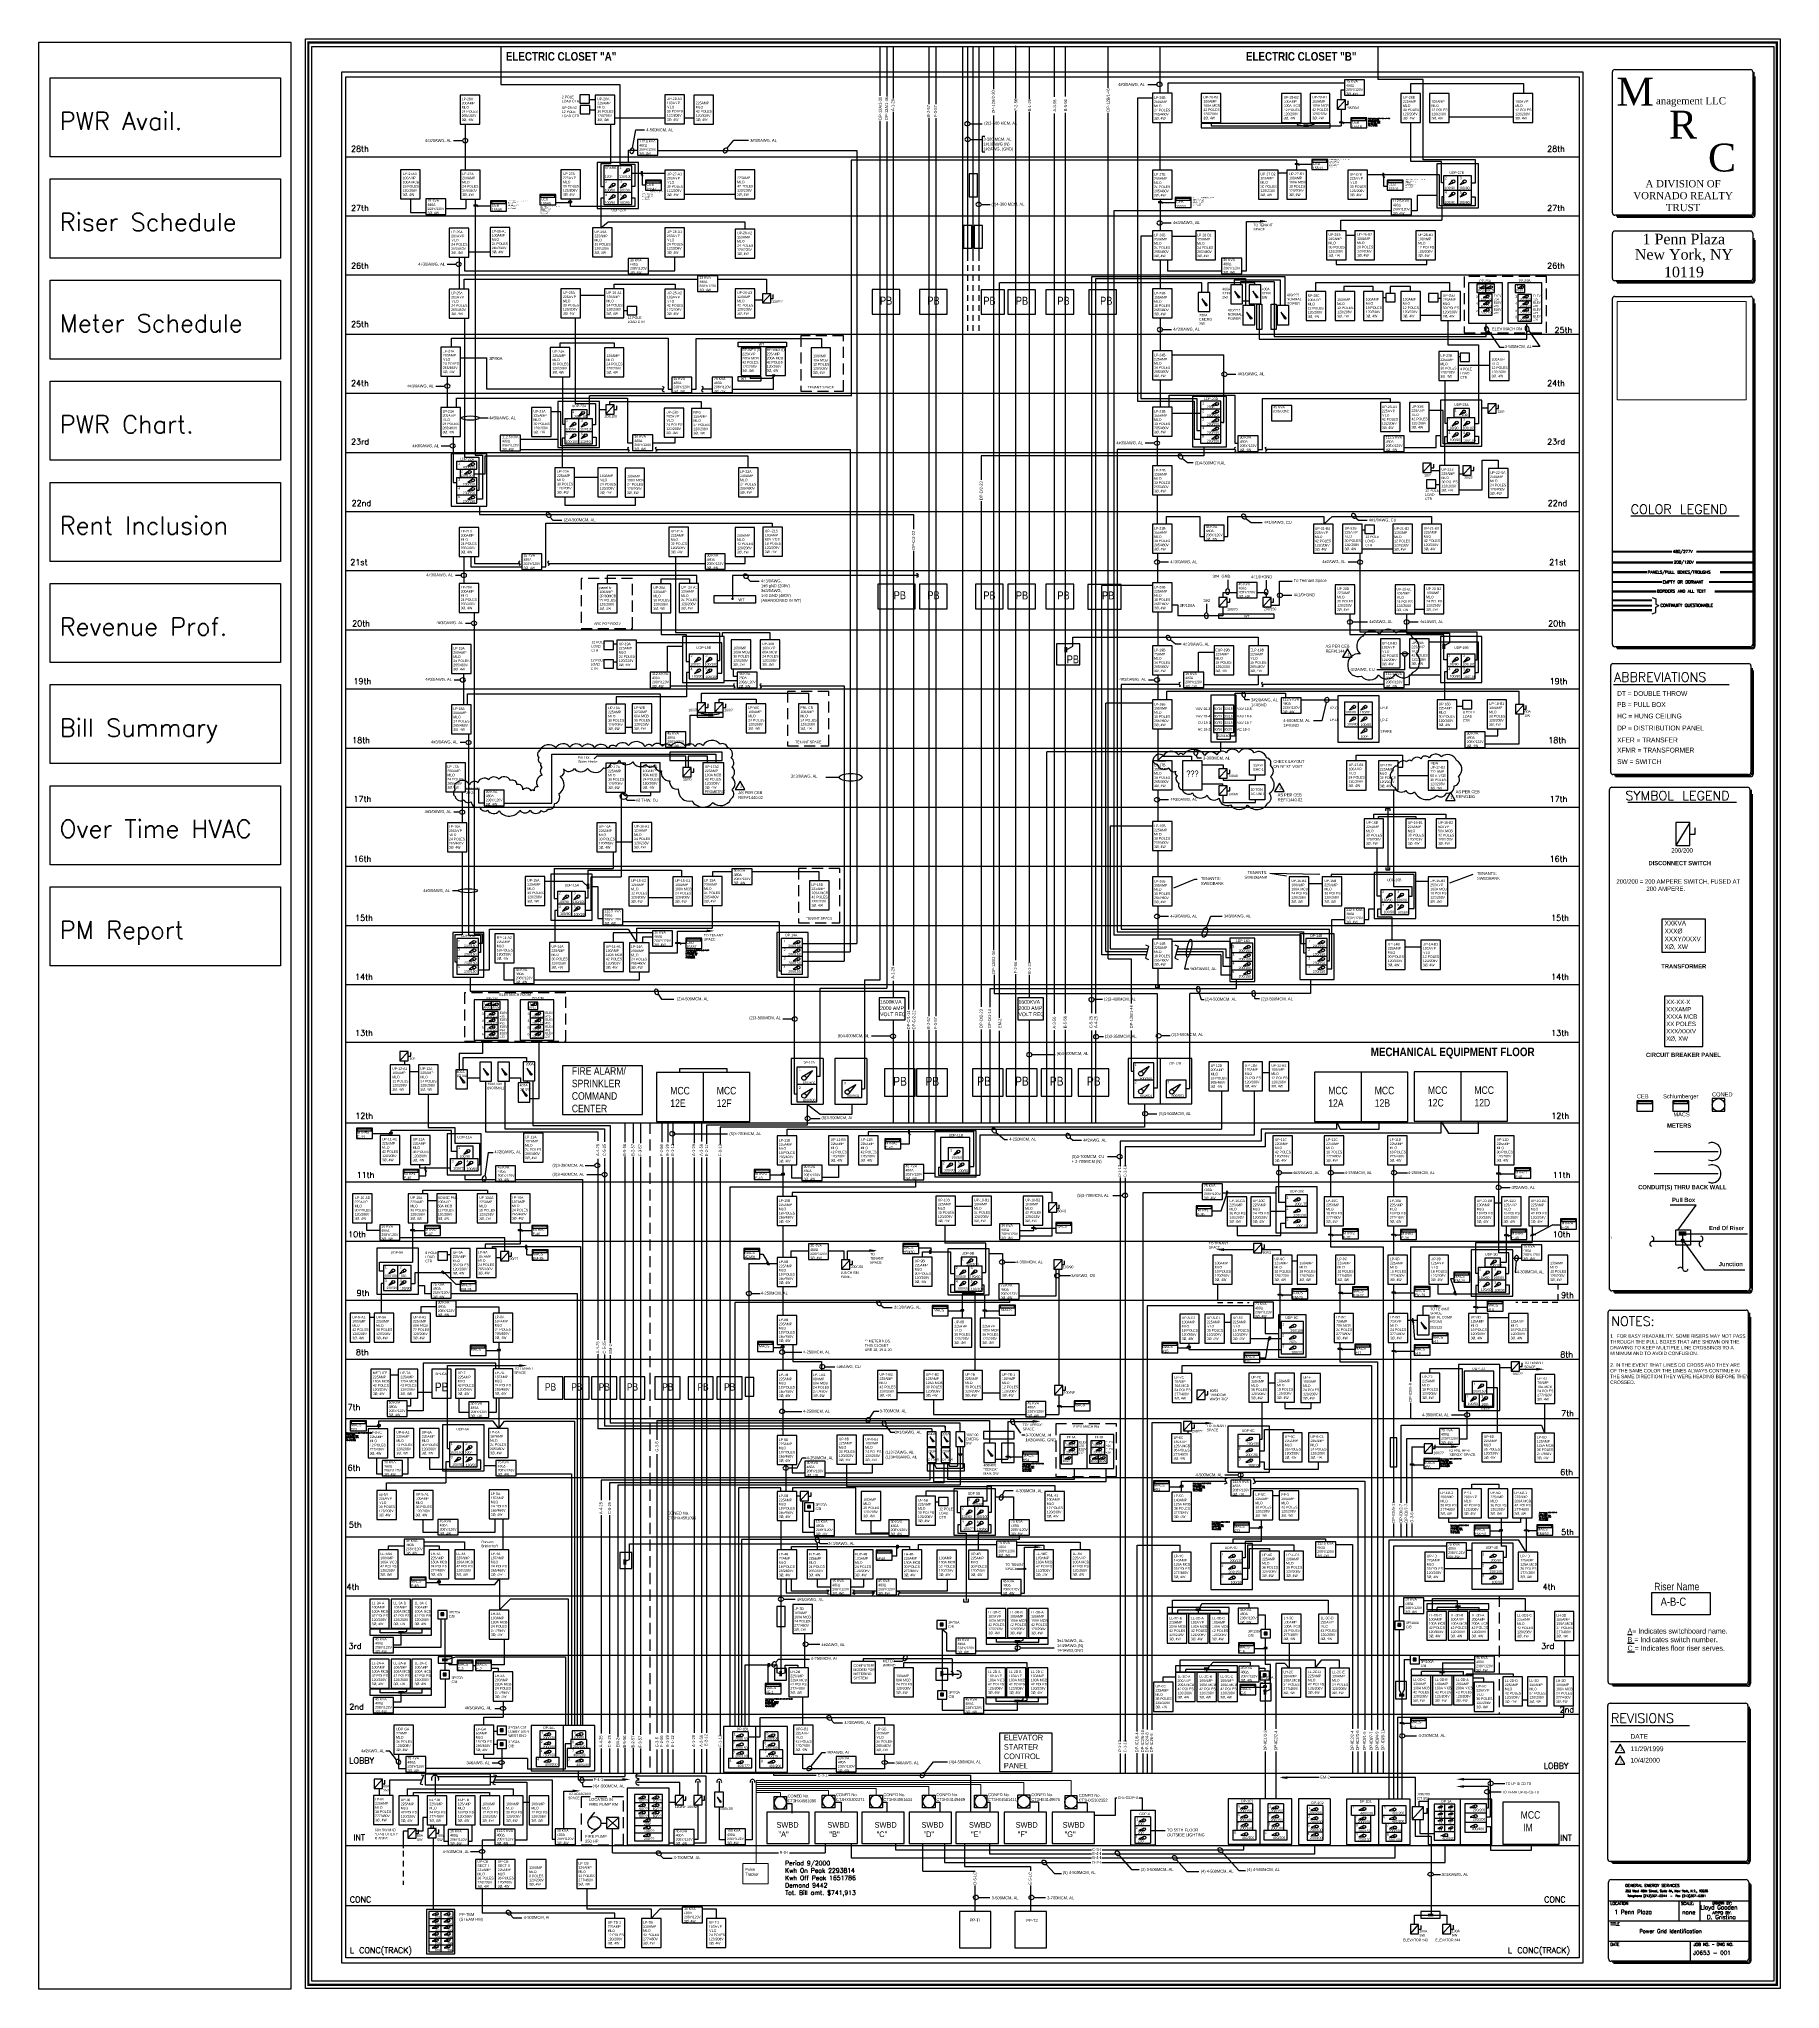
# Model space of a CAD drawing. Extents: x -4.2 to 35, y -7.8 to 73.6.
# Drawn here: x -4.21 to 34.96, y -7.83 to 36.03 of the extents above; entities that cross this region are included whole.
import ezdxf
from ezdxf.enums import TextEntityAlignment as Align

# ---------------------------------------------------------------- set-up
doc = ezdxf.new("R2010")
doc.units = 0
doc.header["$MEASUREMENT"] = 0
doc.linetypes.add('HIDDEN', pattern=[0.375, 0.25, -0.125])
doc.linetypes.add('HIDDEN2', pattern=[0.1875, 0.125, -0.0625])
doc.layers.get('0').update_dxf_attribs({"linetype": 'CONTINUOUS'})
for name, color, linetype in [('BOX', 3, 'CONTINUOUS'), ('CEB NOTES', 7, 'CONTINUOUS'), ('COMMUNICATION-PIPE', 3, 'CONTINUOUS'), ('EMPTY-DORMANT', 4, 'CONTINUOUS'), ('FLOORS', 7, 'CONTINUOUS'), ('HIDE', 7, 'CONTINUOUS'), ('HIGH-VOLTAGE', 1, 'CONTINUOUS'), ('LOW-VOLTAGE', 5, 'CONTINUOUS'), ('METER', 220, 'CONTINUOUS'), ('MRC-LOGO', 5, 'CONTINUOUS'), ('PANELS', 3, 'CONTINUOUS'), ('PANELTEXT', 7, 'CONTINUOUS'), ('PULL-BOXES', 3, 'CONTINUOUS'), ('QUESTIONABLE', 8, 'HIDDEN2'), ('REV-1', 7, 'CONTINUOUS'), ('REV-3', 7, 'CONTINUOUS'), ('RMBOUND', 3, 'CONTINUOUS'), ('TENSPACE', 7, 'HIDDEN'), ('TITLE', 7, 'CONTINUOUS'), ('TITLE-BLOCK', 7, 'CONTINUOUS')]:
    doc.layers.add(name, color=color, linetype=linetype)
doc.layers.add('MeterID', color=2, linetype='CONTINUOUS', lineweight=5)
doc.styles.add('NOTESSTYLE2', font='techl___.ttf', dxfattribs={"height": 0.25})
doc.styles.add('ROMAND', font='romand', dxfattribs={"height": 0.05})
doc.styles.add('ROMANS', font='romans')
doc.styles.get("Standard").update_dxf_attribs({"font": 'TXT.shx', "height": 1})
doc.dimstyles.new('CEB NOTES', dxfattribs={"dimtxt": 0.05, "dimasz": 0.05, "dimexe": 0.18, "dimexo": 0.0625, "dimgap": 0.09, "dimtad": 0, "dimtih": 1, "dimtoh": 1, "dimdec": 4, "dimrnd": 5, "dimzin": 0, "dimdsep": 46, "dimtxsty": 'Standard', "dimcen": 0, "dimadec": 0, "dimazin": 0, "dimtfac": 1, "dimtdec": 4, "dimtofl": 0, "dimtmove": 0, "dimatfit": 3, "dimfxl": 0, "dimtolj": 1, "dimtzin": 0, "dimarcsym": 0})
picture_1 = doc.add_image_def('image1.jpg', size_in_pixel=(339, 259))

msp = doc.modelspace()

# ---------------------------------------------------------------- hatches: boundary and pattern name
at = {"layer": 'HIGH-VOLTAGE'}
for points in [[(18.859, 22.233), (18.923, 22.233), (18.923, 22.354), (18.859, 22.354)], [(8.938, 1.712), (9.003, 1.712), (9.003, 1.833), (8.938, 1.833)], [(4.981, -0.455), (4.981, -0.39), (4.86, -0.39), (4.86, -0.455)], [(12.443, -0.799), (12.508, -0.799), (12.508, -0.678), (12.443, -0.678)], [(16.071, -0.799), (16.135, -0.799), (16.135, -0.678), (16.071, -0.678)], [(23.339, -1.207), (23.403, -1.207), (23.403, -1.086), (23.339, -1.086)], [(26.385, -1.187), (26.385, -1.252), (26.506, -1.252), (26.506, -1.187)], [(27.04, -6.132), (27.04, -6.197), (27.161, -6.197), (27.161, -6.132)]]:
    msp.add_hatch(color=256, dxfattribs=at).paths.add_polyline_path(points)
at = {"layer": 'LOW-VOLTAGE'}
for points in [[(24.356, 34.048), (24.356, 34.113), (24.235, 34.113), (24.235, 34.048)], [(27.362, 22.307), (27.426, 22.307), (27.426, 22.428), (27.362, 22.428)], [(10.964, 20.793), (10.964, 20.858), (10.843, 20.858), (10.843, 20.793)], [(8.175, 17.034), (8.11, 17.034), (8.11, 16.913), (8.175, 16.913)], [(21.931, 0.671), (21.931, 0.736), (21.81, 0.736), (21.81, 0.671)], [(27.773, 0.736), (27.773, 0.801), (27.652, 0.801), (27.652, 0.736)], [(3.992, 0.163), (3.992, 0.227), (3.871, 0.227), (3.871, 0.163)], [(17.861, -0.043), (17.861, 0.021), (17.74, 0.021), (17.74, -0.043)], [(22.121, -0.66), (22.121, -0.595), (22, -0.595), (22, -0.66)], [(27.418, -0.732), (27.418, -0.667), (27.297, -0.667), (27.297, -0.732)], [(3.992, -1.188), (3.992, -1.123), (3.871, -1.123), (3.871, -1.188)], [(17.855, -1.381), (17.855, -1.317), (17.735, -1.317), (17.735, -1.381)]]:
    msp.add_hatch(color=256, dxfattribs=at).paths.add_polyline_path(points)
h = msp.add_hatch(color=256, dxfattribs=at)
edge = h.paths.add_edge_path()
edge.add_arc((12.319, 28.46), 0.0235, 0, 360)

# ---------------------------------------------------------------- linework, layer by layer
for p, q in [((16.565, 35.863), (16.565, 11.654)), ((31.19, 32.116), (31.19, 35.291)), ((31.24, 35.341), (34.295, 35.341)), ((34.345, 35.291), (34.345, 32.116)), ((34.371, 35.284), (34.371, 32.091)), ((34.394, 35.182), (34.394, 32.067)), ((2.694, 33.382), (30.437, 33.382)), ((2.694, 32.052), (30.437, 32.052)), ((34.295, 32.066), (31.24, 32.066)), ((34.321, 32.041), (31.275, 32.041)), ((34.344, 32.017), (31.298, 32.017)), ((31.19, 30.64), (31.19, 31.656)), ((34.295, 31.708), (31.24, 31.708)), ((34.345, 31.656), (34.345, 30.64)), ((34.371, 31.552), (34.371, 30.616)), ((34.394, 31.508), (34.394, 30.591)), ((2.694, 30.722), (30.437, 30.722)), ((34.295, 30.59), (31.24, 30.59)), ((34.321, 30.566), (31.275, 30.566)), ((34.344, 30.541), (31.298, 30.541)), ((31.19, 22.412), (31.19, 30.19)), ((31.24, 30.24), (34.295, 30.24)), ((34.345, 30.19), (34.345, 22.42)), ((34.371, 30.182), (34.371, 22.396)), ((34.394, 30.08), (34.394, 22.371)), ((2.694, 29.392), (30.437, 29.392)), ((2.694, 28.062), (30.437, 28.062)), ((2.694, 26.732), (30.437, 26.732)), ((2.694, 25.402), (30.437, 25.402)), ((2.694, 24.072), (30.437, 24.072)), ((2.694, 22.742), (30.437, 22.742)), ((31.15, 19.535), (31.15, 21.932)), ((31.2, 21.982), (34.254, 21.982)), ((34.286, 22.362), (31.24, 22.362)), ((34.312, 22.337), (31.275, 22.337)), ((34.336, 22.313), (31.298, 22.313)), ((34.304, 21.932), (34.304, 19.541)), ((31.21, 21.514), (33.816, 21.514)), ((34.33, 21.879), (34.33, 19.517)), ((34.353, 21.825), (34.353, 19.492)), ((2.694, 21.412), (30.437, 21.412)), ((2.694, 20.082), (30.437, 20.082)), ((34.246, 19.485), (31.2, 19.485)), ((34.272, 19.46), (31.234, 19.46)), ((34.295, 19.435), (31.257, 19.435)), ((31.126, 15.048), (31.126, 19.152)), ((31.176, 19.202), (34.231, 19.202)), ((34.281, 19.152), (34.281, 15.055)), ((34.307, 19.145), (34.307, 15.03)), ((34.33, 19.043), (34.33, 15.006)), ((2.694, 18.752), (30.437, 18.752)), ((2.694, 17.422), (30.437, 17.422)), ((2.694, 16.092), (30.437, 16.092)), ((31.126, 10.107), (31.126, 15.129)), ((34.281, 15.152), (34.281, 10.1)), ((34.307, 15.329), (34.307, 10.1)), ((34.33, 15.129), (34.33, 9.996)), ((2.694, 14.762), (30.437, 14.762)), ((2.694, 13.467), (30.437, 13.467)), ((2.694, 11.654), (30.437, 11.654)), ((2.694, 10.324), (30.437, 10.324)), ((31.126, 7.905), (31.126, 10.11)), ((34.281, 10.11), (34.281, 7.925)), ((34.307, 10.103), (34.307, 7.925)), ((34.33, 10.001), (34.33, 7.892)), ((2.694, 8.994), (30.437, 8.994)), ((2.694, 7.664), (30.437, 7.664)), ((34.222, 7.871), (31.176, 7.871)), ((34.248, 7.846), (31.211, 7.846)), ((34.271, 7.821), (31.234, 7.821)), ((31.091, 3.287), (31.091, 7.391)), ((31.141, 7.441), (34.196, 7.441)), ((34.246, 7.391), (34.246, 3.294)), ((34.272, 7.383), (34.272, 3.269)), ((34.295, 7.282), (34.295, 3.245)), ((2.694, 6.334), (30.437, 6.334)), ((2.694, 5.004), (30.437, 5.004)), ((2.694, 3.674), (30.437, 3.674)), ((31.091, -0.919), (31.091, 3.482)), ((34.246, 3.405), (34.246, -0.911)), ((34.272, 3.339), (34.272, -0.935)), ((34.295, 3.374), (34.295, -0.96)), ((2.694, 2.344), (30.437, 2.344)), ((2.694, 1.014), (30.437, 1.014)), ((2.694, -0.316), (30.437, -0.316)), ((34.187, -0.969), (31.141, -0.969)), ((34.213, -0.994), (31.176, -0.994)), ((34.236, -1.018), (31.199, -1.018)), ((2.694, -1.646), (30.437, -1.646)), ((31.084, -4.907), (31.084, -1.451)), ((31.134, -1.401), (34.188, -1.401)), ((34.238, -1.451), (34.238, -4.901)), ((34.264, -1.48), (34.264, -4.925)), ((34.287, -1.525), (34.287, -4.95)), ((31.144, -1.9), (32.924, -1.9)), ((31.144, -2.259), (34.189, -2.259)), ((2.694, -2.976), (30.437, -2.976)), ((2.694, -4.603), (30.437, -4.603)), ((34.18, -4.957), (31.134, -4.957)), ((34.206, -4.982), (31.168, -4.982)), ((34.229, -5.007), (31.191, -5.007)), ((31.101, -7.145), (31.101, -5.426)), ((31.159, -5.367), (34.197, -5.367)), ((34.255, -5.426), (34.255, -7.147)), ((34.281, -5.451), (34.281, -7.171)), ((34.305, -5.475), (34.305, -7.196)), ((2.694, -5.952), (30.437, -5.952)), ((31.101, -5.842), (34.255, -5.842)), ((32.682, -5.851), (32.682, -6.294)), ((33.152, -5.842), (33.152, -6.294)), ((31.101, -6.294), (34.255, -6.294)), ((31.101, -6.755), (34.255, -6.755)), ((32.94, -6.756), (32.94, -7.203)), ((34.197, -7.203), (31.159, -7.203)), ((34.223, -7.228), (31.185, -7.228)), ((34.246, -7.253), (31.209, -7.253))]:
    msp.add_line(p, q)
at = {"color": 0, "const_width": 0.05}
for points in [[(31.19, 23.602), (32.174, 23.602)], [(33.491, 23.602), (34.339, 23.602)]]:
    msp.add_lwpolyline(points, dxfattribs=at)
for centre, radius, start, end in [((31.24, 35.291), 0.05, 90, 180), ((34.295, 35.291), 0.05, 0, 90), ((31.24, 32.116), 0.05, 180, 270), ((34.295, 32.116), 0.05, 270, 360), ((34.321, 32.091), 0.05, 270, 0), ((34.344, 32.067), 0.05, 270, 0), ((31.24, 31.658), 0.05, 90, 180), ((34.295, 31.658), 0.05, 0, 90), ((31.24, 30.64), 0.05, 180, 270), ((34.295, 30.64), 0.05, 270, 0), ((34.321, 30.616), 0.05, 270, 0), ((34.344, 30.591), 0.05, 270, 0), ((31.24, 30.19), 0.05, 90, 180), ((34.295, 30.19), 0.05, 0, 90), ((31.24, 22.412), 0.05, 180, 270), ((34.286, 22.42), 0.0585, 270, 360), ((34.312, 22.396), 0.0585, 270, 360), ((34.336, 22.371), 0.0585, 270, 360), ((31.2, 21.932), 0.05, 90, 180), ((34.254, 21.932), 0.05, 0, 90), ((31.2, 19.535), 0.05, 180, 270), ((34.246, 19.543), 0.0585, 270, 360), ((34.272, 19.518), 0.0585, 270, 360), ((34.295, 19.494), 0.0585, 270, 360), ((31.176, 19.152), 0.05, 90, 180), ((34.231, 19.152), 0.05, 0, 90), ((31.176, 7.921), 0.05, 180, 270), ((34.222, 7.929), 0.0585, 270, 360), ((34.248, 7.904), 0.0585, 270, 360), ((34.271, 7.88), 0.0585, 270, 360), ((31.141, 7.391), 0.05, 90, 180), ((34.196, 7.391), 0.05, 0, 90), ((31.141, -0.919), 0.05, 180, 270), ((34.187, -0.911), 0.0585, 270, 360), ((34.213, -0.935), 0.0585, 270, 360), ((34.236, -0.96), 0.0585, 270, 360), ((31.134, -1.451), 0.05, 90, 180), ((34.188, -1.451), 0.05, 0, 90), ((31.134, -4.907), 0.05, 180, 270), ((34.18, -4.899), 0.0585, 270, 360), ((34.206, -4.924), 0.0585, 270, 360), ((34.229, -4.948), 0.0585, 270, 360), ((31.159, -5.426), 0.0585, 90, 180), ((34.197, -5.426), 0.0585, 0, 90), ((31.159, -7.145), 0.0585, 180, 270), ((34.197, -7.145), 0.0585, 270, 360), ((34.223, -7.17), 0.0585, 270, 360), ((34.246, -7.194), 0.0585, 270, 360)]:
    msp.add_arc(centre, radius, start, end)
at = {"layer": 'BOX'}
for p, q in [((1.787, -7.814), (1.787, 36.029)), ((1.787, 36.029), (34.959, 36.029)), ((34.959, 36.029), (34.959, -7.814)), ((1.925, -7.655), (1.925, 35.863)), ((1.925, 35.863), (34.82, 35.863)), ((34.82, 35.863), (34.82, -7.655)), ((34.959, -7.814), (1.787, -7.814)), ((34.82, -7.655), (1.925, -7.655))]:
    msp.add_line(p, q, dxfattribs=at)
at = {"layer": 'BOX', "const_width": 0.05}
for points in [[(34.734, -7.732), (1.851, -7.732), (1.851, 35.949), (34.912, 35.949)], [(34.889, 35.931), (34.889, -7.732), (34.734, -7.732)]]:
    msp.add_lwpolyline(points, dxfattribs=at)
at = {"layer": 'BOX'}
msp.add_lwpolyline([(-4.21, 35.959), (1.454, 35.959), (1.454, -7.828), (-4.21, -7.828)], close=True, dxfattribs=at)
at = {"layer": 'COMMUNICATION-PIPE', "const_width": 0.05}
for points in [[(31.19, 24.036), (31.968, 24.036)], [(33.606, 24.036), (34.339, 24.036)]]:
    msp.add_lwpolyline(points, dxfattribs=at)
at = {"layer": 'EMPTY-DORMANT'}
for p, q in [((16.683, 35.863), (16.683, 31.167)), ((16.801, 35.863), (16.801, 31.167)), ((16.735, 34.119), (17.013, 34.119)), ((17.07, 33.835), (17.01, 33.835)), ((17.01, 33.835), (17.01, 33.488)), ((21.006, 34.154), (21.006, 33.08)), ((16.743, 33.766), (17.01, 33.766)), ((17.01, 33.488), (17.07, 33.488)), ((21.014, 31.064), (21.014, 30.408)), ((21.012, 28.365), (21.012, 27.752)), ((20.948, 25.774), (20.948, 25.119)), ((20.958, 23.143), (20.958, 22.383)), ((20.958, 20.513), (20.958, 19.796)), ((26.09, 18.672), (26.09, 18.722)), ((26.09, 18.722), (26.179, 18.722)), ((26.134, 18.701), (26.134, 17.352)), ((26.179, 18.722), (26.179, 18.673)), ((20.959, 17.775), (20.959, 17.185)), ((26.09, 17.393), (26.09, 17.343)), ((26.09, 17.343), (26.179, 17.343)), ((26.179, 17.343), (26.179, 17.392)), ((20.959, 15.129), (20.959, 14.707)), ((20.912, 14.745), (20.912, 14.696)), ((20.912, 14.696), (21.001, 14.696)), ((21.001, 14.696), (21.001, 14.745)), ((3.911, 13.047), (4.098, 13.256)), ((4.156, 13.151), (4.156, 13.234)), ((4.014, 13.047), (4.014, 12.954)), ((4.098, 13.151), (4.156, 13.151)), ((12.525, 7.97), (12.525, 7.319)), ((14.17, 3.443), (12.74, 3.443)), ((12.74, 3.443), (12.74, 3.358)), ((12.842, 3.265), (12.917, 3.265)), ((12.917, 3.154), (13.104, 3.364)), ((12.969, 3.154), (12.969, 2.448)), ((13.104, 3.259), (13.162, 3.259)), ((13.162, 3.259), (13.162, 3.341)), ((14.17, 2.398), (14.17, 3.443)), ((4.432, 2.441), (4.432, 2.733)), ((6.046, 2.744), (6.046, 2.441)), ((12.482, 2.707), (12.482, 2.047)), ((13.079, 3.028), (13.147, 3.028)), ((13.079, 3.012), (13.147, 3.012)), ((13.103, 3.028), (13.103, 3.012)), ((13.12, 2.92), (13.12, 2.559)), ((13.123, 3.028), (13.123, 3.012)), ((14.508, 2.708), (14.508, 2.435)), ((4.764, 2.441), (4.432, 2.441)), ((6.046, 2.441), (5.218, 2.441)), ((12.969, 2.448), (13.23, 2.448)), ((13.12, 2.559), (13.23, 2.559)), ((14.91, 2.398), (14.17, 2.398)), ((14.508, 2.435), (14.91, 2.435)), ((12.973, -1.893), (12.973, -1.26))]:
    msp.add_line(p, q, dxfattribs=at)
for points in [[(16.719, 32.478), (16.905, 32.478), (16.905, 32.993), (16.719, 32.993)], [(16.589, 31.323), (16.775, 31.323), (16.775, 31.837), (16.589, 31.837)], [(23.519, 27.44), (23.973, 27.44), (23.973, 27.789), (23.519, 27.789)], [(3.911, 13.047), (4.098, 13.047), (4.098, 13.256), (3.911, 13.256)], [(4.217, 2.733), (4.659, 2.733), (4.659, 3.385), (4.217, 3.385)], [(12.917, 3.154), (13.104, 3.154), (13.104, 3.364), (12.917, 3.364)], [(13.009, 2.92), (13.224, 2.92), (13.224, 3.107), (13.009, 3.107)], [(14.288, 2.708), (14.729, 2.708), (14.729, 3.361), (14.288, 3.361)], [(4.764, 2.383), (5.218, 2.383), (5.218, 2.732), (4.764, 2.732)], [(13.079, 2.992), (13.147, 2.992), (13.147, 3.049), (13.079, 3.049)], [(13.23, 2.373), (13.684, 2.373), (13.684, 2.723), (13.23, 2.723)], [(14.91, 2.372), (15.364, 2.372), (15.364, 2.721), (14.91, 2.721)]]:
    msp.add_lwpolyline(points, close=True, dxfattribs=at)
at = {"layer": 'EMPTY-DORMANT', "const_width": 0.05}
for points in [[(31.201, 23.816), (32.302, 23.816)], [(33.358, 23.816), (34.345, 23.816)]]:
    msp.add_lwpolyline(points, dxfattribs=at)
at = {"layer": 'EMPTY-DORMANT', "extrusion": (0, 0, -1)}
for centre in [(16.674, 34.123), (16.682, 33.77)]:
    msp.add_ellipse(centre, major_axis=(-0.0616, 0.0004), ratio=0.716701, dxfattribs=at)
at = {"layer": 'FLOORS'}
for p, q in [((2.606, -7.246), (2.606, 35.293)), ((2.606, 35.293), (30.525, 35.293)), ((2.694, -7.129), (2.694, 35.175)), ((2.694, 35.175), (16.609, 35.175)), ((16.609, 35.175), (30.437, 35.175)), ((30.437, 35.175), (30.437, -7.129)), ((30.525, 35.293), (30.525, -7.246)), ((30.525, -7.246), (2.606, -7.246)), ((30.437, -7.129), (2.694, -7.129))]:
    msp.add_line(p, q, dxfattribs=at)
at = {"layer": 'HIDE'}
for p, q in [((15.561, 23.966), (11.392, 23.966)), ((11.392, 23.966), (11.392, 23.442)), ((11.731, 23.901), (11.792, 23.835)), ((11.792, 23.835), (11.993, 23.835)), ((11.375, 23.453), (11.375, 23.429)), ((11.375, 23.429), (11.407, 23.429)), ((11.407, 23.429), (11.407, 23.453))]:
    msp.add_line(p, q, dxfattribs=at)
msp.add_lwpolyline([(10.971, 23.347), (11.916, 23.347), (11.916, 23.505), (10.971, 23.505)], close=True, dxfattribs=at)
msp.add_arc((15.541, 23.965), 0.0355, 249.6451, 110.3549, dxfattribs=at)
msp.add_ellipse((11.692, 23.948), major_axis=(-0.0366, 0.0495), ratio=0.716701, dxfattribs=at)
at = {"layer": 'HIGH-VOLTAGE'}
for p, q in [((14.714, 34.747), (14.714, 35.863)), ((14.863, 35.863), (14.863, 34.733)), ((15.005, 35.863), (15.005, 34.694)), ((15.81, 35.863), (15.81, 34.566)), ((15.968, 35.863), (15.968, 34.566)), ((16.934, 35.863), (16.934, 31.167)), ((17.266, 35.863), (17.266, 34.904)), ((17.768, 34.692), (17.768, 35.875)), ((18.077, 34.681), (18.077, 35.863)), ((18.638, 34.725), (18.638, 35.854)), ((18.882, 34.734), (18.882, 35.863)), ((19.846, 34.934), (19.846, 35.861)), ((21.009, 35.863), (21.009, 34.807)), ((20.844, 34.701), (20.504, 34.701)), ((20.504, 34.701), (20.504, 27.882)), ((21.194, 34.807), (21.194, 35.042)), ((21.194, 35.042), (25.16, 35.042)), ((15.005, 34.391), (15.005, 15.191)), ((15.81, 34.253), (15.81, 14.05)), ((15.968, 34.251), (15.968, 14.05)), ((17.266, 34.31), (17.266, 15.534)), ((17.768, 15.312), (17.768, 34.403)), ((18.077, 15.271), (18.077, 34.391)), ((18.638, 14.106), (18.638, 34.357)), ((18.882, 14.115), (18.882, 34.366)), ((19.846, 15.339), (19.846, 34.368)), ((5.378, 34.113), (5.378, 33.081)), ((14.714, 14.872), (14.714, 34.19)), ((14.863, 34.173), (14.863, 14.683)), ((9.711, 33.523), (14.191, 33.523)), ((14.191, 33.523), (14.191, 15.684)), ((4.945, 32.214), (5.395, 32.214)), ((5.395, 32.429), (5.395, 32.214)), ((5.602, 32.429), (5.602, 26.666)), ((19.968, 32.164), (19.968, 15.87)), ((26.211, 32.164), (19.968, 32.164)), ((21.014, 32.428), (21.014, 31.716)), ((20.844, 31.593), (20.58, 31.593)), ((20.58, 31.593), (20.58, 27.94)), ((21.285, 31.596), (21.813, 31.596)), ((5.46, 31.242), (5.94, 31.242)), ((5.24, 31.125), (5.24, 30.403)), ((5.366, 31.125), (5.366, 30.812)), ((5.366, 30.812), (9.047, 30.812)), ((21.179, 31.064), (21.179, 30.813)), ((21.179, 30.813), (22.397, 30.813)), ((5.358, 30.403), (5.358, 30.628)), ((5.358, 30.628), (10.608, 30.628)), ((21.948, 30.543), (17.397, 30.543)), ((17.397, 14.017), (17.397, 30.543)), ((19.466, 30.678), (19.466, 14.121)), ((23.828, 30.678), (19.466, 30.678)), ((19.563, 30.646), (22.939, 30.646)), ((19.563, 14.111), (19.563, 30.646)), ((21.948, 30.33), (21.948, 30.543)), ((23.145, 30.543), (22.086, 30.543)), ((22.086, 30.543), (22.086, 30.33)), ((23.718, 30.605), (22.677, 30.605)), ((22.677, 30.605), (22.677, 30.503)), ((23.578, 30.57), (22.82, 30.57)), ((22.82, 30.57), (22.82, 30.503)), ((22.939, 30.033), (22.939, 30.646)), ((23.145, 30.503), (23.145, 30.543)), ((23.578, 30.57), (23.578, 29.341)), ((23.718, 30.033), (23.718, 30.605)), ((23.828, 30.033), (23.828, 30.678)), ((23.013, 30.132), (22.868, 30.132)), ((23.087, 30.072), (23.087, 30.033)), ((23.242, 30.072), (23.242, 29.276)), ((5.36, 29.751), (5.36, 26.626)), ((21.012, 29.755), (21.012, 29.018)), ((28.351, 29.341), (28.351, 29.637)), ((29.261, 29.276), (29.261, 29.637)), ((5.067, 29.097), (5.067, 29.301)), ((5.067, 29.301), (8.709, 29.301)), ((8.709, 29.301), (9.943, 29.301)), ((9.943, 29.301), (9.943, 28.153)), ((23.242, 29.276), (29.261, 29.276)), ((23.578, 29.341), (28.351, 29.341)), ((5.272, 28.855), (5.862, 28.855)), ((5.862, 28.151), (5.862, 28.855)), ((21.285, 28.928), (22.444, 28.928)), ((22.444, 27.406), (22.444, 28.928)), ((4.973, 28.444), (4.973, 27.74)), ((9.824, 28.151), (5.862, 28.151)), ((9.943, 28.153), (10.026, 28.153)), ((10.936, 28.151), (10.707, 28.151)), ((5.183, 27.74), (5.183, 27.948)), ((5.183, 27.948), (9.033, 27.948)), ((9.033, 27.948), (9.033, 26.946)), ((20.504, 27.882), (21.782, 27.882)), ((20.58, 27.94), (21.836, 27.94)), ((21.216, 27.752), (21.216, 28.021)), ((21.216, 28.021), (22.693, 28.021)), ((21.782, 27.882), (21.782, 27.031)), ((21.836, 27.94), (21.836, 27.224)), ((22.693, 28.021), (22.693, 26.94)), ((21.92, 27.604), (21.285, 27.604)), ((21.836, 27.224), (21.92, 27.224)), ((22.417, 27.406), (22.379, 27.406)), ((22.417, 27.406), (22.444, 27.406)), ((5.108, 27.087), (5.108, 26.057)), ((6.623, 26.797), (9.048, 26.797)), ((9.057, 26.845), (9.029, 26.832)), ((9.029, 26.832), (9.064, 26.766)), ((9.033, 26.946), (9.145, 26.946)), ((9.064, 26.766), (9.036, 26.75)), ((9.683, 26.845), (9.655, 26.832)), ((9.655, 26.832), (9.689, 26.766)), ((9.69, 26.766), (9.662, 26.75)), ((9.673, 26.797), (14.039, 26.797)), ((14.039, 26.797), (14.039, 15.497)), ((20.05, 26.797), (20.05, 15.945)), ((22.696, 26.797), (20.05, 26.797)), ((20.947, 27.099), (20.947, 26.426)), ((21.782, 27.031), (21.92, 27.031)), ((21.996, 26.857), (21.996, 26.652)), ((22.708, 26.841), (22.679, 26.829)), ((22.68, 26.829), (22.714, 26.762)), ((22.715, 26.762), (22.686, 26.747)), ((22.693, 26.94), (22.764, 26.94)), ((23.401, 26.845), (23.372, 26.832)), ((23.373, 26.832), (23.407, 26.766)), ((23.408, 26.766), (23.379, 26.75)), ((26.049, 26.797), (23.391, 26.797)), ((5.36, 26.626), (5.683, 26.626)), ((5.602, 26.666), (5.766, 26.666)), ((5.683, 26.626), (5.683, 25.873)), ((5.766, 26.666), (5.766, 25.68)), ((11.748, 26.647), (5.824, 26.647)), ((5.824, 26.647), (5.824, 26.241)), ((11.748, 26.384), (11.748, 26.647)), ((21.996, 26.652), (16.984, 26.652)), ((16.984, 26.652), (16.984, 26.115)), ((5.108, 26.057), (5.181, 26.057)), ((5.824, 26.241), (5.571, 26.241)), ((5.683, 25.873), (5.64, 25.873)), ((5.766, 25.68), (5.64, 25.68)), ((5.697, 25.519), (5.697, 25.333)), ((16.984, 25.631), (16.984, 14.263)), ((5.697, 25.333), (15.465, 25.333)), ((15.465, 25.333), (15.465, 25.001)), ((21.16, 25.119), (21.16, 25.29)), ((21.16, 25.29), (21.91, 25.29)), ((21.91, 25.29), (21.91, 24.843)), ((21.91, 24.843), (22, 24.843)), ((5.351, 24.391), (5.351, 23.783)), ((5.503, 24.391), (5.503, 24.156)), ((5.503, 24.156), (6.652, 24.156)), ((5.591, 24.391), (5.591, 24.235)), ((5.591, 24.235), (6.597, 24.235)), ((6.606, 24.284), (6.578, 24.272)), ((6.578, 24.272), (6.613, 24.205)), ((6.613, 24.205), (6.585, 24.19)), ((7.262, 24.285), (7.233, 24.273)), ((7.234, 24.273), (7.268, 24.206)), ((7.269, 24.206), (7.241, 24.191)), ((7.254, 24.235), (10.774, 24.235)), ((15.465, 24.519), (15.465, 14.204)), ((20.953, 24.467), (20.953, 23.795)), ((19.705, 15.431), (19.705, 23.741)), ((20.844, 23.741), (19.705, 23.741)), ((23.7, 23.296), (23.7, 23.835)), ((23.7, 23.835), (23.986, 23.835)), ((21.285, 23.3), (21.415, 23.3)), ((21.415, 23.3), (21.415, 23.053)), ((22.426, 23.26), (22.426, 23.053)), ((22.429, 23.47), (22.429, 23.582)), ((22.429, 23.582), (22.739, 23.582)), ((23.508, 23.296), (23.7, 23.296)), ((5.582, 23.132), (5.582, 15.931)), ((22.426, 23.053), (21.415, 23.053)), ((18.895, 22.286), (19.046, 22.376)), ((19.046, 22.376), (19.046, 22.573)), ((19.046, 22.573), (23.222, 22.573)), ((23.222, 22.573), (23.222, 22.383)), ((5.34, 21.757), (5.34, 21.053)), ((11.203, 21.602), (11.494, 21.602)), ((11.44, 21.523), (11.412, 21.511)), ((11.412, 21.511), (11.447, 21.444)), ((12.034, 21.523), (12.006, 21.511)), ((12.006, 21.511), (12.041, 21.444)), ((21.449, 21.51), (20.137, 21.51)), ((20.137, 21.51), (20.137, 16.008)), ((20.958, 21.73), (20.958, 21.166)), ((21.461, 21.553), (21.432, 21.54)), ((21.433, 21.54), (21.467, 21.474)), ((23.22, 21.507), (21.993, 21.507)), ((23.22, 21.73), (23.22, 21.507)), ((23.319, 21.556), (23.291, 21.544)), ((23.291, 21.544), (23.326, 21.477)), ((26.049, 21.51), (23.308, 21.51)), ((5.434, 21.053), (5.434, 21.299)), ((5.434, 21.299), (9.764, 21.299)), ((9.764, 21.299), (9.764, 20.152)), ((9.998, 21.484), (11.427, 21.484)), ((11.447, 21.445), (11.419, 21.429)), ((12.041, 21.445), (12.013, 21.429)), ((12.021, 21.484), (13.901, 21.484)), ((13.901, 21.484), (13.901, 15.289)), ((20.844, 21.094), (19.792, 21.094)), ((19.792, 15.507), (19.792, 21.094)), ((21.167, 21.166), (21.167, 21.358)), ((21.167, 21.358), (29.086, 21.358)), ((21.468, 21.474), (21.439, 21.459)), ((22.698, 20.358), (22.698, 21.316)), ((22.698, 21.316), (23.837, 21.316)), ((23.326, 21.477), (23.298, 21.462)), ((23.837, 21.316), (23.837, 21.214)), ((29.086, 21.358), (29.086, 21.061)), ((5.455, 20.401), (5.455, 15.931)), ((22.37, 20.22), (22.37, 19.997)), ((22.587, 20.358), (22.698, 20.358)), ((9.888, 20.152), (9.764, 20.152)), ((22.37, 19.997), (18.462, 19.997)), ((18.462, 11.647), (18.462, 19.997)), ((20.957, 19.796), (21.059, 19.898)), ((21.059, 19.898), (21.716, 19.898)), ((21.716, 19.898), (21.716, 19.796)), ((22.435, 19.694), (21.962, 19.694)), ((22.433, 19.405), (22.433, 19.362)), ((22.433, 19.362), (23.162, 19.362)), ((22.435, 19.614), (22.435, 19.694)), ((23.162, 19.362), (23.162, 19.475)), ((5.313, 19.095), (5.313, 18.401)), ((5.689, 19.154), (5.382, 19.154)), ((5.689, 18.84), (5.689, 19.154)), ((20.959, 19.144), (20.959, 18.427)), ((21.962, 19.278), (22.422, 19.278)), ((22.422, 19.231), (22.422, 19.278)), ((22.422, 19.021), (22.422, 18.857)), ((23.162, 18.857), (23.162, 18.916)), ((5.803, 18.84), (5.689, 18.84)), ((22.422, 18.857), (23.162, 18.857)), ((20.844, 18.322), (19.891, 18.322)), ((19.891, 18.322), (19.891, 15.569)), ((5.313, 17.749), (5.313, 15.931)), ((10.939, 17.295), (10.939, 17.192)), ((11.381, 17.295), (10.939, 17.295)), ((10.938, 16.539), (10.938, 16.033)), ((20.959, 16.532), (20.959, 15.782)), ((24.876, 15.118), (24.876, 16.228)), ((24.876, 16.228), (25.159, 16.228)), ((8.926, 16.184), (12.439, 16.184)), ((9.24, 15.702), (9.24, 16.033)), ((9.24, 16.033), (10.938, 16.033)), ((9.592, 15.825), (9.365, 15.825)), ((9.365, 15.825), (9.365, 15.702)), ((10.152, 15.476), (10.152, 15.964)), ((10.152, 15.964), (10.884, 15.964)), ((12.439, 16.184), (12.439, 15.074)), ((24.186, 15.87), (19.968, 15.87)), ((20.05, 15.945), (24.241, 15.945)), ((20.137, 16.008), (24.823, 16.008)), ((24.186, 15.677), (24.186, 15.87)), ((24.241, 15.945), (24.241, 15.476)), ((24.823, 15.296), (24.823, 16.008)), ((9.515, 15.476), (10.152, 15.476)), ((12.969, 15.684), (14.191, 15.684)), ((12.969, 15.497), (14.039, 15.497)), ((20.702, 15.431), (19.705, 15.431)), ((19.792, 15.507), (20.723, 15.507)), ((19.891, 15.569), (20.739, 15.569)), ((20.683, 15.658), (20.755, 15.627)), ((20.755, 15.627), (20.683, 15.36)), ((20.683, 15.36), (20.755, 15.329)), ((22.597, 15.731), (21.285, 15.731)), ((21.346, 15.658), (21.417, 15.627)), ((21.417, 15.627), (21.346, 15.36)), ((21.346, 15.36), (21.417, 15.329)), ((22.378, 15.431), (21.365, 15.431)), ((21.385, 15.507), (22.378, 15.507)), ((21.402, 15.569), (22.378, 15.569)), ((22.378, 15.569), (22.491, 15.569)), ((22.378, 15.507), (22.42, 15.507)), ((22.378, 15.431), (22.378, 14.978)), ((22.42, 15.507), (22.42, 15.175)), ((22.491, 15.569), (22.491, 15.372)), ((22.491, 15.372), (22.619, 15.372)), ((22.597, 15.582), (22.597, 15.731)), ((22.619, 15.582), (22.597, 15.582)), ((24.288, 15.677), (24.186, 15.677)), ((24.241, 15.476), (24.288, 15.476)), ((5.492, 14.93), (5.492, 14.612)), ((9.294, 15.049), (9.294, 14.858)), ((12.439, 15.074), (12.487, 15.074)), ((12.781, 14.93), (12.781, 12.303)), ((12.969, 15.289), (13.901, 15.289)), ((17.276, 14.984), (17.276, 14.557)), ((17.768, 11.666), (17.768, 14.996)), ((18.077, 14.466), (18.077, 14.985)), ((19.846, 15.339), (20.365, 15.339)), ((20.365, 15.339), (20.365, 14.339)), ((22.378, 14.978), (22.619, 14.978)), ((22.42, 15.175), (22.619, 15.175)), ((24.769, 15.296), (24.823, 15.296)), ((24.769, 15.118), (24.876, 15.118)), ((5.492, 14.612), (15.355, 14.612)), ((9.294, 14.858), (6.938, 14.858)), ((13.366, 12.701), (13.366, 14.683)), ((13.366, 14.683), (14.863, 14.683)), ((14.362, 14.872), (14.362, 12.417)), ((14.362, 14.872), (14.714, 14.872)), ((15.005, 14.846), (15.005, 14.466)), ((15.355, 14.612), (15.355, 14.202)), ((22.727, 14.668), (17.183, 14.668)), ((17.183, 14.668), (17.183, 14.252)), ((20.954, 14.557), (17.276, 14.557)), ((20.954, 12.434), (20.954, 14.557)), ((24.399, 14.56), (21.681, 14.56)), ((21.681, 12.422), (21.681, 14.56)), ((22.727, 14.868), (22.727, 14.668)), ((24.399, 14.877), (24.399, 14.56)), ((15.005, 13.972), (15.005, 11.654)), ((15.355, 13.745), (15.355, 11.654)), ((15.465, 13.744), (15.465, 11.654)), ((15.81, 13.746), (15.81, 11.654)), ((15.968, 13.74), (15.968, 11.654)), ((16.984, 13.751), (16.984, 11.652)), ((17.183, 13.749), (17.183, 11.65)), ((17.397, 11.655), (17.397, 13.725)), ((18.077, 11.666), (18.077, 13.972)), ((18.638, 11.642), (18.638, 13.734)), ((18.882, 11.651), (18.882, 13.744)), ((19.466, 13.732), (19.466, 11.654)), ((19.563, 11.649), (19.563, 13.728)), ((20.365, 13.726), (20.365, 12.813)), ((5.771, 13.213), (5.245, 13.213)), ((5.245, 13.213), (5.245, 12.847)), ((5.771, 13.509), (5.771, 13.213)), ((7.044, 12.197), (7.044, 13.509)), ((5.333, 12.847), (5.333, 13.12)), ((5.333, 13.12), (6.755, 13.12)), ((6.755, 13.12), (6.755, 13.025)), ((10.206, 12.786), (10.206, 12.873)), ((10.206, 12.873), (11.266, 12.873)), ((11.266, 12.873), (11.266, 12.786)), ((20.365, 12.813), (20.417, 12.813)), ((5.705, 12.655), (5.432, 12.655)), ((5.836, 12.588), (5.836, 11.451)), ((6.268, 12.588), (6.268, 11.521)), ((6.631, 12.655), (6.376, 12.655)), ((6.631, 12.55), (6.631, 12.655)), ((6.771, 12.594), (6.771, 12.55)), ((6.898, 12.594), (6.898, 11.591)), ((12.781, 12.303), (12.84, 12.303)), ((13.292, 12.701), (13.366, 12.701)), ((14.301, 12.417), (14.362, 12.417)), ((20.87, 12.438), (20.954, 12.438)), ((21.602, 12.422), (21.681, 12.422)), ((22.393, 12.371), (22.393, 11.513)), ((6.834, 12.197), (7.044, 12.197)), ((13.075, 12.074), (13.367, 11.851)), ((13.075, 12.074), (13.075, 11.602)), ((13.367, 11.851), (14.081, 11.851)), ((14.081, 11.851), (14.081, 12.074)), ((20.664, 12.078), (20.664, 11.555)), ((5.836, 11.451), (8.364, 11.451)), ((6.268, 11.521), (8.513, 11.521)), ((6.898, 11.591), (8.644, 11.591)), ((8.363, 11.593), (8.363, 11.591)), ((8.364, 11.451), (8.364, 11.25)), ((8.513, 11.521), (8.513, 11.227)), ((8.644, 11.591), (8.644, 6.698)), ((8.969, 11.657), (8.969, 11.22)), ((9.16, 11.654), (9.16, 11.196)), ((9.319, 11.654), (9.319, 11.195)), ((9.803, 11.654), (9.803, 11.216)), ((9.935, 11.654), (9.935, 11.216)), ((10.053, 11.682), (10.053, 11.16)), ((10.527, 11.654), (10.527, 11.194)), ((10.698, 11.654), (10.698, 11.231)), ((13.075, 11.602), (10.806, 11.602)), ((10.806, 11.602), (10.806, 11.178)), ((20.664, 11.555), (11.117, 11.555)), ((11.117, 11.555), (11.117, 11.167)), ((12.621, 11.357), (12.621, 11.513)), ((12.621, 11.513), (22.393, 11.513)), ((24.98, 11.512), (23.288, 11.512)), ((23.288, 11.512), (23.288, 11.241)), ((27.33, 11.422), (23.378, 11.422)), ((23.378, 11.422), (23.378, 11.112)), ((24.98, 11.686), (24.98, 11.512)), ((24.98, 11.686), (25.067, 11.512)), ((25.067, 11.512), (25.944, 11.512)), ((25.944, 11.512), (25.944, 11.684)), ((27.33, 11.694), (27.33, 11.422)), ((27.33, 11.694), (27.504, 11.423)), ((27.504, 11.423), (28.179, 11.423)), ((28.179, 11.423), (28.179, 11.694)), ((23.288, 11.241), (20.111, 11.241)), ((20.111, 11.241), (20.111, 10.68)), ((23.378, 11.112), (20.227, 11.112)), ((20.227, 11.112), (20.227, 10.677)), ((8.364, 10.844), (8.364, 6.774)), ((8.513, 10.855), (8.513, 6.764)), ((8.969, 10.894), (8.969, -2.091)), ((9.16, 10.887), (9.16, -2.11)), ((9.319, 10.889), (9.319, -2.11)), ((9.803, 10.879), (9.803, -2.064)), ((9.935, 10.879), (9.935, -2.067)), ((10.053, 10.871), (10.053, -2.067)), ((10.527, 10.876), (10.527, -2.067)), ((10.698, 10.873), (10.698, -2.067)), ((10.806, 10.871), (10.806, -2.07)), ((11.117, 10.871), (11.117, -2.124)), ((12.525, 10.705), (12.525, 9.999)), ((12.722, 10.705), (12.722, 10.419)), ((24.843, 10.71), (24.843, 9.986)), ((26.265, 10.71), (26.265, 9.986)), ((6.512, 10.378), (8.024, 10.378)), ((8.024, -1.901), (8.024, 10.378)), ((15.507, 10.203), (11.33, 10.203)), ((11.33, 10.203), (11.33, -1.927)), ((12.722, 10.419), (12.954, 10.419)), ((15.507, 10.368), (15.507, 10.203)), ((20.111, 10.42), (20.111, -2.244)), ((20.227, 10.415), (20.227, -2.251)), ((18.586, 10.083), (12.734, 10.083)), ((12.734, 10.083), (12.734, 9.999)), ((18.586, 9.855), (18.586, 10.083)), ((21.961, 10.082), (20.623, 10.082)), ((20.623, 10.082), (20.623, -1.983)), ((6.616, 9.405), (6.616, 8.925)), ((12.525, 9.347), (12.525, 8.623)), ((24.843, 9.334), (24.843, 8.866)), ((26.265, 9.334), (26.265, 8.678)), ((6.267, 9.07), (3.909, 9.07)), ((6.616, 8.925), (5.829, 8.925)), ((5.829, 8.925), (5.829, 8.827)), ((5.991, 8.827), (5.991, 8.875)), ((5.991, 8.875), (7.975, 8.875)), ((6.267, 8.756), (6.267, 9.07)), ((7.975, 8.875), (7.975, -1.901)), ((12.71, 8.623), (12.71, 8.777)), ((12.71, 8.777), (13.101, 8.777)), ((24.843, 8.866), (26.031, 8.866)), ((26.031, 8.866), (26.031, -2.001)), ((26.642, 8.865), (26.642, 5.832)), ((26.642, 8.865), (29.143, 8.865)), ((6.072, 8.621), (6.175, 8.621)), ((11.763, 8.489), (11.763, -1.927)), ((11.763, 8.489), (12.401, 8.489)), ((18.672, 7.76), (18.672, 8.361)), ((18.736, 8.361), (18.736, 5.745)), ((25.053, 8.026), (25.053, 7.368)), ((26.265, 8.026), (26.265, 7.368)), ((5.066, 7.812), (7.897, 7.812)), ((5.176, 7.518), (6.133, 7.518)), ((6.133, 7.518), (6.133, 7.372)), ((7.897, 7.812), (7.897, -1.901)), ((17.623, 7.613), (11.443, 7.613)), ((11.443, 7.613), (11.443, -1.927)), ((17.623, 7.685), (17.623, 7.613)), ((17.842, 7.76), (18.672, 7.76)), ((23.11, 7.539), (20.72, 7.539)), ((20.72, 7.539), (20.72, -1.992)), ((6.133, 6.72), (6.133, 6.118)), ((12.525, 6.666), (12.525, 6.082)), ((12.75, 6.666), (12.75, 6.284)), ((25.053, 6.715), (25.053, 6.279)), ((26.265, 6.715), (26.265, 3.119)), ((6.069, 6.251), (4.43, 6.251)), ((4.43, 6.251), (4.43, 5.175)), ((6.069, 6.118), (6.069, 6.251)), ((8.364, 6.45), (8.364, 4.767)), ((8.513, 6.443), (8.513, 4.832)), ((8.644, 6.43), (8.644, 4.898)), ((12.75, 6.284), (13.392, 6.284)), ((13.392, 6.284), (13.392, 6.082)), ((21.508, 6.014), (21.508, 6.192)), ((21.508, 6.192), (25.769, 6.192)), ((25.053, 6.279), (25.901, 6.279)), ((25.769, 6.192), (25.769, -2.004)), ((25.901, 6.279), (25.901, -1.994)), ((6.072, 5.465), (6.072, 5.137)), ((6.133, 5.465), (6.133, 4.78)), ((12.525, 5.429), (12.525, 4.622)), ((18.736, 5.536), (18.736, 5.09)), ((26.642, 5.359), (26.642, 5.004)), ((29.659, 5.338), (29.659, 4.67)), ((6.005, 4.942), (3.432, 4.942)), ((3.432, 4.942), (3.432, 4.772)), ((4.43, 5.175), (4.074, 5.175)), ((6.072, 5.137), (5.914, 5.137)), ((6.132, 4.78), (6.005, 4.942)), ((6.134, 4.78), (6.261, 4.942)), ((6.261, 4.942), (7.841, 4.942)), ((7.841, 4.942), (7.841, -1.901)), ((8.364, 4.832), (8.363, 4.832)), ((16.179, 4.832), (8.513, 4.832)), ((16.515, 4.898), (8.644, 4.898)), ((9.687, 4.961), (17.175, 4.961)), ((9.687, 4.961), (9.687, 4.521)), ((16.179, 4.832), (16.179, 4.703)), ((16.515, 4.703), (16.515, 4.898)), ((17.175, 4.961), (17.175, 4.445)), ((17.589, 4.936), (17.589, 4.087)), ((17.589, 4.936), (18.239, 4.936)), ((18.443, 5.09), (18.736, 5.09)), ((21.49, 4.905), (20.825, 4.905)), ((20.825, 4.905), (20.825, -1.996)), ((21.49, 4.66), (21.49, 4.905)), ((21.727, 4.899), (22.046, 4.899)), ((26.435, 4.855), (29.59, 4.855)), ((26.435, 3.103), (26.435, 4.855)), ((29.59, 4.855), (29.659, 4.67)), ((15.876, 4.767), (8.364, 4.767)), ((15.876, 4.767), (15.876, 4.703)), ((16.179, 4.793), (16.179, 4.812)), ((21.637, 4.727), (21.637, 4.66)), ((27.296, 4.546), (26.556, 4.546)), ((26.556, 4.546), (26.556, 3.101)), ((3.385, 4.119), (3.385, 3.76)), ((9.687, 4.202), (9.687, -2.067)), ((12.591, 3.969), (12.591, 3.36)), ((12.732, 3.969), (12.732, 3.779)), ((15.824, 4.372), (15.824, 4.343)), ((15.831, 4.012), (15.831, 3.617)), ((15.918, 4.014), (15.918, 3.589)), ((15.918, 4.014), (15.976, 3.886)), ((16.147, 4.012), (16.147, 3.558)), ((16.21, 4.372), (16.21, 4.343)), ((16.231, 4.014), (16.231, 3.638)), ((16.234, 4.014), (16.271, 3.933)), ((16.458, 4.372), (16.458, 3.933)), ((16.517, 4.173), (16.517, 3.502)), ((16.518, 4.372), (16.518, 4.187)), ((16.575, 4.372), (16.575, 3.886)), ((17.313, 4.087), (17.589, 4.087)), ((26.677, 4.367), (26.954, 4.367)), ((27.141, 4.367), (27.676, 4.367)), ((3.385, 3.76), (3.514, 3.76)), ((6.523, 3.761), (7.77, 3.761)), ((7.77, 3.761), (7.77, -1.901)), ((8.436, 3.617), (8.436, 3.168)), ((15.831, 3.617), (8.436, 3.617)), ((8.627, 3.558), (8.627, 3.164)), ((16.147, 3.558), (8.627, 3.558)), ((12.732, 3.779), (13.02, 3.779)), ((15.918, 3.589), (19.799, 3.589)), ((15.976, 3.886), (16.575, 3.886)), ((16.231, 3.638), (19.083, 3.638)), ((16.271, 3.933), (16.458, 3.933)), ((19.083, 3.638), (19.083, 3.876)), ((19.799, 3.589), (19.799, 3.876)), ((21.496, 3.349), (21.496, 3.595)), ((21.496, 3.595), (22.491, 3.595)), ((22.514, 3.546), (22.455, 3.525)), ((22.51, 3.659), (22.472, 3.638)), ((22.472, 3.638), (22.514, 3.546)), ((23.154, 3.558), (23.095, 3.537)), ((23.15, 3.672), (23.112, 3.651)), ((23.112, 3.651), (23.154, 3.558)), ((23.137, 3.595), (25.615, 3.595)), ((25.615, 3.595), (25.615, -2)), ((8.816, 3.502), (8.816, -2.167)), ((16.517, 3.502), (8.816, 3.502)), ((12.48, 3.441), (11.527, 3.441)), ((11.527, 3.441), (11.527, -1.927)), ((12.48, 3.36), (12.48, 3.441)), ((23.057, 3.432), (25.464, 3.432)), ((25.464, 3.432), (25.464, -1.972)), ((6.227, 2.744), (6.227, 2.047)), ((8.436, 2.826), (8.436, -2.084)), ((8.627, 2.826), (8.627, -2.086)), ((26.265, 2.641), (26.265, 2.344)), ((26.435, 2.344), (26.435, 2.64)), ((26.556, 2.641), (26.556, 2.344)), ((27.506, 2.662), (27.506, 2.767)), ((29.121, 2.662), (27.506, 2.662)), ((29.121, 2.767), (29.121, 2.662)), ((29.25, 2.767), (29.25, 1.995)), ((17.845, 2.285), (11.598, 2.285)), ((11.598, 2.285), (11.598, -1.927)), ((17.845, 2.376), (17.845, 2.285)), ((29.083, 2.269), (26.156, 2.269)), ((26.156, 2.269), (26.156, -3.556)), ((29.249, 1.998), (29.083, 2.269)), ((4.458, 2.142), (4.792, 2.142)), ((4.792, 2.142), (4.792, 2.047)), ((8.979, 1.797), (9.078, 1.832)), ((9.078, 1.832), (9.078, 2.183)), ((9.078, 2.183), (13.3, 2.183)), ((12.723, 2.047), (12.723, 2.125)), ((12.723, 2.125), (15.374, 2.125)), ((13.3, 2.183), (13.3, 2.047)), ((15.374, 2.125), (15.374, 2.047)), ((15.578, 2.047), (15.578, 2.166)), ((15.578, 2.166), (17.334, 2.166)), ((20.496, 2.152), (21.465, 2.152)), ((20.496, -2.037), (20.496, 2.152)), ((21.465, 1.995), (21.465, 2.152)), ((24.963, 2.167), (25.341, 2.167)), ((25.341, 2.167), (25.341, -1.973)), ((27.452, 2.133), (26.261, 2.133)), ((26.261, 2.133), (26.261, -3.556)), ((4.787, 1.394), (4.787, 1.273)), ((6.045, 1.273), (6.149, 1.394)), ((6.149, 1.394), (6.149, 0.696)), ((12.481, 1.394), (12.481, -0.744)), ((12.6, 1.394), (12.6, 1.081)), ((12.714, 1.394), (12.714, 1.125)), ((13.3, 1.394), (13.3, 1.216)), ((4.787, 1.273), (6.045, 1.273)), ((6.146, 0.696), (6.398, 0.947)), ((6.398, 0.947), (7.696, 0.947)), ((7.696, 0.947), (7.696, -1.901)), ((12.6, 1.081), (13.529, 1.081)), ((12.714, 1.125), (13.554, 1.125)), ((13.3, 1.216), (13.599, 1.216)), ((13.516, 1.153), (13.562, 1.139)), ((13.562, 1.139), (13.521, 1.067)), ((13.521, 1.067), (13.569, 1.053)), ((14.089, 1.153), (14.135, 1.139)), ((14.135, 1.139), (14.094, 1.067)), ((14.094, 1.067), (14.142, 1.053)), ((14.102, 1.081), (14.568, 1.081)), ((14.127, 1.125), (14.631, 1.125)), ((14.53, 1.109), (14.576, 1.095)), ((14.576, 1.095), (14.534, 1.023)), ((14.534, 1.023), (14.583, 1.009)), ((15.107, 1.115), (15.154, 1.102)), ((15.154, 1.102), (15.112, 1.029)), ((15.112, 1.029), (15.16, 1.016)), ((15.141, 1.081), (17.434, 1.081)), ((4.834, 0.496), (4.834, -0.145)), ((4.922, 0.499), (4.922, -0.668)), ((23.22, 0.587), (23.377, 0.587)), ((23.377, 0.587), (23.377, 0.256)), ((26.491, 0.767), (26.391, 0.767)), ((26.391, 0.767), (26.391, 0.448)), ((13.016, 0.169), (13.016, -0.608)), ((16.097, 0.278), (16.206, 0.182)), ((16.108, 0.269), (16.108, -1.119)), ((16.206, 0.182), (16.206, -0.221)), ((23.377, 0.068), (23.377, -0.53)), ((26.391, 0.261), (26.391, -1.106)), ((30.11, 0.011), (30.11, -0.806)), ((4.834, -0.145), (3.766, -0.145)), ((4.924, -0.433), (5.171, -0.354)), ((5.171, -0.354), (7.635, -0.354)), ((7.635, -0.354), (7.635, -1.901)), ((16.206, -0.221), (16.415, -0.221)), ((23.921, -0.611), (23.921, -0.05)), ((26.505, -0.415), (26.505, -1.103)), ((26.505, -0.415), (26.635, -0.415)), ((26.849, -0.415), (28.083, -0.415)), ((4.925, -0.855), (4.925, -1.496)), ((12.396, -0.543), (11.672, -0.543)), ((11.672, -0.543), (11.672, -1.927)), ((12.396, -0.718), (12.396, -0.543)), ((12.477, -0.749), (12.396, -0.718)), ((12.474, -0.741), (12.581, -0.717)), ((12.581, -0.717), (12.581, -0.544)), ((12.581, -0.544), (12.86, -0.544)), ((12.86, -0.544), (12.86, -0.607)), ((16.108, -0.749), (16.489, -0.749)), ((23.24, -0.612), (23.366, -0.612)), ((23.366, -0.612), (23.366, -0.683)), ((23.498, -0.53), (23.377, -0.53)), ((23.377, -0.871), (23.377, -1.998)), ((23.498, -1.082), (23.498, -0.53)), ((23.818, -0.51), (23.617, -0.51)), ((23.617, -0.51), (23.617, -1.973)), ((23.919, -0.611), (23.818, -0.51)), ((16.108, -1.306), (16.108, -1.556)), ((23.366, -1.144), (23.498, -1.082)), ((26.391, -1.106), (26.441, -1.207)), ((26.453, -1.217), (26.505, -1.103)), ((26.454, -1.255), (26.454, -3.556)), ((4.925, -1.496), (3.766, -1.496)), ((5.801, -1.897), (5.801, -1.717)), ((5.801, -1.717), (6.232, -1.717)), ((6.232, -1.352), (6.232, -1.717)), ((12.017, -2.158), (12.017, -1.723)), ((12.017, -1.723), (14.811, -1.723)), ((14.811, -1.723), (14.811, -1.895)), ((16.108, -1.556), (16.594, -1.556)), ((26.352, -1.711), (26.352, -3.556)), ((26.352, -1.711), (30.099, -1.711)), ((30.099, -1.711), (30.099, -1.459)), ((6.022, -2.026), (6.096, -2.026)), ((11.742, -2.158), (12.017, -2.158)), ((5.797, -2.643), (5.797, -2.549)), ((6.022, -2.32), (6.096, -2.32)), ((6.203, -2.42), (6.203, -2.866)), ((7.754, -2.317), (7.628, -2.317)), ((7.628, -2.317), (7.628, -2.884)), ((8.436, -2.416), (8.436, -2.975)), ((8.627, -2.418), (8.627, -2.975)), ((8.816, -2.419), (8.816, -2.976)), ((8.969, -2.415), (8.969, -3.047)), ((9.16, -2.414), (9.16, -2.971)), ((9.319, -2.42), (9.319, -2.977)), ((9.687, -2.441), (9.687, -2.974)), ((9.803, -2.436), (9.803, -2.976)), ((9.935, -2.436), (9.935, -2.976)), ((10.053, -2.441), (10.053, -2.976)), ((10.527, -2.433), (10.527, -2.976)), ((10.698, -2.431), (10.698, -2.976)), ((10.806, -2.436), (10.806, -2.976)), ((11.117, -2.404), (11.117, -2.976)), ((14.81, -2.548), (14.81, -2.876)), ((20.111, -2.531), (20.111, -2.966)), ((20.227, -2.538), (20.227, -2.978)), ((20.496, -2.976), (20.496, -2.527)), ((20.623, -2.533), (20.623, -2.979)), ((20.72, -2.538), (20.72, -2.977)), ((20.825, -2.54), (20.825, -2.976)), ((23.377, -2.484), (23.377, -3.548)), ((23.617, -2.484), (23.617, -3.548)), ((25.341, -2.484), (25.341, -2.976)), ((25.464, -2.484), (25.464, -2.976)), ((25.615, -2.484), (25.615, -2.976)), ((25.769, -2.484), (25.769, -2.976)), ((25.901, -2.484), (25.901, -2.976)), ((26.031, -2.484), (26.031, -2.976)), ((4.442, -3.022), (4.367, -3.21)), ((4.387, -3.008), (4.442, -3.022)), ((6.203, -2.866), (4.496, -2.866)), ((4.702, -3.047), (4.702, -3.486)), ((4.758, -3.047), (8.969, -3.047)), ((6.78, -2.643), (5.797, -2.643)), ((6.073, -3.022), (5.998, -3.21)), ((6.018, -3.008), (6.073, -3.022)), ((6.78, -2.643), (6.78, -2.884)), ((7.628, -2.884), (6.78, -2.884)), ((7.917, -2.924), (7.917, -3.121)), ((12.317, -2.951), (12.317, -3.015)), ((12.317, -3.015), (13.275, -3.015)), ((13.552, -3.015), (16.749, -3.015)), ((14.81, -2.876), (14.176, -2.876)), ((16.749, -3.015), (16.749, -3.843)), ((3.44, -3.315), (3.44, -3.474)), ((3.683, -3.474), (3.683, -3.123)), ((3.683, -3.123), (4.402, -3.123)), ((4.367, -3.21), (4.424, -3.232)), ((5.948, -3.175), (6.768, -3.175)), ((5.998, -3.21), (6.055, -3.232)), ((6.033, -3.123), (7.333, -3.123)), ((6.768, -3.175), (6.768, -4.479)), ((7.333, -3.123), (7.333, -4.461)), ((7.917, -3.121), (8.25, -3.121)), ((8.5, -3.121), (8.981, -3.121)), ((10.211, -3.18), (9.244, -3.18)), ((10.211, -3.473), (10.211, -3.18)), ((11.837, -3.153), (11.837, -4.471)), ((24.589, -3.073), (23.757, -3.073)), ((26.758, -3.073), (24.84, -3.073)), ((26.758, -3.728), (26.758, -3.073)), ((28.445, -3.114), (27.806, -3.114)), ((28.397, -3.273), (27.809, -3.273)), ((28.397, -3.752), (28.397, -3.273)), ((28.445, -3.956), (28.445, -3.114)), ((9.971, -3.628), (10.101, -3.628)), ((19.536, -3.921), (20.012, -3.921)), ((20.012, -3.921), (20.012, -3.531)), ((20.012, -3.531), (20.041, -3.531)), ((20.542, -3.531), (20.609, -3.531)), ((20.609, -3.531), (20.609, -3.804)), ((26.841, -3.728), (26.841, -3.606)), ((26.841, -3.606), (27.045, -3.606)), ((28.356, -3.752), (28.397, -3.752)), ((3.982, -4.278), (3.982, -4.662)), ((4.087, -4.278), (3.982, -4.278)), ((4.423, -4.278), (4.274, -4.278)), ((4.526, -3.971), (4.423, -3.971)), ((4.423, -3.971), (4.423, -4.278)), ((4.606, -4.138), (4.606, -4.219)), ((4.655, -4.138), (4.655, -4.219)), ((4.898, -4.138), (4.898, -4.502)), ((8.431, -4.096), (8.557, -4.096)), ((8.692, -4.762), (8.692, -4.216)), ((20.797, -4.26), (21.123, -4.26)), ((26.753, -4.014), (26.753, -4.393)), ((26.857, -4.014), (26.857, -4.332)), ((26.857, -4.332), (27.175, -4.332)), ((28.356, -3.956), (28.445, -3.956)), ((28.356, -4.176), (28.442, -4.176)), ((28.442, -4.176), (28.442, -4.708)), ((4.655, -4.428), (4.655, -6.04)), ((4.898, -4.502), (4.998, -4.502)), ((6.768, -4.479), (6.502, -4.479)), ((7.333, -4.461), (7.405, -4.461)), ((8.692, -4.762), (12.429, -4.762)), ((9.971, -4.54), (10.075, -4.54)), ((11.837, -4.471), (11.685, -4.471)), ((12.672, -4.762), (13.479, -4.762)), ((13.479, -4.555), (13.479, -4.762)), ((14.063, -4.555), (14.063, -4.878)), ((15.063, -4.555), (15.063, -4.699)), ((15.063, -4.699), (19.467, -4.699)), ((15.678, -5.175), (15.678, -4.555)), ((16.159, -4.555), (16.159, -4.984)), ((16.612, -4.555), (16.612, -5.07)), ((17.177, -4.555), (17.177, -4.786)), ((17.177, -4.786), (19.471, -4.786)), ((19.706, -4.699), (22.899, -4.699)), ((19.707, -4.786), (24.49, -4.786)), ((22.899, -4.699), (22.899, -4.571)), ((24.49, -4.786), (24.49, -4.575)), ((26.302, -4.878), (26.302, -4.58)), ((26.753, -4.393), (27.107, -4.393)), ((27.107, -4.393), (27.107, -6.167)), ((27.423, -4.984), (27.423, -4.58)), ((28.442, -4.708), (29.368, -4.708)), ((29.368, -4.708), (29.368, -4.568)), ((14.063, -4.878), (19.468, -4.878)), ((15.678, -5.175), (16.852, -5.175)), ((16.159, -4.984), (19.456, -4.984)), ((16.612, -5.07), (18.098, -5.07)), ((18.098, -5.07), (18.098, -5.17)), ((19.703, -4.878), (26.302, -4.878)), ((19.705, -4.984), (27.423, -4.984)), ((8.112, -5.569), (8.112, -6.027)), ((16.852, -6.088), (16.852, -5.503)), ((18.098, -5.503), (18.098, -6.088)), ((8.112, -6.027), (9.566, -6.027)), ((9.566, -6.027), (9.566, -6.243)), ((9.566, -6.243), (9.762, -6.027)), ((9.762, -6.027), (10.263, -6.027)), ((26.736, -6.374), (26.736, -6.167)), ((26.736, -6.167), (27.46, -6.167)), ((27.46, -6.167), (27.46, -6.374))]:
    msp.add_line(p, q, dxfattribs=at)
at = {"layer": 'HIGH-VOLTAGE', "color": 1}
for p, q in [((5.313, 15.881), (5.147, 15.881)), ((5.147, 15.881), (5.147, 15.275)), ((5.313, 15.931), (5.313, 15.881)), ((5.455, 15.931), (5.455, 15.877)), ((5.455, 15.877), (5.721, 15.877)), ((5.582, 15.931), (5.582, 15.906)), ((5.582, 15.906), (5.762, 15.906)), ((5.721, 15.877), (5.721, 15.482)), ((5.762, 15.906), (5.762, 15.689)), ((5.927, 15.092), (5.927, 16.007)), ((5.927, 16.007), (9.043, 16.007)), ((9.043, 16.007), (9.24, 15.702)), ((5.762, 15.689), (5.676, 15.689)), ((5.721, 15.482), (5.676, 15.482)), ((5.147, 15.275), (5.194, 15.275)), ((5.676, 15.092), (5.927, 15.092)), ((32.131, 11.01), (33.565, 11.01)), ((26.93, 7.317), (26.93, 7.537)), ((26.93, 7.537), (27.218, 7.537)), ((26.583, 7.217), (26.799, 7.217)), ((26.677, 4.367), (26.677, 2.921)), ((26.677, 2.64), (26.677, 2.346))]:
    msp.add_line(p, q, dxfattribs=at)
at = {"layer": 'HIGH-VOLTAGE', "const_width": 0.05}
for points in [[(31.19, 24.499), (32.531, 24.499)], [(33.076, 24.499), (34.339, 24.499)]]:
    msp.add_lwpolyline(points, dxfattribs=at)
at = {"layer": 'HIGH-VOLTAGE', "color": 1}
msp.add_arc((33.428, 11.006), 0.202, 246.1555, 113.8445, dxfattribs=at)
at = {"layer": 'HIGH-VOLTAGE'}
for centre, radius, start, end in [((16.518, 4.203), 0.0324, 151.7826, 28.2174), ((16.461, -0.754), 0.0821, 257.2315, 102.7685), ((4.701, -3.108), 0.0838, 338.6869, 201.3131), ((9.269, -3.183), 0.0549, 68.6869, 291.3131), ((11.842, -3.167), 0.0549, 338.6869, 201.3131)]:
    msp.add_arc(centre, radius, start, end, dxfattribs=at)
for points in [[(9.817, 28.221), (9.847, 28.186), (9.831, 28.159), (9.811, 28.126), (9.853, 28.093)], [(10.699, 28.221), (10.73, 28.186), (10.714, 28.159), (10.694, 28.126), (10.736, 28.093)]]:
    msp.add_spline(points, degree=3, dxfattribs=at)
for points in [[(10.81, 15.939), (10.99, 15.969), (10.81, 15.999)], [(18.146, 4.968), (18.326, 4.938), (18.146, 4.908)], [(22.028, 4.869), (22.208, 4.899), (22.028, 4.929)], [(27.564, 4.339), (27.744, 4.369), (27.564, 4.399)], [(23.877, -3.045), (23.697, -3.075), (23.877, -3.105)], [(8.915, -3.085), (9.095, -3.115), (8.915, -3.145)], [(27.852, -3.08), (27.672, -3.11), (27.852, -3.14)], [(27.852, -3.243), (27.672, -3.273), (27.852, -3.303)]]:
    msp.add_solid(points, dxfattribs=at)
at = {"layer": 'HIGH-VOLTAGE', "color": 1}
msp.add_solid([(27.185, 7.504), (27.365, 7.534), (27.185, 7.564)], dxfattribs=at)
at = {"layer": 'LOW-VOLTAGE'}
for p, q in [((6.184, 35.863), (6.184, 35.437)), ((25.913, 35.863), (25.913, 35.117)), ((6.184, 35.437), (6.184, 35.006)), ((26.934, 35.117), (25.913, 35.117)), ((26.934, 33.311), (26.934, 35.117)), ((6.184, 35.006), (8.859, 35.006)), ((8.176, 34.669), (8.305, 34.669)), ((8.859, 35.006), (8.859, 33.211)), ((25.088, 34.663), (25.088, 34.884)), ((25.088, 34.884), (25.16, 34.884)), ((26.65, 34.804), (26.65, 35.026)), ((26.65, 35.026), (29.189, 35.026)), ((29.189, 35.026), (29.189, 34.802)), ((8.18, 34.438), (8.305, 34.438)), ((8.746, 34.254), (9.87, 34.254)), ((10.312, 34.254), (10.521, 34.254)), ((25.088, 34.454), (25.088, 34.079)), ((27.513, 34.28), (28.956, 34.28)), ((8.645, 34.116), (8.645, 33.224)), ((22.16, 34.154), (22.16, 34.079)), ((22.16, 34.079), (25.088, 34.079)), ((24.099, 34.151), (24.099, 34.107)), ((24.099, 34.107), (24.26, 34.078)), ((24.469, 34.107), (24.328, 34.073)), ((24.469, 34.154), (24.469, 34.107)), ((26.656, 33.271), (26.656, 34.151)), ((9.257, 33.523), (9.046, 33.523)), ((9.046, 33.523), (9.046, 33.255)), ((8.645, 33.224), (8.429, 33.224)), ((8.429, 33.224), (8.429, 32.71)), ((8.859, 33.211), (9.196, 33.211)), ((9.124, 33.014), (9.87, 33.014)), ((9.196, 33.211), (9.196, 32.71)), ((24.087, 33.303), (14.065, 33.303)), ((14.065, 33.303), (14.065, 27.993)), ((23.866, 33.008), (23.665, 33.008)), ((24.087, 33.082), (24.087, 33.303)), ((27.301, 32.972), (25.678, 32.972)), ((27.342, 33.271), (26.656, 33.271)), ((28.109, 33.311), (26.934, 33.311)), ((27.301, 32.273), (27.301, 32.972)), ((27.342, 32.795), (27.342, 33.271)), ((28.109, 32.796), (28.109, 33.311)), ((8.429, 32.71), (8.499, 32.71)), ((9.196, 32.71), (9.124, 32.71)), ((9.124, 32.457), (9.192, 32.457)), ((9.192, 32.457), (9.192, 32.264)), ((10.312, 32.539), (11.45, 32.539)), ((27.24, 32.509), (26.792, 32.509)), ((26.792, 32.509), (26.792, 32.164)), ((27.391, 32.795), (27.342, 32.795)), ((27.391, 32.478), (27.35, 32.478)), ((27.35, 32.478), (27.35, 31.955)), ((28.017, 32.796), (28.109, 32.796)), ((28.017, 32.476), (28.102, 32.476)), ((28.102, 32.476), (28.102, 32.273)), ((4.145, 32.431), (4.145, 32.129)), ((4.145, 32.129), (4.491, 32.129)), ((7.748, 32.264), (7.748, 32.433)), ((9.192, 32.264), (7.748, 32.264)), ((8.499, 32.446), (8.429, 32.446)), ((8.429, 32.446), (8.429, 31.779)), ((26.792, 32.164), (26.665, 32.164)), ((28.102, 32.273), (27.301, 32.273)), ((8.433, 31.779), (8.594, 31.914)), ((8.594, 31.914), (11.667, 31.914)), ((11.667, 31.914), (11.667, 31.754)), ((22.959, 30.813), (22.959, 31.925)), ((22.959, 31.925), (23.323, 31.925)), ((25.076, 31.715), (25.076, 31.955)), ((25.076, 31.955), (27.35, 31.955)), ((25.196, 31.615), (25.397, 31.615)), ((9.501, 30.812), (10.097, 30.812)), ((10.097, 30.812), (10.097, 31.129)), ((22.851, 30.813), (22.959, 30.813)), ((24.975, 31.063), (24.975, 30.959)), ((24.975, 30.959), (27.016, 30.959)), ((27.016, 30.959), (27.016, 31.061)), ((7.973, 30.269), (8.51, 30.269)), ((8.73, 30.41), (8.73, 30.517)), ((8.73, 30.517), (10.103, 30.517)), ((10.103, 30.517), (10.103, 30.405)), ((11.062, 30.628), (12.16, 30.628)), ((12.16, 30.628), (12.16, 30.301)), ((24.518, 30.352), (24.518, 30.553)), ((24.518, 30.553), (27.524, 30.553)), ((25.804, 30.462), (25.145, 30.462)), ((25.145, 30.462), (25.145, 30.35)), ((25.804, 30.353), (25.804, 30.462)), ((26.647, 30.462), (26.191, 30.462)), ((26.191, 30.462), (26.191, 30.306)), ((26.647, 30.353), (26.647, 30.462)), ((27.524, 30.553), (27.524, 30.348)), ((8.951, 29.926), (9.025, 29.926)), ((11.892, 30.159), (12.064, 30.159)), ((26.089, 30.207), (26.034, 30.207)), ((27.267, 30.197), (27.325, 30.197)), ((7.856, 29.758), (7.856, 27.876)), ((27.325, 29.812), (26.868, 29.812)), ((27.483, 29.696), (27.483, 29.152)), ((7.514, 29.087), (7.514, 29.197)), ((7.514, 29.197), (8.732, 29.197)), ((8.732, 29.197), (8.732, 29.086)), ((10.573, 28.151), (10.573, 29.296)), ((10.573, 29.296), (13.394, 29.296)), ((13.394, 29.296), (13.394, 29.08)), ((27.483, 29.152), (28.178, 29.152)), ((28.178, 29.152), (28.178, 27.377)), ((27.76, 28.877), (27.725, 28.877)), ((28.423, 28.684), (27.725, 28.684)), ((7.576, 27.356), (7.576, 28.431)), ((10.48, 28.151), (10.573, 28.151)), ((11.39, 28.151), (12.234, 28.151)), ((11.788, 28.458), (11.788, 28.396)), ((12.28, 28.396), (11.788, 28.396)), ((12.234, 28.151), (12.318, 28.151)), ((12.319, 28.46), (12.28, 28.396)), ((12.318, 28.151), (12.318, 28.46)), ((27.427, 27.384), (27.427, 28.352)), ((7.53, 27.646), (7.311, 27.646)), ((7.53, 26.881), (7.53, 27.646)), ((7.856, 27.876), (7.856, 27.828)), ((7.856, 27.828), (8.308, 27.828)), ((14.065, 28.003), (8.175, 28.003)), ((8.175, 27.587), (8.175, 28.003)), ((8.308, 27.828), (8.308, 27.35)), ((8.542, 27.691), (8.401, 27.691)), ((8.636, 27.803), (8.636, 27.874)), ((8.636, 27.874), (10.688, 27.874)), ((10.688, 27.874), (10.688, 27.721)), ((23.313, 26.798), (23.313, 27.943)), ((23.313, 27.943), (26.188, 27.943)), ((26.188, 27.943), (26.188, 27.852)), ((27.381, 27.674), (27.064, 27.674)), ((27.381, 26.921), (27.381, 27.674)), ((28.383, 27.724), (28.252, 27.724)), ((7.618, 27.356), (7.576, 27.356)), ((8.124, 27.587), (8.175, 27.587)), ((8.308, 27.35), (8.243, 27.35)), ((27.469, 27.384), (27.427, 27.384)), ((28.178, 27.377), (28.094, 27.377)), ((6.623, 27.029), (7.466, 27.029)), ((8.322, 26.881), (7.53, 26.881)), ((7.618, 27.053), (7.563, 27.053)), ((7.563, 27.053), (7.563, 26.387)), ((8.243, 27.072), (8.322, 27.072)), ((8.322, 27.072), (8.322, 26.881)), ((9.599, 26.946), (10.101, 26.946)), ((10.101, 26.946), (10.101, 27.073)), ((23.218, 26.798), (23.313, 26.798)), ((26.503, 26.841), (27.223, 26.841)), ((27.223, 26.841), (27.223, 27.112)), ((27.223, 27.112), (27.317, 27.112)), ((28.173, 26.921), (27.381, 26.921)), ((27.469, 27.08), (27.414, 27.08)), ((27.414, 27.08), (27.414, 26.435)), ((28.094, 27.1), (28.173, 27.1)), ((28.173, 27.1), (28.173, 26.921)), ((27.11, 26.324), (27.297, 26.324)), ((28.256, 25.892), (28.256, 26.553)), ((28.256, 26.553), (28.621, 26.553)), ((28.621, 26.553), (28.621, 26.372)), ((7.838, 26.176), (8.362, 26.176)), ((27.219, 26.012), (27.297, 26.012)), ((27.736, 25.892), (28.256, 25.892)), ((27.739, 26.246), (27.823, 26.246)), ((7.617, 25.734), (7.617, 25.547)), ((7.617, 25.547), (9.208, 25.547)), ((9.208, 25.547), (9.208, 25.727)), ((7.194, 24.156), (7.194, 25.138)), ((7.194, 25.138), (12.287, 25.138)), ((12.287, 25.138), (12.287, 25.051)), ((22.539, 24.842), (22.539, 25.289)), ((22.539, 25.289), (24.699, 25.289)), ((24.699, 25.289), (24.699, 25.117)), ((24.699, 25.117), (24.885, 25.289)), ((24.885, 25.289), (27.115, 25.289)), ((27.115, 25.289), (27.115, 25.11)), ((22.455, 24.842), (22.539, 24.842)), ((25.557, 24.986), (25.621, 24.986)), ((25.557, 24.566), (26.245, 24.566)), ((7.106, 24.156), (7.194, 24.156)), ((10.108, 24.393), (10.108, 23.795)), ((11.228, 24.235), (11.681, 24.235)), ((11.681, 24.235), (11.681, 24.391)), ((25.505, 24.462), (25.505, 23.751)), ((10.589, 23.963), (8.575, 23.963)), ((8.575, 23.963), (8.575, 23.775)), ((9.786, 23.775), (9.786, 23.891)), ((9.786, 23.891), (10.425, 23.891)), ((10.108, 23.795), (10.108, 22.679)), ((10.425, 23.891), (10.425, 23.782)), ((10.589, 23.782), (10.589, 23.963)), ((25.505, 23.751), (25.505, 22.697)), ((23.193, 23.582), (23.398, 23.582)), ((23.398, 23.582), (23.398, 23.47)), ((9.787, 23.123), (9.787, 22.638)), ((25.284, 23.099), (25.284, 22.636)), ((26.554, 23.1), (26.554, 22.666)), ((26.741, 23.202), (26.952, 23.202)), ((8.788, 22.42), (8.715, 22.42)), ((11.155, 22.446), (9.23, 22.446)), ((9.787, 22.638), (10.352, 22.638)), ((9.928, 21.788), (9.928, 22.372)), ((9.928, 22.372), (10.269, 22.372)), ((10.108, 22.679), (10.752, 22.679)), ((10.352, 22.638), (10.352, 22.026)), ((10.752, 22.679), (11.1, 22.679)), ((11.1, 22.679), (11.1, 22.041)), ((11.155, 21.768), (11.155, 22.446)), ((11.164, 22.589), (11.164, 22.677)), ((11.164, 22.677), (12.235, 22.677)), ((12.235, 22.677), (12.236, 22.514)), ((25.284, 22.636), (27.397, 22.636)), ((25.505, 22.697), (28.138, 22.697)), ((26.554, 22.666), (27.525, 22.666)), ((28.176, 22.467), (27.064, 22.467)), ((27.397, 22.063), (27.397, 22.636)), ((27.525, 22.452), (27.398, 22.373)), ((27.525, 22.666), (27.525, 22.452)), ((28.138, 22.697), (28.138, 22.06)), ((28.176, 21.783), (28.176, 22.467)), ((8.788, 22.01), (8.715, 22.01)), ((10.352, 22.026), (10.421, 22.026)), ((11.1, 22.041), (11.046, 22.041)), ((21.876, 21.79), (21.876, 22.238)), ((21.876, 22.238), (22.226, 22.238)), ((26.622, 22.202), (26.413, 22.202)), ((27.469, 22.063), (27.397, 22.063)), ((28.138, 22.06), (28.094, 22.06)), ((10.421, 21.779), (10.359, 21.779)), ((10.359, 21.779), (10.359, 21.235)), ((11.046, 21.768), (11.155, 21.768)), ((11.417, 21.694), (11.417, 21.862)), ((11.494, 21.694), (11.417, 21.694)), ((26.503, 21.511), (26.62, 21.511)), ((26.62, 21.511), (26.62, 21.731)), ((26.62, 21.731), (27.317, 21.731)), ((27.469, 21.794), (27.408, 21.794)), ((27.408, 21.794), (27.408, 21.168)), ((28.094, 21.783), (28.176, 21.783)), ((10.359, 21.235), (8.776, 21.235)), ((8.776, 21.235), (8.776, 21.072)), ((10.692, 21.314), (13.099, 21.314)), ((10.692, 21.101), (10.692, 21.314)), ((11.096, 21.185), (11.928, 21.185)), ((11.096, 21.101), (11.096, 21.185)), ((11.928, 21.185), (11.928, 21.077)), ((13.099, 21.314), (13.099, 21.077)), ((24.189, 21.167), (25.008, 21.167)), ((10.441, 20.155), (10.441, 20.819)), ((10.441, 20.819), (10.899, 20.819)), ((10.692, 20.851), (10.692, 20.891)), ((10.861, 20.832), (10.692, 20.851)), ((10.932, 20.826), (11.096, 20.849)), ((11.096, 20.849), (11.096, 20.891)), ((27.689, 21.026), (27.815, 21.026)), ((29.086, 20.852), (29.086, 20.172)), ((8.987, 20.554), (9.133, 20.554)), ((28.326, 20.353), (28.613, 20.353)), ((28.613, 20.353), (28.613, 20.514)), ((7.328, 18.84), (7.328, 19.946)), ((7.328, 19.946), (11.019, 19.946)), ((8.34, 19.896), (8.278, 19.84)), ((9.8, 19.896), (8.34, 19.896)), ((10.339, 19.896), (9.8, 19.896)), ((10.339, 19.642), (10.339, 19.896)), ((10.342, 20.155), (10.441, 20.155)), ((10.832, 19.896), (10.396, 19.896)), ((10.396, 19.896), (10.396, 19.642)), ((10.832, 19.75), (10.832, 19.896)), ((11.019, 19.946), (11.019, 19.75)), ((25.427, 19.791), (25.427, 19.925)), ((25.427, 19.925), (26.471, 19.925)), ((26.471, 19.654), (26.471, 19.925)), ((29.086, 20.172), (28.326, 20.172)), ((26.365, 19.654), (26.471, 19.654)), ((26.365, 19.468), (27.043, 19.468)), ((8.889, 19.093), (8.977, 19.012)), ((8.89, 19.093), (8.89, 17.186)), ((8.977, 19.012), (9.553, 19.012)), ((9.553, 19.012), (9.553, 19.096)), ((26.26, 19.139), (26.26, 17.286)), ((6.257, 18.84), (7.328, 18.84)), ((25.821, 18.492), (25.821, 18.597)), ((25.821, 18.597), (27.442, 18.597)), ((25.923, 18.492), (25.923, 18.543)), ((25.923, 18.543), (26.764, 18.543)), ((26.764, 18.543), (26.764, 18.492)), ((27.442, 18.597), (27.442, 18.492)), ((8.709, 17.75), (8.709, 17.371)), ((8.779, 17.976), (9.133, 17.976)), ((25.899, 16.747), (25.899, 17.84)), ((7.382, 17.371), (7.382, 16.698)), ((7.382, 17.371), (8.709, 17.371)), ((8.148, 16.713), (8.148, 17.336)), ((8.148, 17.336), (10.243, 17.336)), ((8.21, 16.434), (8.21, 17.186)), ((8.21, 17.186), (8.89, 17.186)), ((10.243, 17.336), (10.243, 17.187)), ((13.344, 17.295), (11.835, 17.295)), ((13.344, 17.097), (13.344, 17.295)), ((26.731, 17.239), (24.863, 17.239)), ((24.863, 17.239), (24.863, 17.183)), ((26.26, 17.286), (26.26, 16.967)), ((26.731, 16.473), (26.731, 17.239)), ((8.022, 17.082), (7.173, 17.082)), ((7.382, 16.698), (7.455, 16.698)), ((8.171, 16.935), (8.02, 17.082)), ((8.08, 16.713), (8.148, 16.713)), ((8.237, 16.968), (8.365, 16.968)), ((8.365, 16.968), (8.365, 16.249)), ((10.053, 16.712), (9.505, 16.712)), ((24.661, 17.031), (24.36, 17.031)), ((25.982, 16.747), (25.899, 16.747)), ((26.26, 16.967), (26.674, 16.967)), ((26.674, 16.743), (26.607, 16.743)), ((26.674, 16.967), (26.674, 16.743)), ((26.765, 17.09), (27.043, 17.09)), ((7.394, 16.426), (7.394, 15.705)), ((7.455, 16.426), (7.394, 16.426)), ((8.08, 16.434), (8.21, 16.434)), ((8.365, 16.249), (8.472, 16.249)), ((25.614, 16.228), (25.707, 16.228)), ((25.707, 16.228), (25.707, 16.465)), ((25.707, 16.465), (25.83, 16.465)), ((25.982, 16.457), (25.9, 16.457)), ((25.9, 16.457), (25.9, 16.283)), ((25.9, 16.283), (26.227, 16.283)), ((26.227, 16.283), (26.227, 15.758)), ((26.607, 16.473), (26.731, 16.473)), ((9.592, 15.924), (8.711, 15.924)), ((8.711, 15.924), (8.711, 15.705)), ((26.529, 15.612), (26.878, 15.612)), ((6.258, 14.858), (6.258, 15.252)), ((6.476, 14.858), (6.258, 14.858)), ((4.135, 12.806), (4.326, 12.806)), ((23.314, 12.787), (23.469, 12.787)), ((4.546, 12.301), (4.546, 11.546)), ((23.126, 12.374), (23.126, 11.379)), ((5.068, 11.479), (3.703, 11.479)), ((3.703, 11.479), (3.703, 11.369)), ((4.546, 11.546), (5.146, 11.546)), ((5.068, 11.005), (5.068, 11.479)), ((5.146, 11.546), (5.146, 11.196)), ((16.82, 11.447), (14.442, 11.447)), ((14.442, 11.447), (14.442, 11.362)), ((16.82, 10.673), (16.82, 11.447)), ((5.19, 11.005), (5.068, 11.005)), ((5.146, 11.196), (5.701, 11.196)), ((5.701, 11.196), (5.701, 10.703)), ((23.126, 11.379), (16.956, 11.379)), ((16.956, 11.379), (16.956, 10.478)), ((4.349, 10.716), (4.349, 10.638)), ((4.349, 10.638), (5.044, 10.638)), ((5.701, 10.703), (5.669, 10.703)), ((13.775, 10.71), (13.775, 10.42)), ((16.025, 10.656), (16.093, 10.656)), ((16.025, 10.656), (16.025, 10.478)), ((16.719, 10.673), (16.82, 10.673)), ((23.674, 10.71), (23.674, 9.869)), ((28.625, 10.71), (28.625, 8.727)), ((4.426, 10.056), (4.426, 10.137)), ((4.426, 10.137), (5.883, 10.137)), ((5.369, 10.483), (5.369, 10.378)), ((5.369, 10.378), (6.058, 10.378)), ((5.883, 10.137), (5.883, 10.056)), ((13.775, 10.42), (13.408, 10.42)), ((15.7, 10.522), (15.942, 10.522)), ((16.025, 10.478), (16.956, 10.478)), ((32.131, 10.511), (33.565, 10.511)), ((4.54, 9.908), (4.743, 9.908)), ((16.407, 9.776), (16.781, 9.776)), ((22.415, 10.082), (23.611, 10.082)), ((23.835, 9.657), (23.493, 9.657)), ((23.674, 9.869), (23.835, 9.869)), ((28.532, 9.856), (28.693, 9.856)), ((3.163, 9.235), (3.163, 9.403)), ((3.455, 9.235), (3.163, 9.235)), ((4.195, 9.403), (4.195, 8.521)), ((16.168, 9.351), (16.168, 8.944)), ((17.855, 9.229), (18.172, 9.229)), ((18.172, 9.229), (18.172, 9.351)), ((18.586, 9.109), (18.586, 9.646)), ((22.743, 9.334), (22.743, 9.121)), ((23.729, 9.121), (23.729, 9.397)), ((23.729, 9.397), (23.835, 9.397)), ((28.8, 9.334), (28.8, 8.512)), ((29.385, 9.334), (29.385, 8.959)), ((13.555, 8.777), (13.896, 8.777)), ((13.896, 8.777), (13.896, 8.575)), ((13.982, 8.575), (13.982, 8.777)), ((13.982, 8.777), (14.59, 8.777)), ((17.091, 8.944), (16.168, 8.944)), ((17.091, 8.29), (17.091, 8.944)), ((17.855, 9.109), (18.586, 9.109)), ((22.413, 8.803), (23.114, 8.803)), ((22.743, 9.121), (23.729, 9.121)), ((23.301, 8.803), (23.718, 8.803)), ((23.718, 8.803), (23.718, 8.678)), ((28.113, 8.263), (28.113, 8.959)), ((28.113, 8.959), (29.385, 8.959)), ((32.087, 8.99), (33.186, 8.99)), ((32.77, 8.37), (32.77, 9.141)), ((3.454, 8.314), (3.454, 8.521)), ((3.454, 8.521), (4.195, 8.521)), ((5.052, 8.687), (4.98, 8.687)), ((15.665, 8.633), (15.665, 8.753)), ((15.665, 8.753), (16.296, 8.753)), ((16.296, 8.753), (16.296, 8.262)), ((17.169, 8.713), (17.468, 8.713)), ((17.468, 8.713), (17.468, 8.035)), ((23.981, 8.55), (24.099, 8.55)), ((28.86, 8.727), (28.625, 8.727)), ((28.672, 8.518), (28.8, 8.518)), ((28.86, 8.263), (28.86, 8.727)), ((28.948, 8.608), (29.145, 8.608)), ((3.542, 8.314), (3.454, 8.314)), ((3.542, 8.042), (3.489, 8.042)), ((3.489, 8.042), (3.489, 7.37)), ((4.167, 8.043), (4.25, 8.043)), ((4.25, 8.043), (4.25, 8.287)), ((4.25, 8.287), (5.051, 8.287)), ((4.325, 7.994), (4.46, 7.994)), ((4.46, 7.994), (4.46, 7.812)), ((16.296, 8.262), (16.386, 8.262)), ((16.386, 8.006), (16.296, 8.006)), ((16.296, 8.006), (16.296, 7.842)), ((17.011, 8.29), (17.091, 8.29)), ((17.011, 8.006), (17.049, 8.006)), ((17.049, 8.006), (17.049, 7.805)), ((22.3, 8.026), (22.3, 7.772)), ((23.707, 8.026), (23.707, 7.031)), ((27.259, 8.026), (27.259, 7.805)), ((28.165, 8.263), (28.113, 8.263)), ((28.165, 7.994), (28.113, 7.994)), ((28.113, 7.994), (28.113, 7.368)), ((28.791, 8.263), (28.86, 8.263)), ((28.871, 8.002), (28.791, 8.002)), ((28.871, 7.805), (28.871, 8.002)), ((4.722, 7.518), (4.379, 7.518)), ((4.379, 7.518), (4.379, 7.37)), ((4.46, 7.812), (4.612, 7.812)), ((16.296, 7.842), (16.844, 7.842)), ((16.561, 7.805), (16.561, 7.261)), ((17.049, 7.805), (16.561, 7.805)), ((16.844, 7.842), (16.844, 6.08)), ((17.063, 7.782), (17.063, 7.261)), ((27.259, 7.805), (28.871, 7.805)), ((3.328, 7.277), (3.234, 7.277)), ((22.46, 7.169), (22.603, 7.169)), ((23.373, 7.269), (23.373, 6.916)), ((23.707, 7.031), (23.739, 7.031)), ((28.394, 7.274), (28.851, 7.274)), ((21.657, 6.7), (21.657, 6.558)), ((23.045, 6.801), (23.739, 6.801)), ((23.373, 6.916), (23.674, 6.916)), ((4.98, 4.329), (4.98, 6.192)), ((4.98, 6.192), (6.623, 6.192)), ((21.657, 6.558), (23.739, 6.558)), ((28.659, 6.151), (28.91, 6.151)), ((3.873, 5.979), (3.696, 5.979)), ((23.452, 5.805), (23.595, 5.805)), ((27.081, 6.026), (27.081, 6.129)), ((27.081, 6.129), (27.805, 6.129)), ((27.805, 6.129), (27.805, 5.394)), ((29.108, 6.115), (29.542, 6.115)), ((4.074, 5.288), (4.159, 5.288)), ((4.159, 5.288), (4.159, 5.463)), ((4.314, 5.596), (4.625, 5.596)), ((5.246, 5.137), (5.246, 5.463)), ((15.095, 5.589), (15.696, 5.589)), ((15.917, 5.427), (15.917, 5.09)), ((17.019, 5.579), (17.408, 5.579)), ((23.308, 4.535), (23.308, 5.362)), ((23.816, 5.373), (23.816, 5.231)), ((24.412, 5.231), (24.412, 5.361)), ((27.805, 5.394), (27.876, 5.394)), ((28.354, 5.699), (28.596, 5.699)), ((28.596, 5.699), (28.596, 4.682)), ((5.46, 5.137), (5.246, 5.137)), ((15.917, 5.09), (17.989, 5.09)), ((23.816, 5.231), (24.412, 5.231)), ((27.922, 4.546), (27.922, 5.186)), ((23.254, 4.535), (23.308, 4.535)), ((23.363, 4.278), (23.363, 4.752)), ((23.363, 4.752), (24.015, 4.752)), ((24.015, 4.752), (24.015, 4.682)), ((27.751, 4.546), (27.922, 4.546)), ((4.093, 3.76), (4.093, 4.126)), ((4.573, 4.126), (4.573, 3.865)), ((5.022, 4.031), (4.94, 4.031)), ((4.94, 4.031), (4.94, 3.556)), ((4.98, 4.329), (5.022, 4.329)), ((5.732, 4.063), (5.648, 4.063)), ((5.732, 3.865), (5.732, 4.063)), ((13.958, 3.976), (13.958, 3.47)), ((14.54, 3.779), (14.54, 3.974)), ((23.254, 4.278), (23.363, 4.278)), ((23.363, 4.024), (23.254, 4.024)), ((23.363, 3.859), (23.363, 4.024)), ((24.571, 4.029), (24.571, 3.859)), ((3.612, 3.385), (3.612, 3.556)), ((3.612, 3.556), (4.94, 3.556)), ((3.968, 3.76), (4.093, 3.76)), ((4.573, 3.865), (5.732, 3.865)), ((5.805, 3.944), (6.069, 3.944)), ((13.474, 3.779), (14.54, 3.779)), ((22.825, 3.616), (22.825, 3.793)), ((24.571, 3.859), (23.363, 3.859)), ((28.022, 3.42), (28.022, 3.527)), ((28.022, 3.527), (28.63, 3.527)), ((28.63, 3.527), (28.63, 3.42)), ((13.958, 3.47), (17.213, 3.47)), ((16.453, 3.371), (15.744, 3.371)), ((15.744, 3.371), (15.744, 3.254)), ((15.96, 3.127), (16.03, 3.127)), ((16.453, 2.883), (16.453, 3.371)), ((17.031, 3.151), (17.123, 3.151)), ((17.123, 3.151), (17.123, 3.494)), ((17.123, 3.494), (18.644, 3.494)), ((17.213, 3.47), (17.213, 2.89)), ((17.307, 3.244), (17.716, 3.244)), ((17.716, 3.244), (17.716, 2.725)), ((18.644, 3.494), (18.644, 3.361)), ((23.549, 3.27), (23.692, 3.27)), ((16.525, 2.883), (16.453, 2.883)), ((17.213, 2.89), (17.15, 2.89)), ((23.283, 2.725), (23.283, 2.238)), ((28.682, 2.767), (28.682, 2.129)), ((4.458, 2.231), (5.364, 2.231)), ((5.364, 2.231), (5.364, 2.047)), ((16.525, 2.613), (16.462, 2.613)), ((16.462, 2.613), (16.462, 2.423)), ((16.462, 2.423), (16.648, 2.423)), ((16.648, 2.423), (16.648, 0.908)), ((16.923, 2.423), (16.923, 2.045)), ((17.201, 2.423), (16.923, 2.423)), ((17.15, 2.617), (17.201, 2.617)), ((17.201, 2.617), (17.201, 2.423)), ((17.788, 2.225), (19.215, 2.225)), ((19.215, 2.225), (19.215, 2.048)), ((22.655, 2.195), (22.655, 2.293)), ((22.655, 2.293), (24.737, 2.293)), ((22.925, 2.238), (22.925, 1.866)), ((23.283, 2.238), (22.925, 2.238)), ((24.737, 2.293), (24.737, 2.232)), ((3.653, 2.047), (3.653, 2.142)), ((3.653, 2.142), (4.004, 2.142)), ((17.788, 2.151), (18.399, 2.151)), ((17.965, 1.077), (17.965, 2.111)), ((17.965, 2.111), (18.264, 2.111)), ((18.399, 2.151), (18.399, 2.048)), ((22.925, 1.866), (22.869, 1.866)), ((22.983, 1.392), (22.983, 2.159)), ((22.983, 2.159), (24.023, 2.159)), ((23.026, 1.635), (23.026, 2.083)), ((23.026, 2.083), (23.474, 2.083)), ((23.474, 2.083), (23.474, 2.023)), ((24.023, 2.159), (24.023, 2.023)), ((27.906, 2.04), (28.023, 2.04)), ((28.809, 2.129), (28.682, 2.129)), ((28.739, 1.885), (28.809, 1.885)), ((28.809, 1.885), (28.809, 2.129)), ((14.347, 1.216), (14.347, 1.394)), ((16.231, 1.127), (16.231, 1.392)), ((22.869, 1.635), (23.026, 1.635)), ((22.869, 1.392), (22.983, 1.392)), ((28.243, 1.623), (27.407, 1.623)), ((14.053, 1.216), (14.347, 1.216)), ((15.085, 1.127), (16.231, 1.127)), ((16.589, 0.946), (16.589, 0.88)), ((16.589, 0.88), (16.699, 0.88)), ((16.699, 0.88), (16.699, 0.946)), ((17.888, 1.077), (17.965, 1.077)), ((21.294, 0.599), (21.294, 0.917)), ((21.294, 0.917), (24.792, 0.917)), ((24.792, 0.917), (24.792, 0.602)), ((27.704, 0.902), (26.945, 0.902)), ((27.144, 0.666), (27.144, 0.958)), ((27.144, 0.958), (29.226, 0.958)), ((27.704, 0.758), (27.704, 0.902)), ((29.226, 0.958), (29.226, 0.663)), ((21.878, 0.69), (21.404, 0.69)), ((21.405, 0.69), (21.405, 0.599)), ((21.876, 0.599), (21.876, 0.705)), ((21.89, 0.706), (21.951, 0.841)), ((21.912, 0.69), (22.356, 0.69)), ((21.951, 0.841), (23.007, 0.841)), ((22.356, 0.69), (22.356, 0.599)), ((23.007, 0.841), (23.007, 0.738)), ((27.719, 0.755), (27.247, 0.755)), ((27.247, 0.666), (27.247, 0.755)), ((27.717, 0.666), (27.717, 0.77)), ((27.753, 0.755), (28.19, 0.755)), ((28.19, 0.666), (28.19, 0.755)), ((3.465, 0.181), (3.465, 0.287)), ((3.939, 0.181), (3.465, 0.181)), ((3.939, -0.087), (3.939, 0.181)), ((3.944, 0.196), (4.064, 0.22)), ((3.973, 0.181), (4.412, 0.181)), ((4.064, 0.22), (4.064, 0.287)), ((4.412, 0.181), (4.412, 0.287)), ((17.334, -0.025), (17.334, 0.08)), ((17.813, -0.01), (17.933, 0.014)), ((17.933, 0.014), (17.933, 0.08)), ((18.281, -0.025), (18.281, 0.08)), ((3.766, -0.087), (3.939, -0.087)), ((16.869, -0.221), (17.806, -0.221)), ((17.808, -0.025), (17.334, -0.025)), ((17.806, -0.221), (17.806, -0.01)), ((17.842, -0.025), (18.281, -0.025)), ((21.465, -0.711), (21.465, -0.422)), ((21.465, -0.422), (24.498, -0.422)), ((24.498, -0.422), (24.498, -0.606)), ((24.498, -0.611), (24.654, -0.422)), ((24.654, -0.422), (25.044, -0.422)), ((25.044, -0.422), (25.044, -0.611)), ((18.022, -0.489), (15.243, -0.489)), ((15.243, -0.489), (15.243, -0.605)), ((18.022, -1.333), (18.022, -0.489)), ((21.084, -0.93), (21.084, -0.805)), ((21.084, -0.805), (21.359, -0.805)), ((22.067, -0.641), (21.59, -0.641)), ((21.59, -0.711), (21.59, -0.641)), ((22.067, -0.711), (22.067, -0.641)), ((22.071, -0.626), (22.205, -0.48)), ((22.101, -0.641), (22.54, -0.641)), ((22.205, -0.48), (23.036, -0.48)), ((22.54, -0.711), (22.54, -0.641)), ((23.036, -0.48), (23.036, -0.569)), ((27.367, -0.69), (26.891, -0.69)), ((26.891, -0.785), (26.891, -0.69)), ((28.084, -0.5), (27.361, -0.5)), ((27.363, -0.498), (27.363, -0.688)), ((27.367, -0.785), (27.367, -0.69)), ((27.401, -0.69), (27.84, -0.69)), ((27.84, -0.785), (27.84, -0.69)), ((27.906, -0.785), (27.906, -0.736)), ((27.906, -0.736), (28.955, -0.736)), ((28.299, -0.836), (28.052, -0.836)), ((28.299, -0.93), (28.299, -0.836)), ((28.955, -0.736), (28.955, -0.806)), ((3.465, -1.169), (3.465, -1.064)), ((3.939, -1.169), (3.465, -1.169)), ((3.939, -1.366), (3.939, -1.169)), ((3.944, -1.155), (4.064, -1.131)), ((3.973, -1.169), (4.412, -1.169)), ((4.064, -1.131), (4.064, -1.064)), ((4.412, -1.169), (4.412, -1.064)), ((17.328, -1.363), (17.328, -1.257)), ((17.928, -1.324), (17.928, -1.257)), ((18.275, -1.363), (18.275, -1.257)), ((3.766, -1.366), (3.939, -1.366)), ((17.049, -1.556), (17.802, -1.556)), ((17.802, -1.363), (17.328, -1.363)), ((17.802, -1.556), (17.802, -1.363)), ((17.807, -1.348), (17.928, -1.324)), ((17.815, -1.358), (18.022, -1.333)), ((17.836, -1.363), (18.275, -1.363)), ((29.164, -1.322), (29.275, -1.322)), ((3.879, -2.546), (3.879, -2.866)), ((12.973, -2.876), (12.973, -2.545)), ((3.879, -2.866), (4.042, -2.866)), ((10.799, -3.044), (9.243, -3.044)), ((10.799, -4.539), (10.799, -3.044)), ((13.722, -2.876), (12.973, -2.876)), ((4.073, -3.323), (6.456, -3.323)), ((4.073, -3.323), (4.073, -3.486)), ((4.215, -3.486), (4.215, -3.406)), ((4.215, -3.406), (5.929, -3.406)), ((5.929, -3.406), (5.929, -3.486)), ((6.456, -3.323), (6.456, -3.486)), ((7.595, -4.228), (7.595, -3.375)), ((7.595, -3.375), (7.854, -3.375)), ((10.619, -3.477), (10.619, -3.153)), ((11.098, -3.401), (11.098, -3.153)), ((6.682, -3.626), (6.82, -3.626)), ((10.619, -4.459), (10.619, -3.686)), ((11.098, -4.471), (11.098, -3.733)), ((5.537, -4.502), (5.537, -4.138)), ((5.453, -4.502), (5.537, -4.502)), ((6.048, -4.483), (5.762, -4.483)), ((5.762, -4.483), (5.762, -4.913)), ((10.529, -4.459), (10.619, -4.459)), ((10.529, -4.539), (10.799, -4.539)), ((11.231, -4.471), (11.098, -4.471)), ((5.762, -5.568), (5.762, -6.124)), ((8.748, -6.124), (5.762, -6.124)), ((8.748, -6.243), (8.748, -6.124)), ((10.717, -6.027), (11.022, -6.027)), ((11.022, -6.027), (11.022, -6.243))]:
    msp.add_line(p, q, dxfattribs=at)
for points, const_width in [([(31.19, 24.256), (32.554, 24.256)], 0.05), ([(33.065, 24.256), (34.333, 24.256)], 0.05), ([(32.679, 9.161), (32.849, 9.161)], 0.0967)]:
    msp.add_lwpolyline(points, dxfattribs=dict(at, const_width=const_width))
at = {"layer": 'LOW-VOLTAGE', "const_width": 0.0483}
msp.add_lwpolyline([(32.745, 9.003, 1), (32.793, 9.003, 1)], format="xyb", close=True, dxfattribs=at)
at = {"layer": 'LOW-VOLTAGE', "color": 0}
msp.add_lwpolyline([(32.074, 1.091), (33.384, 1.091), (33.384, 0.588), (32.074, 0.588)], close=True, dxfattribs=at)
at = {"layer": 'LOW-VOLTAGE'}
msp.add_circle((12.319, 28.46), 0.0235, dxfattribs=at)
for centre, radius, start, end in [((33.428, 10.507), 0.202, 246.1555, 113.8445), ((32.091, 8.929), 0.0591, 104.8732, 247.9788), ((32.06, 9.044), 0.0603, 284.8732, 75.1268), ((33.196, 8.929), 0.0591, 104.8732, 247.9788), ((33.165, 9.044), 0.0603, 284.8732, 75.1268), ((32.716, 8.344), 0.0591, 14.8732, 157.9788), ((32.831, 8.375), 0.0603, 194.8732, 345.1268), ((9.273, -3.04), 0.0549, 68.6869, 291.3131), ((10.613, -3.167), 0.0549, 338.6869, 201.3131), ((11.095, -3.167), 0.0549, 338.6869, 201.3131)]:
    msp.add_arc(centre, radius, start, end, dxfattribs=at)
for points in [[(23.257, 31.898), (23.437, 31.928), (23.257, 31.958)], [(14.469, 8.809), (14.649, 8.779), (14.469, 8.749)], [(22.448, 8.831), (22.268, 8.801), (22.448, 8.771)], [(6.597, 6.223), (6.777, 6.193), (6.597, 6.163)], [(29.477, 6.081), (29.657, 6.111), (29.477, 6.141)], [(18.18, 2.14), (18.36, 2.11), (18.18, 2.08)], [(7.796, -3.342), (7.976, -3.372), (7.796, -3.402)]]:
    msp.add_solid(points, dxfattribs=at)
at = {"layer": 'METER'}
for p, q in [((25.049, 34.166), (25.112, 34.166)), ((25.304, 34.14), (25.049, 34.14)), ((25.05, 34.166), (25.05, 34.14)), ((25.112, 34.166), (25.142, 34.121)), ((9.34, 33.047), (9.34, 32.984)), ((9.34, 33.046), (9.366, 33.046)), ((9.34, 32.984), (9.385, 32.954)), ((9.366, 32.741), (9.366, 33.047)), ((24.049, 33.23), (24.112, 33.23)), ((24.049, 33.23), (24.049, 33.204)), ((24.424, 33.204), (24.049, 33.204)), ((24.112, 33.23), (24.141, 33.185)), ((26.021, 33.013), (26.021, 32.95)), ((26.021, 33.013), (26.047, 33.013)), ((26.021, 32.95), (26.066, 32.921)), ((26.047, 32.708), (26.047, 33.013)), ((9.435, 32.741), (9.366, 32.741)), ((26.122, 32.708), (26.047, 32.708)), ((5.575, 32.296), (5.638, 32.296)), ((5.951, 32.27), (5.575, 32.27)), ((5.576, 32.296), (5.576, 32.27)), ((5.638, 32.296), (5.668, 32.251)), ((7.42, 32.353), (7.771, 32.353)), ((7.708, 32.379), (7.678, 32.334)), ((7.771, 32.379), (7.708, 32.379)), ((7.77, 32.379), (7.77, 32.353)), ((20.973, 32.372), (21.036, 32.372)), ((20.973, 32.372), (20.973, 32.347)), ((21.348, 32.347), (20.973, 32.347)), ((21.036, 32.372), (21.065, 32.328)), ((10.109, 15.71), (10.2, 15.71)), ((10.109, 15.71), (10.109, 15.684)), ((10.342, 15.684), (10.109, 15.684)), ((10.2, 15.71), (10.229, 15.666)), ((33.716, 12.197), (33.434, 12.197)), ((33.434, 12.197), (33.434, 11.915)), ((33.434, 11.915), (33.716, 11.915)), ((33.716, 11.915), (33.716, 12.197)), ((3.293, 11.412), (3.745, 11.412)), ((3.682, 11.438), (3.652, 11.394)), ((3.745, 11.438), (3.682, 11.438)), ((3.745, 11.412), (3.745, 11.438)), ((15.377, 11.486), (15.351, 11.486)), ((15.351, 11.486), (15.351, 11.423)), ((15.351, 11.423), (15.395, 11.393)), ((15.377, 11.179), (15.377, 11.486)), ((15.178, 11.179), (15.377, 11.179)), ((4.495, 10.658), (4.469, 10.658)), ((4.469, 10.658), (4.469, 10.595)), ((4.469, 10.595), (4.513, 10.565)), ((4.495, 10.463), (4.495, 10.658)), ((4.341, 10.463), (4.495, 10.463)), ((12.243, 10.487), (12.564, 10.487)), ((12.501, 10.513), (12.472, 10.469)), ((12.564, 10.513), (12.501, 10.513)), ((12.564, 10.487), (12.564, 10.513)), ((22.385, 9.674), (22.534, 10.111)), ((22.51, 10.119), (22.489, 10.059)), ((22.534, 10.111), (22.51, 10.119)), ((28.59, 10.499), (28.59, 10.525)), ((28.59, 10.525), (28.653, 10.525)), ((28.989, 10.499), (28.59, 10.499)), ((28.653, 10.525), (28.682, 10.48)), ((22.187, 9.675), (22.386, 9.675)), ((22.489, 10.059), (22.522, 10.017)), ((4.158, 9.227), (4.158, 9.253)), ((4.158, 9.253), (4.221, 9.253)), ((4.462, 9.227), (4.158, 9.227)), ((4.221, 9.253), (4.25, 9.208)), ((6.575, 9.227), (6.575, 9.253)), ((6.575, 9.253), (6.638, 9.253)), ((6.88, 9.227), (6.575, 9.227)), ((6.638, 9.253), (6.667, 9.208)), ((18.13, 9.275), (18.13, 9.301)), ((18.13, 9.301), (18.193, 9.301)), ((18.664, 9.275), (18.13, 9.275)), ((18.193, 9.301), (18.223, 9.256)), ((29.848, 9.359), (29.367, 9.104)), ((29.848, 9.359), (30.023, 9.359)), ((6.762, 8.897), (6.736, 8.897)), ((6.736, 8.897), (6.736, 8.834)), ((6.736, 8.834), (6.78, 8.804)), ((6.762, 8.687), (6.762, 8.897)), ((15.585, 8.845), (15.855, 8.845)), ((15.829, 8.78), (15.873, 8.809)), ((15.829, 8.717), (15.829, 8.78)), ((15.855, 8.845), (15.855, 8.717)), ((24.808, 9.124), (24.808, 9.149)), ((24.808, 9.149), (24.871, 9.149)), ((25.113, 9.124), (24.808, 9.124)), ((24.871, 9.149), (24.901, 9.105)), ((26.223, 9.124), (26.223, 9.149)), ((26.223, 9.149), (26.286, 9.149)), ((26.424, 9.124), (26.223, 9.124)), ((26.286, 9.149), (26.316, 9.105)), ((28.767, 9.115), (28.767, 9.141)), ((28.767, 9.141), (28.83, 9.141)), ((28.901, 9.115), (28.767, 9.115)), ((28.83, 9.141), (28.86, 9.096)), ((29.355, 9.127), (29.411, 9.157)), ((29.367, 9.104), (29.355, 9.127)), ((29.411, 9.157), (29.458, 9.131)), ((6.762, 8.687), (6.885, 8.687)), ((12.008, 8.701), (12.077, 8.701)), ((12.077, 8.701), (12.216, 8.461)), ((12.162, 8.502), (12.186, 8.55)), ((12.194, 8.448), (12.162, 8.502)), ((12.216, 8.461), (12.194, 8.448)), ((15.855, 8.717), (15.829, 8.717)), ((4.866, 8.324), (4.847, 8.305)), ((4.847, 8.305), (4.892, 8.261)), ((5.167, 8.022), (4.866, 8.324)), ((4.892, 8.261), (4.944, 8.271)), ((5.167, 8.022), (5.268, 8.022)), ((27.549, 8.152), (27.672, 7.782)), ((27.549, 8.152), (27.621, 8.152)), ((23.672, 7.775), (23.672, 7.801)), ((23.672, 7.801), (23.735, 7.801)), ((23.976, 7.775), (23.672, 7.775)), ((23.735, 7.801), (23.764, 7.756)), ((25.038, 7.815), (25.038, 7.841)), ((25.038, 7.841), (25.101, 7.841)), ((25.342, 7.815), (25.038, 7.815)), ((25.101, 7.841), (25.131, 7.797)), ((26.23, 7.825), (26.23, 7.851)), ((26.23, 7.851), (26.292, 7.851)), ((26.727, 7.825), (26.23, 7.825)), ((26.292, 7.851), (26.322, 7.806)), ((27.628, 7.834), (27.66, 7.876)), ((27.647, 7.774), (27.628, 7.834)), ((27.672, 7.782), (27.647, 7.774)), ((28.068, 7.497), (28.068, 7.523)), ((28.068, 7.523), (28.13, 7.523)), ((28.372, 7.497), (28.068, 7.497)), ((28.13, 7.523), (28.16, 7.479)), ((16.246, 7.424), (16.6, 7.424)), ((16.537, 7.45), (16.507, 7.406)), ((16.6, 7.45), (16.537, 7.45)), ((16.6, 7.424), (16.6, 7.45)), ((17.03, 7.42), (17.03, 7.446)), ((17.03, 7.446), (17.093, 7.446)), ((17.395, 7.42), (17.03, 7.42)), ((17.093, 7.446), (17.123, 7.402)), ((26.706, 7.248), (26.68, 7.247)), ((26.68, 7.247), (26.685, 7.184)), ((26.685, 7.184), (26.731, 7.157)), ((26.745, 6.783), (26.706, 7.248)), ((12.317, 6.602), (12.556, 6.602)), ((12.493, 6.628), (12.463, 6.584)), ((12.556, 6.628), (12.493, 6.628)), ((12.556, 6.602), (12.556, 6.628)), ((21.413, 6.595), (21.693, 6.595)), ((21.63, 6.621), (21.6, 6.577)), ((21.693, 6.621), (21.63, 6.621)), ((21.693, 6.595), (21.693, 6.621)), ((23.39, 6.37), (23.469, 6.842)), ((23.484, 6.775), (23.435, 6.753)), ((23.469, 6.842), (23.494, 6.837)), ((23.494, 6.837), (23.484, 6.775)), ((25.021, 6.557), (25.021, 6.583)), ((25.021, 6.583), (25.084, 6.583)), ((25.084, 6.583), (25.113, 6.538)), ((27.132, 6.783), (26.745, 6.783)), ((5.851, 6.53), (6.172, 6.53)), ((6.109, 6.556), (6.08, 6.512)), ((6.172, 6.556), (6.109, 6.556)), ((6.172, 6.53), (6.172, 6.556)), ((23.255, 6.37), (23.39, 6.37)), ((25.391, 6.557), (25.021, 6.557)), ((26.23, 6.51), (26.23, 6.535)), ((26.23, 6.535), (26.292, 6.535)), ((26.727, 6.51), (26.23, 6.51)), ((26.292, 6.535), (26.322, 6.491)), ((18.712, 5.269), (18.712, 5.295)), ((18.712, 5.295), (18.774, 5.295)), ((19.077, 5.269), (18.712, 5.269)), ((18.774, 5.295), (18.804, 5.251)), ((3.155, 4.834), (3.476, 4.834)), ((3.413, 4.86), (3.383, 4.815)), ((3.476, 4.86), (3.413, 4.86)), ((3.476, 4.834), (3.476, 4.86)), ((17.552, 4.13), (17.552, 4.156)), ((17.552, 4.156), (17.615, 4.156)), ((17.917, 4.13), (17.552, 4.13)), ((17.615, 4.156), (17.645, 4.112)), ((26.642, 3.957), (26.642, 3.983)), ((26.642, 3.983), (26.705, 3.983)), ((26.946, 3.957), (26.642, 3.957)), ((26.705, 3.983), (26.734, 3.938)), ((21.226, 3.468), (21.535, 3.468)), ((21.472, 3.494), (21.442, 3.45)), ((21.535, 3.494), (21.472, 3.494)), ((21.535, 3.468), (21.535, 3.494)), ((23.027, 2.543), (23.31, 2.543)), ((23.247, 2.569), (23.217, 2.525)), ((23.31, 2.569), (23.247, 2.569)), ((23.31, 2.543), (23.31, 2.569)), ((28.435, 2.475), (28.718, 2.475)), ((28.655, 2.5), (28.625, 2.456)), ((28.718, 2.5), (28.655, 2.5)), ((28.718, 2.475), (28.718, 2.5)), ((29.213, 2.475), (29.213, 2.5)), ((29.213, 2.5), (29.276, 2.5)), ((29.495, 2.475), (29.213, 2.475)), ((29.276, 2.5), (29.305, 2.456)), ((15.093, 1.909), (14.983, 1.909)), ((15.119, 2.095), (15.075, 2.065)), ((15.093, 1.909), (15.093, 2.158)), ((15.093, 2.158), (15.119, 2.158)), ((15.119, 2.158), (15.119, 2.095)), ((4.504, 1.317), (4.824, 1.317)), ((4.762, 1.343), (4.732, 1.298)), ((4.824, 1.343), (4.762, 1.343)), ((4.824, 1.317), (4.824, 1.343)), ((6.253, 0.043), (6.253, -0.535)), ((16.332, -0.401), (14.331, -0.401)), ((14.332, -0.401), (14.332, -0.464)), ((16.332, -0.401), (16.332, -0.776)), ((23.138, -0.17), (23.421, -0.17)), ((23.358, -0.144), (23.328, -0.188)), ((23.421, -0.144), (23.358, -0.144)), ((23.421, -0.17), (23.421, -0.144)), ((5.02, -0.535), (5.02, -0.498)), ((5.198, -0.535), (5.02, -0.535)), ((5.559, -0.553), (5.612, -0.553)), ((6.253, -0.535), (5.973, -0.535)), ((5.973, -0.609), (6.117, -0.609)), ((6.117, -0.609), (6.117, -0.698)), ((12.224, -0.567), (12.18, -0.597)), ((12.198, -0.96), (12.198, -0.504)), ((12.198, -0.504), (12.224, -0.504)), ((12.224, -0.504), (12.224, -0.567)), ((16.358, -0.713), (16.313, -0.684)), ((16.332, -0.776), (16.358, -0.776)), ((16.358, -0.776), (16.358, -0.713)), ((23.168, -1.038), (23.407, -1.038)), ((23.344, -1.012), (23.315, -1.056)), ((23.407, -1.012), (23.344, -1.012)), ((23.407, -1.038), (23.407, -1.012)), ((26.413, -1.859), (26.413, -1.833)), ((26.413, -1.833), (26.476, -1.833)), ((26.643, -1.859), (26.413, -1.859)), ((26.476, -1.833), (26.506, -1.878)), ((12.328, -3.781), (12.328, -3.499)), ((12.328, -3.499), (12.611, -3.499)), ((12.611, -3.499), (12.611, -3.781)), ((13.412, -3.752), (13.412, -3.47)), ((13.412, -3.47), (13.695, -3.47)), ((13.695, -3.47), (13.695, -3.752)), ((14.481, -3.752), (14.481, -3.47)), ((14.481, -3.47), (14.764, -3.47)), ((14.764, -3.47), (14.764, -3.752)), ((15.67, -3.752), (15.67, -3.47)), ((15.67, -3.47), (15.953, -3.47)), ((15.953, -3.47), (15.953, -3.752)), ((16.835, -3.752), (16.835, -3.47)), ((16.835, -3.47), (17.118, -3.47)), ((17.118, -3.47), (17.118, -3.752)), ((18.088, -3.47), (17.805, -3.47)), ((17.805, -3.47), (17.805, -3.752)), ((18.088, -3.752), (18.088, -3.47)), ((19.149, -3.485), (18.867, -3.485)), ((18.867, -3.485), (18.867, -3.767)), ((19.149, -3.767), (19.149, -3.485)), ((12.611, -3.781), (12.328, -3.781)), ((12.611, -3.657), (12.726, -3.657)), ((12.726, -3.657), (12.726, -3.872)), ((13.695, -3.752), (13.412, -3.752)), ((13.695, -3.628), (13.837, -3.628)), ((13.837, -3.628), (13.837, -3.843)), ((14.764, -3.752), (14.481, -3.752)), ((14.764, -3.628), (14.866, -3.628)), ((14.866, -3.628), (14.866, -3.843)), ((15.953, -3.752), (15.67, -3.752)), ((15.953, -3.628), (16.055, -3.628)), ((16.055, -3.628), (16.055, -3.843)), ((17.118, -3.752), (16.835, -3.752)), ((17.118, -3.628), (17.18, -3.628)), ((17.18, -3.628), (17.18, -3.843)), ((17.805, -3.752), (18.088, -3.752)), ((18.28, -3.628), (18.088, -3.628)), ((18.28, -3.628), (18.28, -3.843)), ((18.867, -3.767), (19.149, -3.767)), ((19.368, -3.643), (19.149, -3.643)), ((19.368, -3.643), (19.368, -3.858))]:
    msp.add_line(p, q, dxfattribs=at)
for points in [[(25.304, 34.028), (25.664, 34.028), (25.664, 34.255), (25.304, 34.255)], [(25.32, 34.196), (25.644, 34.196), (25.644, 34.236), (25.32, 34.236)], [(24.424, 33.093), (24.785, 33.093), (24.785, 33.321), (24.424, 33.321)], [(24.441, 33.262), (24.765, 33.262), (24.765, 33.301), (24.441, 33.301)], [(7.059, 32.301), (7.42, 32.301), (7.42, 32.529), (7.059, 32.529)], [(7.076, 32.47), (7.399, 32.47), (7.399, 32.509), (7.076, 32.509)], [(9.435, 32.627), (9.796, 32.627), (9.796, 32.855), (9.435, 32.855)], [(9.452, 32.796), (9.776, 32.796), (9.776, 32.835), (9.452, 32.835)], [(21.348, 32.236), (21.709, 32.236), (21.709, 32.464), (21.348, 32.464)], [(26.122, 32.629), (26.483, 32.629), (26.483, 32.857), (26.122, 32.857)], [(26.139, 32.798), (26.463, 32.798), (26.463, 32.837), (26.139, 32.837)], [(5.951, 32.159), (6.311, 32.159), (6.311, 32.387), (5.951, 32.387)], [(5.968, 32.328), (6.291, 32.328), (6.291, 32.367), (5.968, 32.367)], [(21.365, 32.405), (21.689, 32.405), (21.689, 32.444), (21.365, 32.444)], [(10.342, 15.576), (10.702, 15.576), (10.702, 15.804), (10.342, 15.804)], [(10.358, 15.745), (10.682, 15.745), (10.682, 15.784), (10.358, 15.784)], [(31.74, 11.918), (32.101, 11.918), (32.101, 12.146), (31.74, 12.146)], [(31.757, 12.087), (32.081, 12.087), (32.081, 12.126), (31.757, 12.126)], [(32.548, 11.918), (32.908, 11.918), (32.908, 12.146), (32.548, 12.146)], [(32.565, 12.087), (32.888, 12.087), (32.888, 12.126), (32.565, 12.126)], [(2.933, 11.303), (3.293, 11.303), (3.293, 11.531), (2.933, 11.531)], [(2.95, 11.472), (3.273, 11.472), (3.273, 11.511), (2.95, 11.511)], [(14.817, 11.066), (15.178, 11.066), (15.178, 11.293), (14.817, 11.293)], [(14.834, 11.234), (15.158, 11.234), (15.158, 11.274), (14.834, 11.274)], [(3.981, 10.378), (4.341, 10.378), (4.341, 10.606), (3.981, 10.606)], [(3.998, 10.547), (4.321, 10.547), (4.321, 10.586), (3.998, 10.586)], [(11.883, 10.378), (12.243, 10.378), (12.243, 10.606), (11.883, 10.606)], [(11.9, 10.547), (12.223, 10.547), (12.223, 10.586), (11.9, 10.586)], [(28.989, 10.409), (29.35, 10.409), (29.35, 10.637), (28.989, 10.637)], [(29.006, 10.578), (29.33, 10.578), (29.33, 10.618), (29.006, 10.618)], [(21.826, 9.561), (22.187, 9.561), (22.187, 9.788), (21.826, 9.788)], [(21.843, 9.729), (22.167, 9.729), (22.167, 9.769), (21.843, 9.769)], [(4.462, 9.118), (4.823, 9.118), (4.823, 9.346), (4.462, 9.346)], [(4.479, 9.287), (4.803, 9.287), (4.803, 9.326), (4.479, 9.326)], [(6.88, 9.118), (7.24, 9.118), (7.24, 9.346), (6.88, 9.346)], [(6.896, 9.287), (7.22, 9.287), (7.22, 9.326), (6.896, 9.326)], [(18.664, 9.18), (19.024, 9.18), (19.024, 9.408), (18.664, 9.408)], [(18.681, 9.349), (19.004, 9.349), (19.004, 9.389), (18.681, 9.389)], [(25.113, 9.044), (25.473, 9.044), (25.473, 9.272), (25.113, 9.272)], [(25.129, 9.213), (25.453, 9.213), (25.453, 9.252), (25.129, 9.252)], [(26.424, 9.029), (26.784, 9.029), (26.784, 9.257), (26.424, 9.257)], [(26.441, 9.198), (26.764, 9.198), (26.764, 9.237), (26.441, 9.237)], [(28.901, 9.031), (29.261, 9.031), (29.261, 9.259), (28.901, 9.259)], [(28.918, 9.2), (29.241, 9.2), (29.241, 9.239), (28.918, 9.239)], [(30.023, 9.262), (30.384, 9.262), (30.384, 9.49), (30.023, 9.49)], [(30.04, 9.431), (30.364, 9.431), (30.364, 9.47), (30.04, 9.47)], [(6.885, 8.567), (7.246, 8.567), (7.246, 8.795), (6.885, 8.795)], [(6.902, 8.736), (7.226, 8.736), (7.226, 8.775), (6.902, 8.775)], [(11.648, 8.597), (12.008, 8.597), (12.008, 8.825), (11.648, 8.825)], [(11.664, 8.766), (11.988, 8.766), (11.988, 8.805), (11.664, 8.805)], [(15.225, 8.712), (15.585, 8.712), (15.585, 8.94), (15.225, 8.94)], [(15.241, 8.881), (15.565, 8.881), (15.565, 8.92), (15.241, 8.92)], [(5.268, 7.873), (5.628, 7.873), (5.628, 8.101), (5.268, 8.101)], [(5.285, 8.042), (5.608, 8.042), (5.608, 8.081), (5.285, 8.081)], [(23.976, 7.695), (24.337, 7.695), (24.337, 7.923), (23.976, 7.923)], [(23.993, 7.864), (24.316, 7.864), (24.316, 7.903), (23.993, 7.903)], [(25.342, 7.736), (25.703, 7.736), (25.703, 7.964), (25.342, 7.964)], [(25.359, 7.904), (25.683, 7.904), (25.683, 7.944), (25.359, 7.944)], [(26.727, 7.745), (27.088, 7.745), (27.088, 7.973), (26.727, 7.973)], [(26.744, 7.914), (27.068, 7.914), (27.068, 7.953), (26.744, 7.953)], [(27.621, 8.066), (27.981, 8.066), (27.981, 8.294), (27.621, 8.294)], [(27.637, 8.235), (27.961, 8.235), (27.961, 8.274), (27.637, 8.274)], [(15.885, 7.314), (16.246, 7.314), (16.246, 7.542), (15.885, 7.542)], [(15.902, 7.483), (16.225, 7.483), (16.225, 7.522), (15.902, 7.522)], [(17.395, 7.326), (17.756, 7.326), (17.756, 7.554), (17.395, 7.554)], [(17.412, 7.495), (17.736, 7.495), (17.736, 7.534), (17.412, 7.534)], [(28.372, 7.417), (28.732, 7.417), (28.732, 7.645), (28.372, 7.645)], [(28.389, 7.586), (28.712, 7.586), (28.712, 7.625), (28.389, 7.625)], [(5.491, 6.422), (5.851, 6.422), (5.851, 6.649), (5.491, 6.649)], [(5.508, 6.59), (5.831, 6.59), (5.831, 6.63), (5.508, 6.63)], [(11.956, 6.508), (12.317, 6.508), (12.317, 6.736), (11.956, 6.736)], [(11.973, 6.677), (12.296, 6.677), (12.296, 6.716), (11.973, 6.716)], [(21.052, 6.483), (21.413, 6.483), (21.413, 6.711), (21.052, 6.711)], [(21.069, 6.652), (21.393, 6.652), (21.393, 6.691), (21.069, 6.691)], [(25.391, 6.444), (25.752, 6.444), (25.752, 6.672), (25.391, 6.672)], [(25.408, 6.613), (25.732, 6.613), (25.732, 6.652), (25.408, 6.652)], [(26.727, 6.43), (27.088, 6.43), (27.088, 6.658), (26.727, 6.658)], [(26.744, 6.599), (27.068, 6.599), (27.068, 6.638), (26.744, 6.638)], [(27.132, 6.698), (27.493, 6.698), (27.493, 6.926), (27.132, 6.926)], [(27.149, 6.867), (27.473, 6.867), (27.473, 6.906), (27.149, 6.906)], [(22.895, 6.262), (23.255, 6.262), (23.255, 6.49), (22.895, 6.49)], [(22.912, 6.431), (23.235, 6.431), (23.235, 6.47), (22.912, 6.47)], [(19.077, 5.175), (19.437, 5.175), (19.437, 5.403), (19.077, 5.403)], [(19.093, 5.344), (19.417, 5.344), (19.417, 5.383), (19.093, 5.383)], [(2.794, 4.725), (3.155, 4.725), (3.155, 4.953), (2.794, 4.953)], [(2.811, 4.894), (3.135, 4.894), (3.135, 4.933), (2.811, 4.933)], [(17.917, 4.036), (18.278, 4.036), (18.278, 4.264), (17.917, 4.264)], [(17.934, 4.205), (18.257, 4.205), (18.257, 4.244), (17.934, 4.244)], [(26.946, 3.877), (27.307, 3.877), (27.307, 4.105), (26.946, 4.105)], [(26.963, 4.046), (27.286, 4.046), (27.286, 4.085), (26.963, 4.085)], [(20.866, 3.372), (21.226, 3.372), (21.226, 3.6), (20.866, 3.6)], [(20.883, 3.541), (21.206, 3.541), (21.206, 3.58), (20.883, 3.58)], [(22.667, 2.443), (23.027, 2.443), (23.027, 2.671), (22.667, 2.671)], [(22.684, 2.612), (23.007, 2.612), (23.007, 2.651), (22.684, 2.651)], [(28.075, 2.374), (28.435, 2.374), (28.435, 2.602), (28.075, 2.602)], [(28.092, 2.543), (28.415, 2.543), (28.415, 2.582), (28.092, 2.582)], [(29.485, 2.38), (29.846, 2.38), (29.846, 2.608), (29.485, 2.608)], [(29.502, 2.549), (29.826, 2.549), (29.826, 2.588), (29.502, 2.588)], [(14.623, 1.815), (14.983, 1.815), (14.983, 2.043), (14.623, 2.043)], [(14.639, 1.984), (14.963, 1.984), (14.963, 2.023), (14.639, 2.023)], [(4.143, 1.208), (4.504, 1.208), (4.504, 1.436), (4.143, 1.436)], [(4.16, 1.377), (4.483, 1.377), (4.483, 1.416), (4.16, 1.416)], [(5.198, -0.661), (5.559, -0.661), (5.559, -0.434), (5.198, -0.434)], [(5.612, -0.663), (5.973, -0.663), (5.973, -0.435), (5.612, -0.435)], [(22.778, -0.27), (23.138, -0.27), (23.138, -0.042), (22.778, -0.042)], [(22.794, -0.101), (23.118, -0.101), (23.118, -0.062), (22.794, -0.062)], [(5.215, -0.493), (5.539, -0.493), (5.539, -0.453), (5.215, -0.453)], [(5.629, -0.494), (5.952, -0.494), (5.952, -0.455), (5.629, -0.455)], [(14.061, -0.942), (14.612, -0.942), (14.612, -0.464), (14.061, -0.464)], [(12.128, -1.188), (12.488, -1.188), (12.488, -0.96), (12.128, -0.96)], [(12.145, -1.019), (12.468, -1.019), (12.468, -0.98), (12.145, -0.98)], [(22.808, -1.209), (23.168, -1.209), (23.168, -0.982), (22.808, -0.982)], [(22.824, -1.041), (23.148, -1.041), (23.148, -1.001), (22.824, -1.001)], [(26.643, -1.96), (27.004, -1.96), (27.004, -1.732), (26.643, -1.732)], [(26.66, -1.791), (26.984, -1.791), (26.984, -1.751), (26.66, -1.751)]]:
    msp.add_lwpolyline(points, close=True, dxfattribs=at)
for centre in [(33.575, 12.056), (17.946, -3.611), (19.008, -3.626)]:
    msp.add_ellipse(centre, major_axis=(0.141, 0), ratio=0.999052, dxfattribs=at)
at = {"layer": 'METER', "extrusion": (0, 0, -1)}
for centre, major_axis in [((12.47, -3.64), (0.141, 0)), ((13.553, -3.611), (0.141, 0)), ((14.622, -3.611), (0.141, 0)), ((15.811, -3.611), (-0.141, 0)), ((16.977, -3.611), (-0.141, 0))]:
    msp.add_ellipse(centre, major_axis=major_axis, ratio=0.999052, dxfattribs=at)
at = {"layer": 'MeterID'}
for p, q in [((11.926, -3.135), (19.008, -3.135)), ((11.926, -3.135), (11.926, -5.008)), ((11.926, -3.181), (17.947, -3.181)), ((11.926, -3.226), (16.977, -3.226)), ((11.926, -3.271), (15.812, -3.271)), ((11.926, -3.317), (14.623, -3.317)), ((11.926, -3.362), (13.554, -3.362)), ((11.926, -3.407), (12.47, -3.407)), ((12.47, -3.407), (12.47, -3.496)), ((13.554, -3.362), (13.554, -3.468)), ((14.623, -3.317), (14.623, -3.468)), ((15.812, -3.271), (15.812, -3.468)), ((16.977, -3.226), (16.977, -3.468)), ((17.947, -3.181), (17.947, -3.468)), ((19.008, -3.135), (19.008, -3.483))]:
    msp.add_line(p, q, dxfattribs=at)
msp.add_lwpolyline([(11.626, -5.008), (12.197, -5.008), (12.197, -5.461), (11.626, -5.461)], close=True, dxfattribs=at)
at = {"layer": 'PANELS'}
for p, q in [((24.995, 34.454), (25.182, 34.663)), ((25.182, 34.559), (25.24, 34.559)), ((25.24, 34.559), (25.24, 34.641)), ((8.811, 33.177), (8.811, 32.305)), ((8.811, 33.177), (8.811, 32.547)), ((9.02, 33.108), (8.938, 33.013)), ((8.938, 33.013), (9.06, 33.063)), ((27.704, 32.949), (27.704, 32.311)), ((8.499, 32.583), (9.122, 32.583)), ((8.5, 32.869), (9.123, 32.869)), ((8.697, 32.776), (8.614, 32.681)), ((8.614, 32.681), (8.737, 32.73)), ((8.697, 32.517), (8.614, 32.422)), ((8.614, 32.422), (8.737, 32.471)), ((8.951, 32.776), (8.868, 32.681)), ((8.868, 32.681), (8.991, 32.73)), ((8.951, 32.517), (8.868, 32.422)), ((8.868, 32.422), (8.991, 32.471)), ((27.391, 32.63), (28.015, 32.63)), ((27.589, 32.849), (27.507, 32.754)), ((27.507, 32.754), (27.63, 32.804)), ((27.589, 32.574), (27.507, 32.478)), ((27.507, 32.478), (27.63, 32.528)), ((27.843, 32.849), (27.761, 32.754)), ((27.761, 32.754), (27.884, 32.804)), ((27.843, 32.574), (27.761, 32.478)), ((27.761, 32.478), (27.884, 32.528)), ((12.064, 30.092), (12.252, 30.301)), ((12.309, 30.196), (12.309, 30.279)), ((22.797, 30.236), (22.686, 30.358)), ((22.686, 30.358), (22.77, 30.212)), ((23.205, 30.236), (23.095, 30.358)), ((23.095, 30.358), (23.179, 30.212)), ((28.293, 30.474), (28.196, 30.426)), ((28.196, 30.426), (28.309, 30.424)), ((28.376, 30.265), (28.278, 30.218)), ((28.336, 30.512), (28.336, 30.331)), ((28.453, 30.474), (28.356, 30.426)), ((28.356, 30.426), (28.469, 30.424)), ((29.159, 30.474), (29.062, 30.426)), ((29.062, 30.426), (29.176, 30.424)), ((12.252, 30.196), (12.309, 30.196)), ((22.061, 30.063), (21.951, 30.185)), ((21.951, 30.185), (22.035, 30.039)), ((23.069, 29.766), (22.958, 29.888)), ((22.958, 29.888), (23.042, 29.742)), ((23.84, 29.766), (23.729, 29.888)), ((23.729, 29.888), (23.813, 29.742)), ((28.485, 30.136), (28.177, 30.136)), ((28.485, 29.985), (28.177, 29.985)), ((28.278, 30.218), (28.392, 30.215)), ((28.376, 30.114), (28.278, 30.066)), ((28.278, 30.066), (28.392, 30.064)), ((28.376, 29.962), (28.278, 29.914)), ((28.278, 29.914), (28.392, 29.912)), ((29.37, 30.136), (29.061, 30.136)), ((29.37, 29.985), (29.061, 29.985)), ((29.37, 29.828), (29.061, 29.828)), ((29.26, 30.114), (29.163, 30.066)), ((29.163, 30.066), (29.277, 30.064)), ((29.26, 29.962), (29.163, 29.914)), ((29.163, 29.914), (29.277, 29.912)), ((29.26, 29.81), (29.163, 29.762)), ((29.163, 29.762), (29.277, 29.76)), ((8.009, 27.643), (7.927, 27.548)), ((8.542, 27.593), (8.73, 27.803)), ((8.73, 27.698), (8.788, 27.698)), ((8.788, 27.698), (8.788, 27.78)), ((21.92, 27.709), (22.379, 27.709)), ((22.278, 27.849), (22.177, 27.775)), ((22.177, 27.775), (22.307, 27.795)), ((22.278, 27.676), (22.177, 27.602)), ((27.828, 27.675), (27.746, 27.579)), ((28.383, 27.617), (28.57, 27.827)), ((28.57, 27.722), (28.628, 27.722)), ((28.628, 27.722), (28.628, 27.804)), ((7.618, 27.491), (8.243, 27.491)), ((7.618, 27.491), (7.618, 26.927)), ((7.618, 27.205), (8.242, 27.205)), ((7.816, 27.399), (7.734, 27.303)), ((7.734, 27.303), (7.856, 27.353)), ((7.927, 27.548), (8.05, 27.597)), ((7.931, 27.491), (7.931, 26.928)), ((7.931, 27.491), (7.931, 27.17)), ((8.07, 27.399), (7.988, 27.303)), ((7.988, 27.303), (8.11, 27.353)), ((8.243, 26.927), (8.243, 27.491)), ((21.92, 27.52), (22.379, 27.52)), ((21.92, 27.326), (22.379, 27.326)), ((22.177, 27.602), (22.307, 27.623)), ((22.278, 27.486), (22.177, 27.412)), ((22.177, 27.412), (22.307, 27.432)), ((22.278, 27.291), (22.177, 27.218)), ((22.177, 27.218), (22.307, 27.238)), ((27.469, 27.519), (28.094, 27.519)), ((27.469, 27.519), (27.469, 26.955)), ((27.469, 27.233), (28.093, 27.233)), ((27.667, 27.426), (27.585, 27.331)), ((27.585, 27.331), (27.707, 27.381)), ((27.746, 27.579), (27.868, 27.629)), ((27.782, 27.519), (27.782, 26.956)), ((27.782, 27.519), (27.782, 27.198)), ((27.921, 27.426), (27.839, 27.331)), ((27.839, 27.331), (27.961, 27.381)), ((28.094, 26.955), (28.094, 27.519)), ((7.618, 26.927), (8.243, 26.927)), ((7.816, 27.14), (7.734, 27.044)), ((7.734, 27.044), (7.856, 27.094)), ((8.07, 27.14), (7.988, 27.044)), ((7.988, 27.044), (8.11, 27.094)), ((21.92, 27.131), (22.379, 27.131)), ((22.278, 27.101), (22.177, 27.027)), ((22.177, 27.027), (22.307, 27.047)), ((27.469, 26.955), (28.094, 26.955)), ((27.667, 27.168), (27.585, 27.072)), ((27.585, 27.072), (27.707, 27.122)), ((27.921, 27.168), (27.839, 27.072)), ((27.839, 27.072), (27.961, 27.122)), ((5.64, 26.524), (5.181, 26.524)), ((5.181, 26.524), (5.181, 26.353)), ((5.181, 26.353), (5.64, 26.353)), ((5.262, 26.353), (5.262, 26.165)), ((5.465, 26.317), (5.363, 26.244)), ((5.54, 26.493), (5.438, 26.419)), ((5.438, 26.419), (5.568, 26.439)), ((5.571, 26.353), (5.571, 26.165)), ((5.64, 26.353), (5.64, 26.524)), ((26.923, 26.281), (27.11, 26.491)), ((27.11, 26.386), (27.168, 26.386)), ((27.168, 26.386), (27.168, 26.468)), ((27.823, 26.22), (28.01, 26.43)), ((28.01, 26.325), (28.068, 26.325)), ((28.068, 26.325), (28.068, 26.407)), ((5.181, 26.165), (5.64, 26.165)), ((5.181, 26.165), (5.181, 25.586)), ((5.181, 25.97), (5.64, 25.97)), ((5.363, 26.244), (5.493, 26.264)), ((5.54, 26.13), (5.438, 26.056)), ((5.438, 26.056), (5.568, 26.076)), ((5.54, 25.936), (5.438, 25.862)), ((5.438, 25.862), (5.568, 25.882)), ((5.64, 25.586), (5.64, 26.165)), ((5.181, 25.775), (5.64, 25.775)), ((5.181, 25.586), (5.64, 25.586)), ((5.54, 25.745), (5.438, 25.672)), ((5.438, 25.672), (5.568, 25.692)), ((22.336, 23.26), (22.524, 23.47)), ((22.524, 23.365), (22.581, 23.365)), ((22.581, 23.365), (22.581, 23.447)), ((22.581, 23.365), (22.581, 23.443)), ((23.321, 23.26), (23.508, 23.47)), ((23.508, 23.365), (23.566, 23.365)), ((23.566, 23.365), (23.566, 23.447)), ((10.421, 22.204), (11.046, 22.204)), ((10.421, 22.204), (10.421, 21.64)), ((10.619, 22.111), (10.536, 22.016)), ((10.536, 22.016), (10.659, 22.066)), ((10.733, 22.204), (10.733, 21.64)), ((10.733, 22.204), (10.733, 21.883)), ((10.873, 22.111), (10.791, 22.016)), ((10.791, 22.016), (10.913, 22.066)), ((11.046, 22.204), (11.046, 21.64)), ((27.469, 22.204), (28.094, 22.204)), ((27.469, 22.204), (27.469, 21.64)), ((27.667, 22.111), (27.585, 22.016)), ((27.585, 22.016), (27.707, 22.066)), ((27.782, 22.204), (27.782, 21.64)), ((27.782, 22.204), (27.782, 21.883)), ((27.921, 22.111), (27.839, 22.016)), ((27.839, 22.016), (27.961, 22.066)), ((28.094, 22.204), (28.094, 21.64)), ((10.421, 21.918), (11.044, 21.918)), ((10.421, 21.64), (11.046, 21.64)), ((10.619, 21.852), (10.536, 21.757)), ((10.536, 21.757), (10.659, 21.807)), ((10.873, 21.852), (10.791, 21.757)), ((10.791, 21.757), (10.913, 21.807)), ((27.469, 21.918), (28.093, 21.918)), ((27.469, 21.64), (28.094, 21.64)), ((27.667, 21.852), (27.585, 21.757)), ((27.585, 21.757), (27.707, 21.807)), ((27.921, 21.852), (27.839, 21.757)), ((27.839, 21.757), (27.961, 21.807)), ((10.598, 20.891), (10.786, 21.101)), ((10.844, 20.996), (10.844, 21.078)), ((10.993, 20.891), (11.181, 21.101)), ((11.239, 20.996), (11.239, 21.078)), ((25.16, 21.125), (25.785, 21.125)), ((25.16, 21.125), (25.16, 20.562)), ((25.472, 21.125), (25.472, 20.289)), ((25.472, 21.125), (25.472, 20.804)), ((25.785, 21.125), (25.785, 20.289)), ((29.006, 20.852), (29.193, 21.061)), ((10.786, 20.996), (10.844, 20.996)), ((11.181, 20.996), (11.239, 20.996)), ((22.211, 20.872), (22.67, 20.872)), ((22.211, 20.737), (22.67, 20.737)), ((22.44, 21.043), (22.44, 20.433)), ((25.16, 20.84), (25.783, 20.84)), ((25.358, 21.033), (25.275, 20.938)), ((25.275, 20.938), (25.398, 20.987)), ((25.358, 20.774), (25.275, 20.679)), ((25.275, 20.679), (25.398, 20.728)), ((25.612, 21.033), (25.529, 20.938)), ((25.529, 20.938), (25.652, 20.987)), ((25.612, 20.774), (25.529, 20.679)), ((25.529, 20.679), (25.652, 20.728)), ((29.193, 20.957), (29.251, 20.957)), ((29.251, 20.957), (29.251, 21.039)), ((22.211, 20.583), (22.67, 20.583)), ((22.211, 20.433), (22.67, 20.433)), ((22.286, 20.433), (22.286, 20.281)), ((22.286, 20.281), (22.587, 20.281)), ((22.587, 20.433), (22.587, 20.281)), ((25.16, 20.562), (25.785, 20.562)), ((25.472, 20.289), (25.785, 20.289)), ((25.612, 20.51), (25.529, 20.414)), ((25.529, 20.414), (25.652, 20.464)), ((10.275, 19.433), (10.462, 19.642)), ((10.462, 19.538), (10.52, 19.538)), ((10.52, 19.538), (10.52, 19.62)), ((22.336, 19.405), (22.524, 19.614)), ((22.524, 19.51), (22.581, 19.51)), ((22.581, 19.51), (22.581, 19.592)), ((22.581, 19.51), (22.581, 19.588)), ((22.336, 19.021), (22.524, 19.231)), ((22.524, 19.123), (22.581, 19.123)), ((22.581, 19.123), (22.581, 19.205)), ((22.581, 19.123), (22.581, 19.2)), ((32.931, 18.406), (32.613, 17.888)), ((32.931, 18.147), (33.048, 18.147)), ((33.048, 18.147), (33.048, 18.289)), ((7.455, 16.862), (8.08, 16.862)), ((7.455, 16.862), (7.455, 16.298)), ((7.653, 16.77), (7.57, 16.674)), ((7.57, 16.674), (7.693, 16.724)), ((7.767, 16.862), (7.767, 16.299)), ((7.767, 16.862), (7.767, 16.541)), ((7.907, 16.77), (7.824, 16.674)), ((7.824, 16.674), (7.947, 16.724)), ((8.08, 16.862), (8.08, 16.298)), ((25.982, 16.901), (26.607, 16.901)), ((25.982, 16.901), (25.982, 16.337)), ((26.18, 16.808), (26.098, 16.713)), ((26.098, 16.713), (26.22, 16.763)), ((26.295, 16.901), (26.295, 16.338)), ((26.295, 16.901), (26.295, 16.58)), ((26.434, 16.808), (26.352, 16.713)), ((26.352, 16.713), (26.474, 16.763)), ((26.607, 16.337), (26.607, 16.901)), ((7.455, 16.576), (8.078, 16.576)), ((7.455, 16.298), (8.08, 16.298)), ((7.653, 16.511), (7.57, 16.415)), ((7.57, 16.415), (7.693, 16.465)), ((7.907, 16.511), (7.824, 16.415)), ((7.824, 16.415), (7.947, 16.465)), ((25.982, 16.615), (26.606, 16.615)), ((25.982, 16.337), (26.607, 16.337)), ((26.18, 16.549), (26.098, 16.454)), ((26.098, 16.454), (26.22, 16.504)), ((26.434, 16.549), (26.352, 16.454)), ((26.352, 16.454), (26.474, 16.504)), ((5.194, 15.593), (5.676, 15.593)), ((5.194, 15.398), (5.676, 15.398)), ((5.569, 15.749), (5.468, 15.675)), ((5.468, 15.675), (5.598, 15.695)), ((5.569, 15.559), (5.468, 15.485)), ((5.468, 15.485), (5.598, 15.505)), ((5.569, 15.364), (5.468, 15.29)), ((12.487, 15.593), (12.969, 15.593)), ((12.487, 15.398), (12.969, 15.398)), ((12.862, 15.749), (12.76, 15.675)), ((12.76, 15.675), (12.891, 15.695)), ((12.862, 15.559), (12.76, 15.485)), ((12.76, 15.485), (12.891, 15.505)), ((12.862, 15.364), (12.76, 15.29)), ((22.619, 15.482), (23.1, 15.482)), ((22.994, 15.638), (22.892, 15.565)), ((22.892, 15.565), (23.022, 15.585)), ((22.994, 15.448), (22.892, 15.374)), ((22.892, 15.374), (23.022, 15.394)), ((24.288, 15.593), (24.769, 15.593)), ((24.288, 15.398), (24.769, 15.398)), ((24.663, 15.749), (24.561, 15.675)), ((24.561, 15.675), (24.691, 15.695)), ((24.663, 15.559), (24.561, 15.485)), ((24.561, 15.485), (24.691, 15.505)), ((24.663, 15.364), (24.561, 15.29)), ((5.194, 15.204), (5.676, 15.204)), ((5.468, 15.29), (5.598, 15.311)), ((5.569, 15.174), (5.468, 15.1)), ((5.468, 15.1), (5.598, 15.12)), ((12.487, 15.204), (12.969, 15.204)), ((12.76, 15.29), (12.891, 15.311)), ((12.862, 15.174), (12.76, 15.1)), ((12.76, 15.1), (12.891, 15.12)), ((22.619, 15.288), (23.1, 15.288)), ((22.619, 15.093), (23.1, 15.093)), ((22.994, 15.254), (22.892, 15.18)), ((22.892, 15.18), (23.022, 15.2)), ((22.994, 15.063), (22.892, 14.989)), ((22.892, 14.989), (23.022, 15.01)), ((24.288, 15.204), (24.769, 15.204)), ((24.561, 15.29), (24.691, 15.311)), ((24.663, 15.174), (24.561, 15.1)), ((24.561, 15.1), (24.691, 15.12)), ((5.922, 14.346), (5.825, 14.299)), ((5.825, 14.299), (5.939, 14.296)), ((6.011, 14.138), (5.914, 14.09)), ((5.914, 14.09), (6.028, 14.088)), ((5.965, 14.384), (5.965, 14.203)), ((6.082, 14.346), (5.985, 14.299)), ((5.985, 14.299), (6.098, 14.296)), ((6.95, 14.346), (6.852, 14.299)), ((6.852, 14.299), (6.966, 14.296)), ((7.039, 14.138), (6.942, 14.09)), ((6.942, 14.09), (7.056, 14.088)), ((6.121, 14.009), (5.813, 14.009)), ((6.121, 13.857), (5.813, 13.857)), ((6.121, 13.7), (5.813, 13.7)), ((6.011, 13.986), (5.914, 13.938)), ((5.914, 13.938), (6.028, 13.936)), ((6.011, 13.834), (5.914, 13.786)), ((5.914, 13.786), (6.028, 13.784)), ((6.011, 13.682), (5.914, 13.634)), ((5.914, 13.634), (6.028, 13.632)), ((7.149, 14.009), (6.84, 14.009)), ((7.149, 13.857), (6.84, 13.857)), ((7.149, 13.7), (6.84, 13.7)), ((7.039, 13.986), (6.942, 13.938)), ((6.942, 13.938), (7.056, 13.936)), ((7.039, 13.834), (6.942, 13.786)), ((6.942, 13.786), (7.056, 13.784)), ((7.039, 13.682), (6.942, 13.634)), ((6.942, 13.634), (7.056, 13.632)), ((5.896, 12.753), (5.786, 12.875)), ((5.786, 12.875), (5.87, 12.729)), ((6.305, 12.753), (6.195, 12.875)), ((6.195, 12.875), (6.279, 12.729)), ((6.875, 12.758), (6.764, 12.88)), ((6.764, 12.88), (6.848, 12.734)), ((10.733, 12.786), (10.733, 11.682)), ((13.433, 13.097), (12.716, 13.097)), ((12.716, 13.097), (12.716, 12.074)), ((12.976, 12.703), (13.193, 12.829)), ((13.193, 12.829), (13.029, 12.619)), ((13.433, 13.097), (13.433, 12.074)), ((14.411, 13.097), (13.694, 13.097)), ((13.694, 13.097), (13.694, 12.074)), ((14.411, 13.097), (14.411, 12.074)), ((20.553, 12.8), (20.77, 12.927)), ((20.77, 12.927), (20.606, 12.716)), ((21.011, 13.102), (21.011, 12.078)), ((25.536, 12.789), (25.536, 11.686)), ((27.778, 12.797), (27.778, 11.694)), ((5.361, 12.58), (5.25, 12.702)), ((5.25, 12.702), (5.334, 12.556)), ((6.763, 12.283), (6.652, 12.405)), ((6.652, 12.405), (6.736, 12.259)), ((13.292, 12.515), (12.842, 12.515)), ((12.976, 12.302), (13.193, 12.429)), ((13.193, 12.429), (13.029, 12.218)), ((13.949, 12.388), (14.166, 12.515)), ((14.166, 12.515), (14.002, 12.304)), ((20.87, 12.612), (20.419, 12.612)), ((20.553, 12.399), (20.77, 12.526)), ((20.77, 12.526), (20.606, 12.315)), ((21.249, 12.393), (21.466, 12.52)), ((21.469, 12.52), (21.305, 12.309)), ((12.716, 12.074), (13.433, 12.074)), ((13.694, 12.074), (14.411, 12.074)), ((5.19, 11.135), (5.551, 11.135)), ((5.431, 11.042), (5.349, 10.947)), ((5.349, 10.947), (5.472, 10.996)), ((16.248, 11.095), (16.572, 11.095)), ((16.248, 11.095), (16.248, 10.809)), ((16.457, 11.029), (16.375, 10.933)), ((16.375, 10.933), (16.497, 10.983)), ((16.572, 11.095), (16.572, 10.809)), ((5.044, 10.849), (5.669, 10.849)), ((5.044, 10.849), (5.044, 10.571)), ((5.044, 10.571), (5.669, 10.571)), ((5.242, 10.783), (5.16, 10.688)), ((5.16, 10.688), (5.282, 10.738)), ((5.356, 10.849), (5.356, 10.571)), ((5.356, 10.849), (5.356, 10.813)), ((5.496, 10.783), (5.414, 10.688)), ((5.414, 10.688), (5.536, 10.738)), ((5.669, 10.571), (5.669, 10.849)), ((16.093, 10.809), (16.719, 10.809)), ((16.093, 10.809), (16.093, 10.532)), ((16.093, 10.532), (16.719, 10.532)), ((16.291, 10.744), (16.209, 10.649)), ((16.209, 10.649), (16.332, 10.698)), ((16.405, 10.809), (16.405, 10.532)), ((16.545, 10.744), (16.463, 10.649)), ((16.463, 10.649), (16.586, 10.698)), ((16.719, 10.532), (16.719, 10.809)), ((18.499, 9.646), (18.687, 9.855)), ((18.687, 9.724), (18.745, 9.724)), ((18.745, 9.724), (18.745, 9.806)), ((24.116, 9.964), (24.014, 9.891)), ((24.014, 9.891), (24.145, 9.909)), ((24.116, 9.71), (24.014, 9.637)), ((24.014, 9.637), (24.145, 9.656)), ((24.116, 9.476), (24.014, 9.403)), ((24.014, 9.403), (24.145, 9.422)), ((23.114, 8.729), (23.301, 8.939)), ((23.301, 8.834), (23.359, 8.834)), ((23.359, 8.834), (23.359, 8.916)), ((3.542, 8.448), (4.167, 8.448)), ((3.542, 8.448), (3.542, 7.885)), ((3.74, 8.356), (3.658, 8.261)), ((3.855, 8.448), (3.855, 7.885)), ((3.855, 8.448), (3.855, 8.127)), ((3.994, 8.356), (3.912, 8.261)), ((4.167, 7.885), (4.167, 8.448)), ((6.175, 8.547), (6.362, 8.756)), ((6.362, 8.651), (6.42, 8.651)), ((6.42, 8.651), (6.42, 8.734)), ((13.844, 8.365), (14.032, 8.575)), ((14.032, 8.47), (14.089, 8.47)), ((14.089, 8.47), (14.089, 8.552)), ((16.386, 8.433), (17.011, 8.433)), ((16.386, 8.433), (16.386, 7.869)), ((16.584, 8.34), (16.502, 8.245)), ((16.745, 8.588), (16.663, 8.493)), ((16.663, 8.493), (16.785, 8.543)), ((16.699, 8.433), (16.699, 7.869)), ((16.699, 8.433), (16.699, 8.111)), ((16.838, 8.34), (16.756, 8.245)), ((17.011, 7.869), (17.011, 8.433)), ((18.62, 8.361), (18.807, 8.57)), ((18.807, 8.466), (18.865, 8.466)), ((18.865, 8.466), (18.865, 8.548)), ((28.165, 8.408), (28.791, 8.408)), ((28.165, 8.408), (28.165, 7.844)), ((28.524, 8.564), (28.442, 8.469)), ((28.442, 8.469), (28.565, 8.518)), ((28.478, 8.408), (28.478, 7.845)), ((28.478, 8.408), (28.478, 8.087)), ((28.791, 7.844), (28.791, 8.408)), ((3.542, 8.163), (4.166, 8.163)), ((3.658, 8.261), (3.78, 8.31)), ((3.74, 8.097), (3.658, 8.002)), ((3.658, 8.002), (3.78, 8.051)), ((3.912, 8.261), (4.034, 8.31)), ((3.994, 8.097), (3.912, 8.002)), ((3.912, 8.002), (4.034, 8.051)), ((16.386, 8.147), (17.01, 8.147)), ((16.502, 8.245), (16.624, 8.294)), ((16.584, 8.081), (16.502, 7.986)), ((16.502, 7.986), (16.624, 8.035)), ((16.756, 8.245), (16.878, 8.294)), ((16.838, 8.081), (16.756, 7.986)), ((16.756, 7.986), (16.878, 8.035)), ((28.165, 8.122), (28.789, 8.122)), ((28.363, 8.315), (28.281, 8.22)), ((28.281, 8.22), (28.404, 8.27)), ((28.363, 8.057), (28.281, 7.961)), ((28.281, 7.961), (28.404, 8.011)), ((28.617, 8.315), (28.535, 8.22)), ((28.535, 8.22), (28.658, 8.27)), ((28.617, 8.057), (28.535, 7.961)), ((28.535, 7.961), (28.658, 8.011)), ((3.542, 7.885), (4.167, 7.885)), ((16.386, 7.869), (17.011, 7.869)), ((28.165, 7.844), (28.791, 7.844)), ((24.021, 7.117), (23.918, 7.045)), ((23.918, 7.045), (24.049, 7.063)), ((26.991, 7.049), (26.88, 7.171)), ((26.88, 7.171), (26.964, 7.026)), ((24.021, 6.864), (23.918, 6.791)), ((23.918, 6.791), (24.049, 6.81)), ((24.021, 6.629), (23.918, 6.557)), ((23.918, 6.557), (24.049, 6.575)), ((28.91, 6.065), (29.097, 6.274)), ((29.097, 6.169), (29.155, 6.169)), ((29.155, 6.169), (29.155, 6.252)), ((18.639, 5.536), (18.826, 5.745)), ((18.884, 5.64), (18.884, 5.723)), ((28.03, 5.841), (28.354, 5.841)), ((28.03, 5.841), (28.03, 5.555)), ((28.239, 5.774), (28.157, 5.679)), ((28.157, 5.679), (28.28, 5.729)), ((28.354, 5.841), (28.354, 5.555)), ((18.826, 5.64), (18.884, 5.64)), ((21.842, 5.434), (22.029, 5.643)), ((22.029, 5.538), (22.087, 5.538)), ((22.087, 5.538), (22.087, 5.621)), ((27.876, 5.555), (28.501, 5.555)), ((27.876, 5.555), (27.876, 5.277)), ((27.876, 5.277), (28.501, 5.277)), ((28.074, 5.489), (27.992, 5.394)), ((27.992, 5.394), (28.114, 5.444)), ((28.188, 5.555), (28.188, 5.277)), ((28.328, 5.489), (28.246, 5.394)), ((28.246, 5.394), (28.368, 5.444)), ((28.501, 5.277), (28.501, 5.555)), ((21.54, 4.727), (21.727, 4.936)), ((21.785, 4.785), (21.785, 4.867)), ((5.022, 4.477), (5.648, 4.477)), ((5.022, 4.477), (5.022, 3.913)), ((5.335, 4.477), (5.335, 3.914)), ((5.335, 4.477), (5.335, 4.156)), ((5.648, 3.913), (5.648, 4.477)), ((15.919, 4.498), (15.834, 4.592)), ((15.834, 4.592), (15.898, 4.48)), ((16.232, 4.498), (16.147, 4.592)), ((16.147, 4.592), (16.212, 4.48)), ((16.562, 4.498), (16.477, 4.592)), ((16.477, 4.592), (16.541, 4.48)), ((19.053, 4.487), (18.956, 4.439)), ((18.956, 4.439), (19.069, 4.437)), ((19.363, 4.64), (19.363, 3.876)), ((19.661, 4.487), (19.563, 4.439)), ((19.563, 4.439), (19.677, 4.437)), ((21.727, 4.785), (21.785, 4.785)), ((23.041, 4.576), (22.938, 4.504)), ((22.938, 4.504), (23.069, 4.522)), ((26.954, 4.221), (27.141, 4.431)), ((27.199, 4.326), (27.199, 4.408)), ((5.022, 4.191), (5.646, 4.191)), ((5.22, 4.384), (5.138, 4.289)), ((5.138, 4.289), (5.261, 4.339)), ((5.22, 4.126), (5.138, 4.03)), ((5.138, 4.03), (5.261, 4.08)), ((5.474, 4.384), (5.392, 4.289)), ((5.392, 4.289), (5.515, 4.339)), ((5.474, 4.126), (5.392, 4.03)), ((5.392, 4.03), (5.515, 4.08)), ((15.919, 4.138), (15.834, 4.231)), ((15.834, 4.231), (15.898, 4.12)), ((16.232, 4.138), (16.147, 4.231)), ((16.147, 4.231), (16.212, 4.12)), ((17.242, 4.178), (17.131, 4.3)), ((17.131, 4.3), (17.215, 4.154)), ((19.163, 4.353), (18.854, 4.353)), ((18.963, 4.144), (18.866, 4.097)), ((18.866, 4.097), (18.98, 4.094)), ((19.053, 4.335), (18.956, 4.287)), ((18.956, 4.287), (19.069, 4.285)), ((19.77, 4.353), (19.462, 4.353)), ((19.579, 4.144), (19.481, 4.097)), ((19.481, 4.097), (19.595, 4.094)), ((19.661, 4.335), (19.563, 4.287)), ((19.563, 4.287), (19.677, 4.285)), ((19.622, 4.182), (19.622, 4.001)), ((19.739, 4.144), (19.641, 4.097)), ((19.641, 4.097), (19.755, 4.094)), ((23.041, 4.323), (22.938, 4.25)), ((22.938, 4.25), (23.069, 4.269)), ((23.045, 4.089), (22.943, 4.016)), ((22.943, 4.016), (23.074, 4.035)), ((27.141, 4.326), (27.199, 4.326)), ((5.022, 3.913), (5.648, 3.913)), ((16.883, 3.188), (16.801, 3.093)), ((16.801, 3.093), (16.924, 3.143)), ((16.525, 3.033), (17.15, 3.033)), ((16.525, 3.033), (16.525, 2.469)), ((16.525, 2.747), (17.148, 2.747)), ((16.723, 2.94), (16.64, 2.845)), ((16.64, 2.845), (16.763, 2.894)), ((16.723, 2.681), (16.64, 2.586)), ((16.64, 2.586), (16.763, 2.635)), ((16.837, 3.033), (16.837, 2.469)), ((16.837, 3.033), (16.837, 2.711)), ((16.977, 2.94), (16.894, 2.845)), ((16.894, 2.845), (17.017, 2.894)), ((16.977, 2.681), (16.894, 2.586)), ((16.894, 2.586), (17.017, 2.635)), ((17.15, 2.469), (17.15, 3.033)), ((16.525, 2.469), (17.15, 2.469)), ((22.656, 1.942), (22.553, 1.87)), ((22.553, 1.87), (22.684, 1.888)), ((28.525, 1.949), (28.422, 1.876)), ((28.422, 1.876), (28.553, 1.895)), ((22.656, 1.689), (22.553, 1.616)), ((22.553, 1.616), (22.684, 1.635)), ((22.656, 1.455), (22.553, 1.382)), ((22.553, 1.382), (22.684, 1.4)), ((28.525, 1.695), (28.422, 1.623)), ((28.422, 1.623), (28.553, 1.641)), ((28.525, 1.461), (28.422, 1.388)), ((28.422, 1.388), (28.553, 1.407)), ((7.26, -2.066), (7.146, -2.121)), ((7.146, -2.121), (7.278, -2.125)), ((7.58, -1.901), (7.58, -2.924)), ((7.971, -2.066), (7.857, -2.121)), ((7.857, -2.121), (7.989, -2.125)), ((11.589, -2.093), (11.476, -2.147)), ((11.476, -2.147), (11.608, -2.151)), ((11.91, -1.927), (11.91, -2.951)), ((12.3, -2.093), (12.187, -2.147)), ((12.187, -2.147), (12.319, -2.151)), ((7.26, -2.271), (7.146, -2.325)), ((7.146, -2.325), (7.278, -2.329)), ((7.265, -2.459), (7.152, -2.513)), ((7.152, -2.513), (7.284, -2.517)), ((7.971, -2.271), (7.857, -2.325)), ((7.857, -2.325), (7.989, -2.329)), ((7.978, -2.463), (7.865, -2.517)), ((7.865, -2.517), (7.997, -2.521)), ((11.589, -2.297), (11.476, -2.351)), ((11.476, -2.351), (11.608, -2.355)), ((11.595, -2.486), (11.482, -2.54)), ((11.482, -2.54), (11.614, -2.544)), ((12.3, -2.297), (12.187, -2.351)), ((12.187, -2.351), (12.319, -2.355)), ((12.308, -2.489), (12.195, -2.544)), ((12.195, -2.544), (12.327, -2.548)), ((7.263, -2.667), (7.15, -2.721)), ((7.15, -2.721), (7.282, -2.725)), ((7.974, -2.66), (7.861, -2.714)), ((7.861, -2.714), (7.993, -2.718)), ((11.593, -2.694), (11.48, -2.748)), ((11.48, -2.748), (11.612, -2.752)), ((12.304, -2.686), (12.191, -2.74)), ((12.191, -2.74), (12.323, -2.744)), ((3.329, -3.315), (3.516, -3.106)), ((3.516, -3.211), (3.574, -3.211)), ((3.574, -3.211), (3.574, -3.128)), ((9.388, -3.487), (9.274, -3.541)), ((9.693, -3.487), (9.58, -3.541)), ((10.101, -3.683), (10.288, -3.473)), ((10.346, -3.578), (10.346, -3.496)), ((10.519, -3.686), (10.707, -3.477)), ((10.764, -3.581), (10.764, -3.487)), ((8.176, -3.998), (8.299, -3.853)), ((9.274, -3.541), (9.406, -3.545)), ((9.388, -3.664), (9.274, -3.718)), ((9.274, -3.718), (9.406, -3.722)), ((9.388, -3.829), (9.274, -3.883)), ((9.274, -3.883), (9.406, -3.887)), ((9.58, -3.541), (9.712, -3.545)), ((9.693, -3.664), (9.58, -3.718)), ((9.58, -3.718), (9.712, -3.722)), ((9.693, -3.829), (9.58, -3.883)), ((9.58, -3.883), (9.712, -3.887)), ((10.288, -3.578), (10.346, -3.578)), ((10.707, -3.581), (10.764, -3.581)), ((11.133, -3.607), (11.048, -3.513)), ((11.048, -3.513), (11.113, -3.625)), ((22.937, -3.713), (22.824, -3.767)), ((22.824, -3.767), (22.956, -3.771)), ((22.937, -3.917), (22.824, -3.971)), ((23.258, -3.548), (23.258, -4.571)), ((23.634, -3.713), (23.52, -3.767)), ((23.52, -3.767), (23.653, -3.771)), ((23.634, -3.917), (23.52, -3.971)), ((24.841, -3.552), (24.124, -3.552)), ((24.124, -3.552), (24.124, -4.575)), ((24.521, -3.752), (24.407, -3.806)), ((24.407, -3.806), (24.539, -3.81)), ((24.841, -3.552), (24.841, -4.575)), ((25.6, -3.749), (25.486, -3.803)), ((25.486, -3.803), (25.618, -3.807)), ((25.924, -3.556), (25.924, -4.58)), ((26.276, -3.761), (26.163, -3.815)), ((26.163, -3.815), (26.295, -3.819)), ((26.683, -4.014), (26.94, -3.728)), ((26.94, -3.871), (27.019, -3.871)), ((27.019, -3.871), (27.019, -3.758)), ((27.171, -3.827), (27.64, -3.827)), ((27.335, -3.708), (27.26, -3.744)), ((27.26, -3.744), (27.348, -3.746)), ((27.335, -3.867), (27.26, -3.903)), ((27.26, -3.903), (27.348, -3.905)), ((27.407, -3.668), (27.407, -4.292)), ((27.568, -3.708), (27.493, -3.744)), ((27.493, -3.744), (27.58, -3.746)), ((27.568, -3.867), (27.493, -3.903)), ((27.493, -3.903), (27.58, -3.905)), ((27.761, -3.556), (27.761, -4.58)), ((28.097, -3.691), (27.984, -3.745)), ((27.984, -3.745), (28.116, -3.749)), ((28.102, -3.91), (27.989, -3.964)), ((4.087, -4.437), (4.274, -4.227)), ((4.274, -4.332), (4.332, -4.332)), ((4.332, -4.332), (4.332, -4.25)), ((4.539, -4.428), (4.726, -4.219)), ((4.726, -4.324), (4.784, -4.324)), ((4.784, -4.324), (4.784, -4.241)), ((8.375, -4.207), (8.213, -4.331)), ((8.561, -4.216), (8.838, -3.968)), ((8.838, -4.216), (8.561, -3.968)), ((9.495, -4.003), (9.381, -4.057)), ((9.381, -4.057), (9.514, -4.061)), ((9.495, -4.164), (9.381, -4.218)), ((9.381, -4.218), (9.514, -4.222)), ((9.495, -4.338), (9.381, -4.392)), ((20.645, -4.003), (20.531, -4.057)), ((20.531, -4.057), (20.664, -4.061)), ((20.645, -4.207), (20.531, -4.261)), ((20.531, -4.261), (20.664, -4.265)), ((22.824, -3.971), (22.956, -3.975)), ((22.941, -4.314), (22.828, -4.368)), ((22.828, -4.368), (22.96, -4.372)), ((22.943, -4.106), (22.83, -4.16)), ((22.83, -4.16), (22.962, -4.164)), ((23.52, -3.971), (23.653, -3.975)), ((23.638, -4.314), (23.524, -4.368)), ((23.524, -4.368), (23.656, -4.372)), ((23.64, -4.106), (23.526, -4.16)), ((23.526, -4.16), (23.658, -4.164)), ((24.521, -3.956), (24.407, -4.011)), ((24.407, -4.011), (24.539, -4.014)), ((24.526, -4.145), (24.413, -4.199)), ((24.413, -4.199), (24.545, -4.203)), ((24.526, -4.324), (24.413, -4.378)), ((24.413, -4.378), (24.545, -4.382)), ((25.595, -3.96), (25.482, -4.014)), ((25.482, -4.014), (25.614, -4.018)), ((25.596, -4.154), (25.482, -4.208)), ((25.482, -4.208), (25.614, -4.212)), ((25.597, -4.349), (25.483, -4.403)), ((26.282, -3.957), (26.168, -4.011)), ((26.168, -4.011), (26.3, -4.015)), ((26.286, -4.165), (26.172, -4.219)), ((26.172, -4.219), (26.305, -4.223)), ((26.291, -4.356), (26.177, -4.41)), ((27.171, -3.983), (27.64, -3.983)), ((27.171, -4.128), (27.64, -4.128)), ((27.64, -4.292), (27.175, -4.292)), ((27.335, -4.013), (27.26, -4.049)), ((27.26, -4.049), (27.348, -4.051)), ((27.335, -4.18), (27.26, -4.215)), ((27.26, -4.215), (27.348, -4.218)), ((27.437, -4.336), (27.323, -4.39)), ((27.568, -4.013), (27.493, -4.049)), ((27.493, -4.049), (27.58, -4.051)), ((27.568, -4.18), (27.493, -4.215)), ((27.493, -4.215), (27.58, -4.218)), ((27.989, -3.964), (28.121, -3.968)), ((28.102, -4.127), (27.989, -4.181)), ((27.989, -4.181), (28.121, -4.185)), ((9.381, -4.392), (9.514, -4.396)), ((20.651, -4.396), (20.537, -4.45)), ((20.537, -4.45), (20.669, -4.454)), ((24.123, -4.575), (24.84, -4.575)), ((25.483, -4.403), (25.615, -4.407)), ((26.177, -4.41), (26.309, -4.414)), ((27.364, -4.39), (27.496, -4.394)), ((6.056, -4.913), (6.056, -5.568)), ((4.734, -6.114), (4.635, -6.161)), ((4.999, -6.114), (4.9, -6.161)), ((4.733, -6.562), (4.634, -6.609)), ((4.635, -6.161), (4.75, -6.165)), ((4.734, -6.268), (4.635, -6.315)), ((4.635, -6.315), (4.75, -6.319)), ((4.734, -6.411), (4.635, -6.458)), ((4.635, -6.458), (4.75, -6.461)), ((4.9, -6.161), (5.015, -6.165)), ((4.999, -6.268), (4.9, -6.315)), ((4.9, -6.315), (5.015, -6.319)), ((4.999, -6.411), (4.9, -6.458)), ((4.9, -6.458), (5.015, -6.461)), ((5.001, -6.562), (4.902, -6.609)), ((26.642, -6.584), (26.829, -6.374)), ((26.829, -6.479), (26.887, -6.479)), ((26.887, -6.479), (26.887, -6.397)), ((27.369, -6.584), (27.556, -6.374)), ((27.556, -6.479), (27.613, -6.479)), ((27.613, -6.479), (27.613, -6.395)), ((4.634, -6.609), (4.749, -6.612)), ((4.733, -6.702), (4.634, -6.749)), ((4.634, -6.749), (4.749, -6.752)), ((4.733, -6.853), (4.634, -6.9)), ((4.634, -6.9), (4.749, -6.903)), ((4.902, -6.609), (5.017, -6.612)), ((5.001, -6.702), (4.902, -6.749)), ((4.902, -6.749), (5.017, -6.752)), ((5.001, -6.853), (4.902, -6.9)), ((4.902, -6.9), (5.017, -6.903))]:
    msp.add_line(p, q, dxfattribs=at)
at = {"layer": 'PANELS', "color": 40, "lineweight": 25}
for p, q in [((29.26, 30.265), (29.163, 30.218)), ((29.163, 30.218), (29.277, 30.215))]:
    msp.add_line(p, q, dxfattribs=at)
at = {"layer": 'PANELS'}
for points in [[(25.16, 34.763), (25.614, 34.763), (25.614, 35.112), (25.16, 35.112)], [(5.264, 34.113), (5.705, 34.113), (5.705, 34.765), (5.264, 34.765)], [(7.961, 34.582), (8.176, 34.582), (8.176, 34.77), (7.961, 34.77)], [(8.305, 34.116), (8.746, 34.116), (8.746, 34.768), (8.305, 34.768)], [(9.87, 34.119), (10.312, 34.119), (10.312, 34.771), (9.87, 34.771)], [(10.521, 34.117), (10.962, 34.117), (10.962, 34.769), (10.521, 34.769)], [(20.844, 34.154), (21.285, 34.154), (21.285, 34.807), (20.844, 34.807)], [(21.939, 34.154), (22.381, 34.154), (22.381, 34.806), (21.939, 34.806)], [(23.745, 34.151), (24.186, 34.151), (24.186, 34.804), (23.745, 34.804)], [(24.387, 34.154), (24.829, 34.154), (24.829, 34.806), (24.387, 34.806)], [(24.995, 34.454), (25.182, 34.454), (25.182, 34.663), (24.995, 34.663)], [(26.429, 34.151), (26.871, 34.151), (26.871, 34.804), (26.429, 34.804)], [(27.071, 34.149), (27.513, 34.149), (27.513, 34.802), (27.071, 34.802)], [(28.956, 34.149), (29.398, 34.149), (29.398, 34.802), (28.956, 34.802)], [(7.965, 34.343), (8.18, 34.343), (8.18, 34.53), (7.965, 34.53)], [(21.933, 34.028), (24.837, 34.028), (24.837, 34.132), (21.933, 34.132)], [(9.257, 33.417), (9.711, 33.417), (9.711, 33.766), (9.257, 33.766)], [(3.924, 32.431), (4.366, 32.431), (4.366, 33.084), (3.924, 33.084)], [(5.274, 32.429), (5.716, 32.429), (5.716, 33.081), (5.274, 33.081)], [(7.531, 32.433), (7.973, 32.433), (7.973, 33.085), (7.531, 33.085)], [(8.347, 32.218), (9.281, 32.218), (9.281, 33.254), (8.347, 33.254)], [(8.499, 32.305), (9.124, 32.305), (9.124, 33.177), (8.499, 33.177)], [(9.87, 32.427), (10.312, 32.427), (10.312, 33.079), (9.87, 33.079)], [(11.45, 32.433), (11.892, 32.433), (11.892, 33.085), (11.45, 33.085)], [(20.844, 32.428), (21.285, 32.428), (21.285, 33.08), (20.844, 33.08)], [(23.224, 32.427), (23.665, 32.427), (23.665, 33.079), (23.224, 33.079)], [(23.866, 32.429), (24.308, 32.429), (24.308, 33.082), (23.866, 33.082)], [(25.236, 32.425), (25.678, 32.425), (25.678, 33.077), (25.236, 33.077)], [(27.24, 32.234), (28.174, 32.234), (28.174, 33.222), (27.24, 33.222)], [(27.391, 32.311), (28.017, 32.311), (28.017, 32.949), (27.391, 32.949)], [(4.491, 32.082), (4.945, 32.082), (4.945, 32.432), (4.491, 32.432)], [(26.211, 32.075), (26.665, 32.075), (26.665, 32.424), (26.211, 32.424)], [(5.018, 31.125), (5.46, 31.125), (5.46, 31.778), (5.018, 31.778)], [(5.94, 31.14), (6.382, 31.14), (6.382, 31.792), (5.94, 31.792)], [(8.241, 31.127), (8.682, 31.127), (8.682, 31.779), (8.241, 31.779)], [(9.87, 31.129), (10.312, 31.129), (10.312, 31.782), (9.87, 31.782)], [(11.45, 31.101), (11.892, 31.101), (11.892, 31.754), (11.45, 31.754)], [(20.844, 31.064), (21.285, 31.064), (21.285, 31.716), (20.844, 31.716)], [(21.813, 31.064), (22.255, 31.064), (22.255, 31.716), (21.813, 31.716)], [(24.755, 31.063), (25.196, 31.063), (25.196, 31.715), (24.755, 31.715)], [(25.397, 31.065), (25.838, 31.065), (25.838, 31.718), (25.397, 31.718)], [(26.767, 31.061), (27.209, 31.061), (27.209, 31.713), (26.767, 31.713)], [(9.047, 30.745), (9.501, 30.745), (9.501, 31.094), (9.047, 31.094)], [(22.397, 30.749), (22.851, 30.749), (22.851, 31.099), (22.397, 31.099)], [(5.018, 29.751), (5.46, 29.751), (5.46, 30.403), (5.018, 30.403)], [(7.531, 29.758), (7.973, 29.758), (7.973, 30.411), (7.531, 30.411)], [(8.51, 29.757), (8.951, 29.757), (8.951, 30.41), (8.51, 30.41)], [(9.87, 29.752), (10.312, 29.752), (10.312, 30.405), (9.87, 30.405)], [(10.608, 30.349), (11.062, 30.349), (11.062, 30.699), (10.608, 30.699)], [(11.45, 29.758), (11.892, 29.758), (11.892, 30.411), (11.45, 30.411)], [(12.064, 30.092), (12.252, 30.092), (12.252, 30.301), (12.064, 30.301)], [(20.844, 29.755), (21.285, 29.755), (21.285, 30.408), (20.844, 30.408)], [(21.869, 29.899), (22.132, 29.899), (22.132, 30.33), (21.869, 30.33)], [(22.605, 30.072), (22.868, 30.072), (22.868, 30.503), (22.605, 30.503)], [(23.013, 30.072), (23.276, 30.072), (23.276, 30.503), (23.013, 30.503)], [(24.298, 29.699), (24.739, 29.699), (24.739, 30.352), (24.298, 30.352)], [(24.95, 29.698), (25.392, 29.698), (25.392, 30.35), (24.95, 30.35)], [(25.592, 29.701), (26.034, 29.701), (26.034, 30.353), (25.592, 30.353)], [(26.089, 30.118), (26.303, 30.118), (26.303, 30.306), (26.089, 30.306)], [(26.426, 29.701), (26.868, 29.701), (26.868, 30.353), (26.426, 30.353)], [(27.052, 30.118), (27.267, 30.118), (27.267, 30.306), (27.052, 30.306)], [(27.325, 29.696), (27.767, 29.696), (27.767, 30.348), (27.325, 30.348)], [(27.948, 29.637), (28.713, 29.637), (28.713, 30.547), (27.948, 30.547)], [(28.137, 30.331), (28.535, 30.331), (28.535, 30.512), (28.137, 30.512)], [(28.177, 29.821), (28.484, 29.821), (28.484, 30.287), (28.177, 30.287)], [(28.832, 29.637), (29.597, 29.637), (29.597, 30.547), (28.832, 30.547)], [(29.061, 29.686), (29.37, 29.686), (29.37, 30.284), (29.061, 30.284)], [(9.025, 29.826), (9.239, 29.826), (9.239, 30.014), (9.025, 30.014)], [(22.877, 29.602), (23.14, 29.602), (23.14, 30.033), (22.877, 30.033)], [(23.186, 30.066), (23.298, 30.066), (23.298, 29.496), (23.186, 29.496)], [(23.512, 30.066), (23.624, 30.066), (23.624, 29.496), (23.512, 29.496)], [(23.648, 29.602), (23.911, 29.602), (23.911, 30.033), (23.648, 30.033)], [(4.83, 28.444), (5.272, 28.444), (5.272, 29.097), (4.83, 29.097)], [(7.293, 28.434), (7.735, 28.434), (7.735, 29.087), (7.293, 29.087)], [(8.51, 28.433), (8.951, 28.433), (8.951, 29.086), (8.51, 29.086)], [(11.59, 28.458), (12.031, 28.458), (12.031, 29.073), (11.59, 29.073)], [(12.14, 28.458), (12.582, 28.458), (12.582, 29.08), (12.14, 29.08)], [(13.159, 28.428), (13.6, 28.428), (13.6, 29.08), (13.159, 29.08)], [(20.844, 28.365), (21.285, 28.365), (21.285, 29.018), (20.844, 29.018)], [(27.283, 28.352), (27.725, 28.352), (27.725, 29.004), (27.283, 29.004)], [(27.76, 28.775), (27.974, 28.775), (27.974, 28.962), (27.76, 28.962)], [(28.423, 28.351), (28.865, 28.351), (28.865, 29.003), (28.423, 29.003)], [(10.026, 28.075), (10.48, 28.075), (10.48, 28.424), (10.026, 28.424)], [(10.936, 28.075), (11.39, 28.075), (11.39, 28.424), (10.936, 28.424)], [(4.833, 27.087), (5.275, 27.087), (5.275, 27.74), (4.833, 27.74)], [(6.869, 27.09), (7.311, 27.09), (7.311, 27.742), (6.869, 27.742)], [(7.466, 26.841), (8.401, 26.841), (8.401, 27.876), (7.466, 27.876)], [(7.772, 27.498), (8.124, 27.498), (8.124, 27.689), (7.772, 27.689)], [(8.542, 27.593), (8.73, 27.593), (8.73, 27.803), (8.542, 27.803)], [(9.855, 27.073), (10.297, 27.073), (10.297, 27.725), (9.855, 27.725)], [(10.467, 27.068), (10.909, 27.068), (10.909, 27.72), (10.467, 27.72)], [(20.844, 27.099), (21.285, 27.099), (21.285, 27.752), (20.844, 27.752)], [(21.738, 26.857), (22.508, 26.857), (22.508, 27.985), (21.738, 27.985)], [(21.92, 26.941), (22.379, 26.941), (22.379, 27.88), (21.92, 27.88)], [(25.97, 27.2), (26.412, 27.2), (26.412, 27.852), (25.97, 27.852)], [(26.623, 27.199), (27.064, 27.199), (27.064, 27.851), (26.623, 27.851)], [(27.317, 26.868), (28.252, 26.868), (28.252, 27.904), (27.317, 27.904)], [(27.623, 27.525), (27.975, 27.525), (27.975, 27.717), (27.623, 27.717)], [(28.383, 27.617), (28.57, 27.617), (28.57, 27.827), (28.383, 27.827)], [(6.169, 26.767), (6.623, 26.767), (6.623, 27.116), (6.169, 27.116)], [(9.145, 26.775), (9.599, 26.775), (9.599, 27.124), (9.145, 27.124)], [(22.764, 26.755), (23.218, 26.755), (23.218, 27.105), (22.764, 27.105)], [(26.049, 26.755), (26.503, 26.755), (26.503, 27.105), (26.049, 27.105)], [(5.06, 25.519), (5.867, 25.519), (5.867, 26.701), (5.06, 26.701)], [(7.397, 25.734), (7.838, 25.734), (7.838, 26.387), (7.397, 26.387)], [(8.362, 25.732), (8.804, 25.732), (8.804, 26.384), (8.362, 26.384)], [(8.974, 25.727), (9.416, 25.727), (9.416, 26.379), (8.974, 26.379)], [(11.527, 25.732), (11.969, 25.732), (11.969, 26.384), (11.527, 26.384)], [(20.844, 25.774), (21.285, 25.774), (21.285, 26.426), (20.844, 26.426)], [(26.923, 26.281), (27.11, 26.281), (27.11, 26.491), (26.923, 26.491)], [(27.297, 25.782), (27.739, 25.782), (27.739, 26.435), (27.297, 26.435)], [(27.823, 26.22), (28.01, 26.22), (28.01, 26.43), (27.823, 26.43)], [(28.403, 25.72), (28.845, 25.72), (28.845, 26.372), (28.403, 26.372)], [(27.004, 25.924), (27.219, 25.924), (27.219, 26.111), (27.004, 26.111)], [(5.24, 24.391), (5.682, 24.391), (5.682, 25.043), (5.24, 25.043)], [(9.96, 24.393), (10.401, 24.393), (10.401, 25.046), (9.96, 25.046)], [(11.449, 24.391), (11.891, 24.391), (11.891, 25.044), (11.449, 25.044)], [(12.074, 24.398), (12.516, 24.398), (12.516, 25.051), (12.074, 25.051)], [(20.844, 24.467), (21.285, 24.467), (21.285, 25.119), (20.844, 25.119)], [(22, 24.748), (22.455, 24.748), (22.455, 25.097), (22, 25.097)], [(24.463, 24.463), (24.905, 24.463), (24.905, 25.116), (24.463, 25.116)], [(25.116, 24.462), (25.557, 24.462), (25.557, 25.114), (25.116, 25.114)], [(25.621, 24.906), (25.835, 24.906), (25.835, 25.094), (25.621, 25.094)], [(26.245, 24.463), (26.687, 24.463), (26.687, 25.116), (26.245, 25.116)], [(26.898, 24.462), (27.34, 24.462), (27.34, 25.114), (26.898, 25.114)], [(6.652, 24.1), (7.106, 24.1), (7.106, 24.45), (6.652, 24.45)], [(10.774, 24.103), (11.228, 24.103), (11.228, 24.452), (10.774, 24.452)], [(5.24, 23.132), (5.682, 23.132), (5.682, 23.785), (5.24, 23.785)], [(8.354, 23.123), (8.796, 23.123), (8.796, 23.775), (8.354, 23.775)], [(9.565, 23.123), (10.007, 23.123), (10.007, 23.775), (9.565, 23.775)], [(10.189, 23.13), (10.631, 23.13), (10.631, 23.782), (10.189, 23.782)], [(20.844, 23.143), (21.285, 23.143), (21.285, 23.795), (20.844, 23.795)], [(22.739, 23.459), (23.193, 23.459), (23.193, 23.808), (22.739, 23.808)], [(24.949, 23.099), (25.391, 23.099), (25.391, 23.751), (24.949, 23.751)], [(26.299, 23.1), (26.741, 23.1), (26.741, 23.752), (26.299, 23.752)], [(26.952, 23.099), (27.393, 23.099), (27.393, 23.751), (26.952, 23.751)], [(22.336, 23.26), (22.524, 23.26), (22.524, 23.47), (22.336, 23.47)], [(23.321, 23.26), (23.508, 23.26), (23.508, 23.47), (23.321, 23.47)], [(5.074, 21.757), (5.516, 21.757), (5.516, 22.409), (5.074, 22.409)], [(8.501, 22.299), (8.715, 22.299), (8.715, 22.487), (8.501, 22.487)], [(8.788, 21.857), (9.23, 21.857), (9.23, 22.509), (8.788, 22.509)], [(10.269, 21.553), (11.203, 21.553), (11.203, 22.589), (10.269, 22.589)], [(11.361, 21.862), (11.803, 21.862), (11.803, 22.514), (11.361, 22.514)], [(12.015, 21.862), (12.457, 21.862), (12.457, 22.514), (12.015, 22.514)], [(20.844, 21.73), (21.285, 21.73), (21.285, 22.383), (20.844, 22.383)], [(22.226, 21.73), (22.668, 21.73), (22.668, 22.383), (22.226, 22.383)], [(23.007, 21.73), (23.449, 21.73), (23.449, 22.383), (23.007, 22.383)], [(25.97, 21.885), (26.412, 21.885), (26.412, 22.537), (25.97, 22.537)], [(26.623, 21.884), (27.064, 21.884), (27.064, 22.536), (26.623, 22.536)], [(27.317, 21.553), (28.252, 21.553), (28.252, 22.589), (27.317, 22.589)], [(8.501, 21.88), (8.715, 21.88), (8.715, 22.068), (8.501, 22.068)], [(9.543, 21.439), (9.998, 21.439), (9.998, 21.788), (9.543, 21.788)], [(11.494, 21.439), (11.949, 21.439), (11.949, 21.788), (11.494, 21.788)], [(21.539, 21.44), (21.993, 21.44), (21.993, 21.79), (21.539, 21.79)], [(26.049, 21.44), (26.503, 21.44), (26.503, 21.79), (26.049, 21.79)], [(5.074, 20.401), (5.516, 20.401), (5.516, 21.053), (5.074, 21.053)], [(8.545, 20.42), (8.987, 20.42), (8.987, 21.072), (8.545, 21.072)], [(9.133, 20.424), (9.575, 20.424), (9.575, 21.077), (9.133, 21.077)], [(10.598, 20.891), (10.786, 20.891), (10.786, 21.101), (10.598, 21.101)], [(10.993, 20.891), (11.181, 20.891), (11.181, 21.101), (10.993, 21.101)], [(11.701, 20.424), (12.143, 20.424), (12.143, 21.077), (11.701, 21.077)], [(12.876, 20.424), (13.318, 20.424), (13.318, 21.077), (12.876, 21.077)], [(20.844, 20.513), (21.285, 20.513), (21.285, 21.166), (20.844, 21.166)], [(22.155, 20.22), (22.726, 20.22), (22.726, 21.272), (22.155, 21.272)], [(23.735, 20.865), (24.189, 20.865), (24.189, 21.214), (23.735, 21.214)], [(25.008, 20.217), (25.942, 20.217), (25.942, 21.253), (25.008, 21.253)], [(27.247, 20.515), (27.689, 20.515), (27.689, 21.168), (27.247, 21.168)], [(27.815, 20.962), (28.029, 20.962), (28.029, 21.149), (27.815, 21.149)], [(28.367, 20.514), (28.808, 20.514), (28.808, 21.167), (28.367, 21.167)], [(29.006, 20.852), (29.193, 20.852), (29.193, 21.061), (29.006, 21.061)], [(10.594, 20.778), (11.183, 20.778), (11.183, 20.875), (10.594, 20.875)], [(9.888, 20.099), (10.342, 20.099), (10.342, 20.449), (9.888, 20.449)], [(27.871, 20.098), (28.326, 20.098), (28.326, 20.447), (27.871, 20.447)], [(4.94, 19.095), (5.382, 19.095), (5.382, 19.747), (4.94, 19.747)], [(8.545, 19.093), (8.987, 19.093), (8.987, 19.745), (8.545, 19.745)], [(9.326, 19.097), (9.768, 19.097), (9.768, 19.75), (9.326, 19.75)], [(9.986, 19.801), (11.157, 19.801), (11.157, 19.987), (9.986, 19.987)], [(10.724, 19.043), (11.199, 19.043), (11.199, 19.75), (10.724, 19.75)], [(20.844, 19.144), (21.285, 19.144), (21.285, 19.796), (20.844, 19.796)], [(21.52, 19.144), (21.962, 19.144), (21.962, 19.796), (21.52, 19.796)], [(25.206, 19.138), (25.648, 19.138), (25.648, 19.791), (25.206, 19.791)], [(25.923, 19.139), (26.365, 19.139), (26.365, 19.792), (25.923, 19.792)], [(27.043, 19.138), (27.485, 19.138), (27.485, 19.791), (27.043, 19.791)], [(10.275, 19.433), (10.462, 19.433), (10.462, 19.642), (10.275, 19.642)], [(22.336, 19.405), (22.524, 19.405), (22.524, 19.614), (22.336, 19.614)], [(5.803, 18.786), (6.257, 18.786), (6.257, 19.135), (5.803, 19.135)], [(22.336, 19.021), (22.524, 19.021), (22.524, 19.231), (22.336, 19.231)], [(20.844, 17.775), (21.285, 17.775), (21.285, 18.427), (20.844, 18.427)], [(25.6, 17.84), (26.042, 17.84), (26.042, 18.492), (25.6, 18.492)], [(26.539, 17.84), (26.981, 17.84), (26.981, 18.492), (26.539, 18.492)], [(27.221, 17.84), (27.663, 17.84), (27.663, 18.492), (27.221, 18.492)], [(4.977, 17.749), (5.418, 17.749), (5.418, 18.401), (4.977, 18.401)], [(8.337, 17.75), (8.779, 17.75), (8.779, 18.402), (8.337, 18.402)], [(9.133, 17.755), (9.575, 17.755), (9.575, 18.407), (9.133, 18.407)], [(32.613, 17.888), (32.931, 17.888), (32.931, 18.406), (32.613, 18.406)], [(6.731, 16.542), (7.173, 16.542), (7.173, 17.194), (6.731, 17.194)], [(7.303, 16.212), (8.237, 16.212), (8.237, 17.247), (7.303, 17.247)], [(9.063, 16.534), (9.505, 16.534), (9.505, 17.187), (9.063, 17.187)], [(10.053, 16.534), (10.495, 16.534), (10.495, 17.187), (10.053, 17.187)], [(10.717, 16.539), (11.159, 16.539), (11.159, 17.192), (10.717, 17.192)], [(11.381, 17.015), (11.835, 17.015), (11.835, 17.364), (11.381, 17.364)], [(20.844, 16.532), (21.285, 16.532), (21.285, 17.185), (20.844, 17.185)], [(23.918, 16.531), (24.36, 16.531), (24.36, 17.183), (23.918, 17.183)], [(24.661, 16.531), (25.102, 16.531), (25.102, 17.183), (24.661, 17.183)], [(25.83, 16.25), (26.765, 16.25), (26.765, 17.286), (25.83, 17.286)], [(27.043, 16.531), (27.485, 16.531), (27.485, 17.183), (27.043, 17.183)], [(13.123, 16.445), (13.565, 16.445), (13.565, 17.097), (13.123, 17.097)], [(8.472, 16.106), (8.926, 16.106), (8.926, 16.455), (8.472, 16.455)], [(25.159, 16.135), (25.614, 16.135), (25.614, 16.484), (25.159, 16.484)], [(32.298, 15.491), (33.284, 15.491), (33.284, 16.234), (32.298, 16.234)], [(5.1, 14.93), (5.8, 14.93), (5.8, 15.931), (5.1, 15.931)], [(5.194, 14.998), (5.676, 14.998), (5.676, 15.8), (5.194, 15.8)], [(6.042, 15.252), (6.484, 15.252), (6.484, 15.905), (6.042, 15.905)], [(9.592, 15.625), (10.046, 15.625), (10.046, 15.974), (9.592, 15.974)], [(12.393, 14.93), (13.093, 14.93), (13.093, 15.931), (12.393, 15.931)], [(12.487, 14.998), (12.969, 14.998), (12.969, 15.8), (12.487, 15.8)], [(22.578, 14.832), (23.142, 14.832), (23.142, 15.806), (22.578, 15.806)], [(24.157, 14.877), (24.928, 14.877), (24.928, 15.902), (24.157, 15.902)], [(24.288, 14.998), (24.769, 14.998), (24.769, 15.8), (24.288, 15.8)], [(7.274, 15.053), (7.716, 15.053), (7.716, 15.705), (7.274, 15.705)], [(8.496, 15.053), (8.937, 15.053), (8.937, 15.705), (8.496, 15.705)], [(9.073, 15.049), (9.515, 15.049), (9.515, 15.702), (9.073, 15.702)], [(20.844, 15.129), (21.285, 15.129), (21.285, 15.782), (20.844, 15.782)], [(22.619, 14.887), (23.1, 14.887), (23.1, 15.69), (22.619, 15.69)], [(26.087, 15.105), (26.529, 15.105), (26.529, 15.758), (26.087, 15.758)], [(26.878, 15.105), (27.32, 15.105), (27.32, 15.758), (26.878, 15.758)], [(6.476, 14.785), (6.93, 14.785), (6.93, 15.134), (6.476, 15.134)], [(32.363, 13.368), (33.221, 13.368), (33.221, 14.5), (32.363, 14.5)], [(5.584, 13.509), (6.348, 13.509), (6.348, 14.42), (5.584, 14.42)], [(5.766, 14.203), (6.164, 14.203), (6.164, 14.384), (5.766, 14.384)], [(5.813, 13.558), (6.121, 13.558), (6.121, 14.156), (5.813, 14.156)], [(6.612, 13.509), (7.376, 13.509), (7.376, 14.42), (6.612, 14.42)], [(6.84, 13.558), (7.149, 13.558), (7.149, 14.156), (6.84, 14.156)], [(14.695, 13.972), (15.274, 13.972), (15.274, 14.466), (14.695, 14.466)], [(17.809, 13.972), (18.388, 13.972), (18.388, 14.466), (17.809, 14.466)], [(3.693, 12.301), (4.135, 12.301), (4.135, 12.954), (3.693, 12.954)], [(4.326, 12.301), (4.767, 12.301), (4.767, 12.954), (4.326, 12.954)], [(5.169, 12.415), (5.432, 12.415), (5.432, 12.847), (5.169, 12.847)], [(5.705, 12.588), (5.967, 12.588), (5.967, 13.02), (5.705, 13.02)], [(6.113, 12.588), (6.376, 12.588), (6.376, 13.02), (6.113, 13.02)], [(6.683, 12.594), (6.946, 12.594), (6.946, 13.025), (6.683, 13.025)], [(7.569, 11.84), (9.368, 11.84), (9.368, 12.933), (7.569, 12.933)], [(9.683, 11.682), (11.782, 11.682), (11.782, 12.786), (9.683, 12.786)], [(12.84, 12.127), (13.292, 12.127), (13.292, 12.903), (12.84, 12.903)], [(20.294, 12.078), (21.728, 12.078), (21.728, 13.102), (20.294, 13.102)], [(20.417, 12.224), (20.87, 12.224), (20.87, 13), (20.417, 13)], [(22.112, 12.371), (22.554, 12.371), (22.554, 13.023), (22.112, 13.023)], [(22.872, 12.374), (23.314, 12.374), (23.314, 13.026), (22.872, 13.026)], [(23.469, 12.374), (23.911, 12.374), (23.911, 13.026), (23.469, 13.026)], [(24.486, 11.686), (26.586, 11.686), (26.586, 12.789), (24.486, 12.789)], [(26.728, 11.694), (28.828, 11.694), (28.828, 12.797), (26.728, 12.797)], [(6.571, 12.119), (6.834, 12.119), (6.834, 12.55), (6.571, 12.55)], [(13.849, 12.219), (14.301, 12.219), (14.301, 12.605), (13.849, 12.605)], [(21.149, 12.224), (21.602, 12.224), (21.602, 12.61), (21.149, 12.61)], [(4.973, 10.483), (5.737, 10.483), (5.737, 11.407), (4.973, 11.407)], [(6.69, 10.766), (7.132, 10.766), (7.132, 11.419), (6.69, 11.419)], [(15.942, 10.439), (16.876, 10.439), (16.876, 11.475), (15.942, 11.475)], [(3.463, 10.716), (3.905, 10.716), (3.905, 11.369), (3.463, 11.369)], [(4.146, 10.716), (4.588, 10.716), (4.588, 11.369), (4.146, 11.369)], [(12.401, 10.705), (12.842, 10.705), (12.842, 11.357), (12.401, 11.357)], [(13.554, 10.71), (13.996, 10.71), (13.996, 11.362), (13.554, 11.362)], [(14.228, 10.71), (14.67, 10.71), (14.67, 11.362), (14.228, 11.362)], [(23.546, 10.71), (23.988, 10.71), (23.988, 11.362), (23.546, 11.362)], [(24.701, 10.71), (25.143, 10.71), (25.143, 11.362), (24.701, 11.362)], [(26.131, 10.71), (26.572, 10.71), (26.572, 11.362), (26.131, 11.362)], [(28.537, 10.71), (28.979, 10.71), (28.979, 11.362), (28.537, 11.362)], [(6.058, 10.34), (6.512, 10.34), (6.512, 10.689), (6.058, 10.689)], [(12.954, 10.355), (13.408, 10.355), (13.408, 10.704), (12.954, 10.704)], [(15.246, 10.368), (15.7, 10.368), (15.7, 10.717), (15.246, 10.717)], [(21.961, 9.928), (22.415, 9.928), (22.415, 10.278), (21.961, 10.278)], [(23.614, 9.18), (24.549, 9.18), (24.549, 10.216), (23.614, 10.216)], [(2.844, 9.403), (3.286, 9.403), (3.286, 10.056), (2.844, 10.056)], [(4.098, 9.403), (4.54, 9.403), (4.54, 10.056), (4.098, 10.056)], [(4.743, 9.403), (5.185, 9.403), (5.185, 10.056), (4.743, 10.056)], [(5.647, 9.403), (6.089, 9.403), (6.089, 10.056), (5.647, 10.056)], [(6.395, 9.405), (6.837, 9.405), (6.837, 10.057), (6.395, 10.057)], [(15.966, 9.351), (16.407, 9.351), (16.407, 10.003), (15.966, 10.003)], [(16.781, 9.351), (17.223, 9.351), (17.223, 10.003), (16.781, 10.003)], [(17.93, 9.351), (18.372, 9.351), (18.372, 10.003), (17.93, 10.003)], [(18.499, 9.646), (18.687, 9.646), (18.687, 9.855), (18.499, 9.855)], [(22.522, 9.334), (22.964, 9.334), (22.964, 9.986), (22.522, 9.986)], [(23.051, 9.334), (23.493, 9.334), (23.493, 9.986), (23.051, 9.986)], [(24.7, 9.334), (25.142, 9.334), (25.142, 9.986), (24.7, 9.986)], [(26.131, 9.334), (26.572, 9.334), (26.572, 9.986), (26.131, 9.986)], [(28.09, 9.334), (28.532, 9.334), (28.532, 9.986), (28.09, 9.986)], [(28.693, 9.334), (29.134, 9.334), (29.134, 9.986), (28.693, 9.986)], [(29.306, 9.334), (29.748, 9.334), (29.748, 9.986), (29.306, 9.986)], [(3.455, 9.011), (3.909, 9.011), (3.909, 9.36), (3.455, 9.36)], [(17.401, 9.029), (17.855, 9.029), (17.855, 9.378), (17.401, 9.378)], [(32.614, 9.244), (32.944, 9.244), (32.944, 8.903), (32.614, 8.903)], [(3.39, 7.798), (4.325, 7.798), (4.325, 8.834), (3.39, 8.834)], [(5.051, 8.172), (5.492, 8.172), (5.492, 8.825), (5.051, 8.825)], [(5.63, 8.174), (6.072, 8.174), (6.072, 8.827), (5.63, 8.827)], [(13.101, 8.579), (13.555, 8.579), (13.555, 8.929), (13.101, 8.929)], [(16.234, 7.782), (17.169, 7.782), (17.169, 8.818), (16.234, 8.818)], [(23.114, 8.729), (23.301, 8.729), (23.301, 8.939), (23.114, 8.939)], [(28.014, 7.758), (28.948, 7.758), (28.948, 8.793), (28.014, 8.793)], [(29.145, 8.562), (29.599, 8.562), (29.599, 8.911), (29.145, 8.911)], [(4.765, 8.566), (4.98, 8.566), (4.98, 8.754), (4.765, 8.754)], [(6.175, 8.547), (6.362, 8.547), (6.362, 8.756), (6.175, 8.756)], [(13.844, 8.365), (14.032, 8.365), (14.032, 8.575), (13.844, 8.575)], [(15.445, 7.981), (15.886, 7.981), (15.886, 8.633), (15.445, 8.633)], [(16.54, 8.439), (16.892, 8.439), (16.892, 8.631), (16.54, 8.631)], [(18.62, 8.361), (18.807, 8.361), (18.807, 8.57), (18.62, 8.57)], [(22.195, 8.026), (22.637, 8.026), (22.637, 8.678), (22.195, 8.678)], [(23.539, 8.026), (23.981, 8.026), (23.981, 8.678), (23.539, 8.678)], [(24.099, 8.026), (24.541, 8.026), (24.541, 8.678), (24.099, 8.678)], [(24.955, 8.026), (25.397, 8.026), (25.397, 8.678), (24.955, 8.678)], [(26.137, 8.026), (26.579, 8.026), (26.579, 8.678), (26.137, 8.678)], [(27.058, 8.026), (27.5, 8.026), (27.5, 8.678), (27.058, 8.678)], [(28.32, 8.414), (28.672, 8.414), (28.672, 8.606), (28.32, 8.606)], [(29.74, 8.026), (30.182, 8.026), (30.182, 8.678), (29.74, 8.678)], [(4.612, 7.706), (5.066, 7.706), (5.066, 8.055), (4.612, 8.055)], [(17.387, 7.685), (17.842, 7.685), (17.842, 8.035), (17.387, 8.035)], [(4.722, 7.302), (5.176, 7.302), (5.176, 7.651), (4.722, 7.651)], [(23.11, 7.269), (23.564, 7.269), (23.564, 7.618), (23.11, 7.618)], [(2.792, 6.718), (3.234, 6.718), (3.234, 7.37), (2.792, 7.37)], [(3.328, 6.718), (3.77, 6.718), (3.77, 7.37), (3.328, 7.37)], [(4.159, 6.718), (4.6, 6.718), (4.6, 7.37), (4.159, 7.37)], [(6.007, 6.72), (6.449, 6.72), (6.449, 7.372), (6.007, 7.372)], [(12.401, 6.666), (12.842, 6.666), (12.842, 7.319), (12.401, 7.319)], [(16.334, 6.609), (16.776, 6.609), (16.776, 7.261), (16.334, 7.261)], [(16.964, 6.609), (17.405, 6.609), (17.405, 7.261), (16.964, 7.261)], [(21.453, 6.7), (21.895, 6.7), (21.895, 7.353), (21.453, 7.353)], [(22.018, 6.7), (22.46, 6.7), (22.46, 7.353), (22.018, 7.353)], [(22.603, 6.7), (23.045, 6.7), (23.045, 7.353), (22.603, 7.353)], [(24.925, 6.715), (25.367, 6.715), (25.367, 7.368), (24.925, 7.368)], [(26.141, 6.715), (26.583, 6.715), (26.583, 7.368), (26.141, 7.368)], [(26.799, 6.885), (27.062, 6.885), (27.062, 7.317), (26.799, 7.317)], [(27.953, 6.715), (28.394, 6.715), (28.394, 7.368), (27.953, 7.368)], [(28.851, 6.715), (29.293, 6.715), (29.293, 7.368), (28.851, 7.368)], [(27.724, 5.185), (28.659, 5.185), (28.659, 6.221), (27.724, 6.221)], [(28.91, 6.065), (29.097, 6.065), (29.097, 6.274), (28.91, 6.274)], [(3.254, 5.463), (3.696, 5.463), (3.696, 6.116), (3.254, 6.116)], [(3.873, 5.463), (4.314, 5.463), (4.314, 6.116), (3.873, 6.116)], [(5.164, 5.463), (5.605, 5.463), (5.605, 6.116), (5.164, 6.116)], [(6.007, 5.465), (6.449, 5.465), (6.449, 6.118), (6.007, 6.118)], [(12.401, 5.429), (12.842, 5.429), (12.842, 6.082), (12.401, 6.082)], [(13.17, 5.429), (13.612, 5.429), (13.612, 6.082), (13.17, 6.082)], [(14.653, 5.427), (15.095, 5.427), (15.095, 6.08), (14.653, 6.08)], [(15.696, 5.427), (16.138, 5.427), (16.138, 6.08), (15.696, 6.08)], [(16.578, 5.427), (17.019, 5.427), (17.019, 6.08), (16.578, 6.08)], [(17.408, 5.427), (17.85, 5.427), (17.85, 6.08), (17.408, 6.08)], [(18.639, 5.536), (18.826, 5.536), (18.826, 5.745), (18.639, 5.745)], [(21.287, 5.361), (21.729, 5.361), (21.729, 6.014), (21.287, 6.014)], [(23.011, 5.367), (23.452, 5.367), (23.452, 6.02), (23.011, 6.02)], [(23.595, 5.373), (24.037, 5.373), (24.037, 6.026), (23.595, 6.026)], [(24.182, 5.361), (24.623, 5.361), (24.623, 6.014), (24.182, 6.014)], [(26.86, 5.373), (27.302, 5.373), (27.302, 6.026), (26.86, 6.026)], [(29.451, 5.338), (29.892, 5.338), (29.892, 5.99), (29.451, 5.99)], [(3.62, 5.05), (4.074, 5.05), (4.074, 5.399), (3.62, 5.399)], [(5.46, 5.027), (5.914, 5.027), (5.914, 5.376), (5.46, 5.376)], [(17.989, 5.037), (18.443, 5.037), (18.443, 5.386), (17.989, 5.386)], [(21.842, 5.434), (22.029, 5.434), (22.029, 5.643), (21.842, 5.643)], [(4.87, 3.826), (5.805, 3.826), (5.805, 4.862), (4.87, 4.862)], [(21.54, 4.727), (21.727, 4.727), (21.727, 4.936), (21.54, 4.936)], [(22.539, 3.793), (23.473, 3.793), (23.473, 4.829), (22.539, 4.829)], [(3.194, 4.119), (3.635, 4.119), (3.635, 4.772), (3.194, 4.772)], [(3.783, 4.126), (4.225, 4.126), (4.225, 4.778), (3.783, 4.778)], [(4.353, 4.126), (4.794, 4.126), (4.794, 4.778), (4.353, 4.778)], [(5.902, 4.128), (6.344, 4.128), (6.344, 4.78), (5.902, 4.78)], [(12.401, 3.969), (12.842, 3.969), (12.842, 4.622), (12.401, 4.622)], [(13.738, 3.976), (14.179, 3.976), (14.179, 4.629), (13.738, 4.629)], [(14.331, 3.974), (14.773, 3.974), (14.773, 4.627), (14.331, 4.627)], [(15.772, 4.372), (15.973, 4.372), (15.973, 4.703), (15.772, 4.703)], [(16.085, 4.372), (16.287, 4.372), (16.287, 4.703), (16.085, 4.703)], [(16.414, 4.372), (16.616, 4.372), (16.616, 4.703), (16.414, 4.703)], [(17.05, 4.014), (17.313, 4.014), (17.313, 4.445), (17.05, 4.445)], [(18.754, 3.876), (19.972, 3.876), (19.972, 4.64), (18.754, 4.64)], [(18.847, 4.192), (19.163, 4.192), (19.163, 4.504), (18.847, 4.504)], [(19.454, 4.192), (19.771, 4.192), (19.771, 4.504), (19.454, 4.504)], [(21.269, 4.007), (21.711, 4.007), (21.711, 4.66), (21.269, 4.66)], [(23.77, 4.029), (24.212, 4.029), (24.212, 4.682), (23.77, 4.682)], [(24.35, 4.029), (24.792, 4.029), (24.792, 4.682), (24.35, 4.682)], [(26.187, 3.918), (26.341, 3.918), (26.341, 4.568), (26.187, 4.568)], [(26.954, 4.221), (27.141, 4.221), (27.141, 4.431), (26.954, 4.431)], [(27.296, 4.428), (27.751, 4.428), (27.751, 4.777), (27.296, 4.777)], [(28.248, 4.029), (28.69, 4.029), (28.69, 4.682), (28.248, 4.682)], [(29.442, 4.018), (29.883, 4.018), (29.883, 4.67), (29.442, 4.67)], [(3.514, 3.713), (3.968, 3.713), (3.968, 4.062), (3.514, 4.062)], [(6.069, 3.713), (6.523, 3.713), (6.523, 4.062), (6.069, 4.062)], [(13.02, 3.696), (13.474, 3.696), (13.474, 4.045), (13.02, 4.045)], [(15.772, 4.012), (15.973, 4.012), (15.973, 4.343), (15.772, 4.343)], [(16.085, 4.012), (16.287, 4.012), (16.287, 4.343), (16.085, 4.343)], [(18.786, 3.985), (19.035, 3.985), (19.035, 4.184), (18.786, 4.184)], [(19.422, 4.001), (19.821, 4.001), (19.821, 4.182), (19.422, 4.182)], [(22.603, 3.267), (23.057, 3.267), (23.057, 3.616), (22.603, 3.616)], [(3.391, 2.733), (3.833, 2.733), (3.833, 3.385), (3.391, 3.385)], [(5.918, 2.744), (6.36, 2.744), (6.36, 3.397), (5.918, 3.397)], [(12.401, 2.707), (12.842, 2.707), (12.842, 3.36), (12.401, 3.36)], [(15.518, 2.602), (15.96, 2.602), (15.96, 3.254), (15.518, 3.254)], [(16.03, 3.043), (16.244, 3.043), (16.244, 3.23), (16.03, 3.23)], [(16.373, 2.382), (17.307, 2.382), (17.307, 3.418), (16.373, 3.418)], [(16.679, 3.039), (17.031, 3.039), (17.031, 3.23), (16.679, 3.23)], [(18.416, 2.708), (18.858, 2.708), (18.858, 3.361), (18.416, 3.361)], [(21.275, 2.697), (21.717, 2.697), (21.717, 3.349), (21.275, 3.349)], [(23.107, 2.725), (23.549, 2.725), (23.549, 3.377), (23.107, 3.377)], [(23.692, 2.725), (24.134, 2.725), (24.134, 3.377), (23.692, 3.377)], [(27.272, 2.767), (27.714, 2.767), (27.714, 3.42), (27.272, 3.42)], [(27.801, 2.767), (28.243, 2.767), (28.243, 3.42), (27.801, 3.42)], [(28.394, 2.767), (28.835, 2.767), (28.835, 3.42), (28.394, 3.42)], [(28.938, 2.767), (29.38, 2.767), (29.38, 3.42), (28.938, 3.42)], [(17.618, 2.376), (18.072, 2.376), (18.072, 2.725), (17.618, 2.725)], [(4.004, 1.943), (4.458, 1.943), (4.458, 2.292), (4.004, 2.292)], [(17.334, 1.895), (17.788, 1.895), (17.788, 2.244), (17.334, 2.244)], [(22.154, 1.159), (23.088, 1.159), (23.088, 2.195), (22.154, 2.195)], [(24.508, 1.883), (24.963, 1.883), (24.963, 2.232), (24.508, 2.232)], [(27.452, 1.859), (27.906, 1.859), (27.906, 2.208), (27.452, 2.208)], [(28.023, 1.165), (28.958, 1.165), (28.958, 2.201), (28.023, 2.201)], [(3.432, 1.394), (3.874, 1.394), (3.874, 2.047), (3.432, 2.047)], [(4.566, 1.394), (5.008, 1.394), (5.008, 2.047), (4.566, 2.047)], [(5.145, 1.394), (5.587, 1.394), (5.587, 2.047), (5.145, 2.047)], [(5.919, 1.394), (6.361, 1.394), (6.361, 2.047), (5.919, 2.047)], [(12.401, 1.394), (12.842, 1.394), (12.842, 2.047), (12.401, 2.047)], [(13.073, 1.394), (13.515, 1.394), (13.515, 2.047), (13.073, 2.047)], [(14.115, 1.394), (14.557, 1.394), (14.557, 2.047), (14.115, 2.047)], [(15.213, 1.394), (15.655, 1.394), (15.655, 2.047), (15.213, 2.047)], [(15.987, 1.392), (16.429, 1.392), (16.429, 2.045), (15.987, 2.045)], [(16.705, 1.392), (17.146, 1.392), (17.146, 2.045), (16.705, 2.045)], [(18.171, 1.396), (18.613, 1.396), (18.613, 2.048), (18.171, 2.048)], [(18.997, 1.396), (19.439, 1.396), (19.439, 2.048), (18.997, 2.048)], [(21.273, 1.343), (21.715, 1.343), (21.715, 1.995), (21.273, 1.995)], [(23.258, 1.371), (23.7, 1.371), (23.7, 2.023), (23.258, 2.023)], [(23.8, 1.371), (24.242, 1.371), (24.242, 2.023), (23.8, 2.023)], [(26.965, 1.343), (27.407, 1.343), (27.407, 1.995), (26.965, 1.995)], [(29.07, 1.343), (29.512, 1.343), (29.512, 1.995), (29.07, 1.995)], [(13.599, 1.038), (14.053, 1.038), (14.053, 1.388), (13.599, 1.388)], [(14.631, 1.038), (15.085, 1.038), (15.085, 1.388), (14.631, 1.388)], [(17.434, 1.035), (17.888, 1.035), (17.888, 1.384), (17.434, 1.384)], [(3.23, 0.287), (3.672, 0.287), (3.672, 0.939), (3.23, 0.939)], [(3.71, 0.287), (4.152, 0.287), (4.152, 0.939), (3.71, 0.939)], [(4.182, 0.287), (4.623, 0.287), (4.623, 0.939), (4.182, 0.939)], [(26.491, 0.62), (26.945, 0.62), (26.945, 0.969), (26.491, 0.969)], [(4.762, 0.499), (4.976, 0.499), (4.976, 0.687), (4.762, 0.687)], [(5.919, 0.043), (6.361, 0.043), (6.361, 0.696), (5.919, 0.696)], [(12.391, 0.322), (12.576, 0.322), (12.576, 0.776), (12.391, 0.776)], [(12.748, 0.169), (13.189, 0.169), (13.189, 0.821), (12.748, 0.821)], [(15.992, 0.269), (16.206, 0.269), (16.206, 0.457), (15.992, 0.457)], [(17.099, 0.08), (17.541, 0.08), (17.541, 0.733), (17.099, 0.733)], [(17.579, 0.08), (18.021, 0.08), (18.021, 0.733), (17.579, 0.733)], [(18.051, 0.08), (18.493, 0.08), (18.493, 0.733), (18.051, 0.733)], [(21.169, -0.053), (21.611, -0.053), (21.611, 0.599), (21.169, 0.599)], [(21.171, 0.625), (22.563, 0.625), (22.563, 0.756), (21.171, 0.756)], [(21.649, -0.053), (22.091, -0.053), (22.091, 0.599), (21.649, 0.599)], [(22.121, -0.053), (22.562, -0.053), (22.562, 0.599), (22.121, 0.599)], [(22.766, 0.389), (23.22, 0.389), (23.22, 0.738), (22.766, 0.738)], [(23.745, -0.05), (24.187, -0.05), (24.187, 0.602), (23.745, 0.602)], [(24.576, -0.05), (25.017, -0.05), (25.017, 0.602), (24.576, 0.602)], [(26.291, 0.261), (26.506, 0.261), (26.506, 0.448), (26.291, 0.448)], [(27.01, 0.014), (27.452, 0.014), (27.452, 0.666), (27.01, 0.666)], [(27.012, 0.705), (28.405, 0.705), (28.405, 0.837), (27.012, 0.837)], [(27.49, 0.014), (27.932, 0.014), (27.932, 0.666), (27.49, 0.666)], [(27.962, 0.014), (28.404, 0.014), (28.404, 0.666), (27.962, 0.666)], [(28.997, 0.011), (29.438, 0.011), (29.438, 0.663), (28.997, 0.663)], [(29.882, 0.011), (30.324, 0.011), (30.324, 0.663), (29.882, 0.663)], [(3.232, 0.132), (4.624, 0.132), (4.624, 0.263), (3.232, 0.263)], [(3.312, -0.269), (3.766, -0.269), (3.766, 0.08), (3.312, 0.08)], [(16.415, -0.283), (16.869, -0.283), (16.869, 0.066), (16.415, 0.066)], [(17.101, -0.074), (18.493, -0.074), (18.493, 0.057), (17.101, 0.057)], [(23.281, 0.068), (23.496, 0.068), (23.496, 0.256), (23.281, 0.256)], [(3.23, -1.064), (3.672, -1.064), (3.672, -0.412), (3.23, -0.412)], [(3.71, -1.064), (4.152, -1.064), (4.152, -0.412), (3.71, -0.412)], [(4.182, -1.064), (4.623, -1.064), (4.623, -0.412), (4.182, -0.412)], [(26.635, -0.516), (26.849, -0.516), (26.849, -0.329), (26.635, -0.329)], [(28.084, -0.691), (28.538, -0.691), (28.538, -0.341), (28.084, -0.341)], [(4.813, -0.855), (5.028, -0.855), (5.028, -0.668), (4.813, -0.668)], [(6.01, -1.351), (6.451, -1.351), (6.451, -0.698), (6.01, -0.698)], [(12.657, -1.26), (13.099, -1.26), (13.099, -0.608), (12.657, -0.608)], [(15.025, -1.257), (15.467, -1.257), (15.467, -0.605), (15.025, -0.605)], [(17.093, -1.257), (17.535, -1.257), (17.535, -0.605), (17.093, -0.605)], [(17.554, -1.257), (17.995, -1.257), (17.995, -0.605), (17.554, -0.605)], [(18.045, -1.257), (18.487, -1.257), (18.487, -0.605), (18.045, -0.605)], [(21.359, -1.363), (21.8, -1.363), (21.8, -0.711), (21.359, -0.711)], [(21.36, -0.691), (22.753, -0.691), (22.753, -0.559), (21.36, -0.559)], [(21.839, -1.363), (22.28, -1.363), (22.28, -0.711), (21.839, -0.711)], [(22.31, -1.363), (22.752, -1.363), (22.752, -0.711), (22.31, -0.711)], [(22.786, -0.919), (23.24, -0.919), (23.24, -0.569), (22.786, -0.569)], [(23.262, -0.871), (23.477, -0.871), (23.477, -0.683), (23.262, -0.683)], [(23.74, -1.264), (24.182, -1.264), (24.182, -0.611), (23.74, -0.611)], [(24.292, -1.259), (24.734, -1.259), (24.734, -0.606), (24.292, -0.606)], [(24.834, -1.264), (25.276, -1.264), (25.276, -0.611), (24.834, -0.611)], [(26.658, -1.437), (27.1, -1.437), (27.1, -0.785), (26.658, -0.785)], [(26.663, -0.766), (28.055, -0.766), (28.055, -0.634), (26.663, -0.634)], [(27.138, -1.437), (27.58, -1.437), (27.58, -0.785), (27.138, -0.785)], [(27.61, -1.437), (28.052, -1.437), (28.052, -0.785), (27.61, -0.785)], [(28.722, -1.459), (29.164, -1.459), (29.164, -0.806), (28.722, -0.806)], [(29.275, -1.459), (29.717, -1.459), (29.717, -0.806), (29.275, -0.806)], [(29.873, -1.459), (30.314, -1.459), (30.314, -0.806), (29.873, -0.806)], [(3.232, -1.219), (4.624, -1.219), (4.624, -1.087), (3.232, -1.087)], [(3.312, -1.62), (3.766, -1.62), (3.766, -1.271), (3.312, -1.271)], [(16.002, -1.306), (16.216, -1.306), (16.216, -1.119), (16.002, -1.119)], [(16.594, -1.626), (17.049, -1.626), (17.049, -1.277), (16.594, -1.277)], [(17.095, -1.412), (18.487, -1.412), (18.487, -1.281), (17.095, -1.281)], [(20.863, -1.583), (21.304, -1.583), (21.304, -0.93), (20.863, -0.93)], [(28.078, -1.583), (28.52, -1.583), (28.52, -0.93), (28.078, -0.93)], [(3.775, -2.546), (4.217, -2.546), (4.217, -1.894), (3.775, -1.894)], [(5.58, -2.549), (6.022, -2.549), (6.022, -1.897), (5.58, -1.897)], [(6.096, -2.106), (6.31, -2.106), (6.31, -1.918), (6.096, -1.918)], [(6.863, -2.924), (8.297, -2.924), (8.297, -1.901), (6.863, -1.901)], [(11.193, -2.951), (12.627, -2.951), (12.627, -1.927), (11.193, -1.927)], [(12.765, -2.545), (13.207, -2.545), (13.207, -1.893), (12.765, -1.893)], [(14.589, -2.548), (15.031, -2.548), (15.031, -1.895), (14.589, -1.895)], [(17.402, -2.933), (18.585, -2.933), (18.585, -2.071), (17.402, -2.071)], [(4.042, -2.948), (4.496, -2.948), (4.496, -2.599), (4.042, -2.599)], [(6.096, -2.42), (6.31, -2.42), (6.31, -2.233), (6.096, -2.233)], [(13.722, -2.947), (14.176, -2.947), (14.176, -2.598), (13.722, -2.598)], [(3.315, -4.127), (3.757, -4.127), (3.757, -3.474), (3.315, -3.474)], [(3.329, -3.315), (3.516, -3.315), (3.516, -3.106), (3.329, -3.106)], [(3.883, -4.138), (4.325, -4.138), (4.325, -3.486), (3.883, -3.486)], [(4.526, -4.138), (4.967, -4.138), (4.967, -3.486), (4.526, -3.486)], [(5.163, -4.138), (5.605, -4.138), (5.605, -3.486), (5.163, -3.486)], [(5.714, -4.138), (6.156, -4.138), (6.156, -3.486), (5.714, -3.486)], [(6.24, -4.138), (6.682, -4.138), (6.682, -3.486), (6.24, -3.486)], [(6.82, -4.138), (7.262, -4.138), (7.262, -3.486), (6.82, -3.486)], [(10.101, -3.683), (10.288, -3.683), (10.288, -3.473), (10.101, -3.473)], [(10.519, -3.686), (10.707, -3.686), (10.707, -3.477), (10.519, -3.477)], [(10.986, -3.733), (11.188, -3.733), (11.188, -3.401), (10.986, -3.401)], [(12.167, -4.555), (13.121, -4.555), (13.121, -3.849), (12.167, -3.849)], [(13.248, -4.555), (14.202, -4.555), (14.202, -3.849), (13.248, -3.849)], [(14.301, -4.555), (15.254, -4.555), (15.254, -3.849), (14.301, -3.849)], [(15.367, -4.555), (16.321, -4.555), (16.321, -3.849), (15.367, -3.849)], [(16.42, -4.555), (17.374, -4.555), (17.374, -3.849), (16.42, -3.849)], [(17.501, -4.555), (18.455, -4.555), (18.455, -3.849), (17.501, -3.849)], [(18.582, -4.555), (19.535, -4.555), (19.535, -3.849), (18.582, -3.849)], [(22.541, -4.571), (23.975, -4.571), (23.975, -3.548), (22.541, -3.548)], [(25.207, -4.58), (26.641, -4.58), (26.641, -3.556), (25.207, -3.556)], [(26.683, -4.014), (26.94, -4.014), (26.94, -3.728), (26.683, -3.728)], [(27.045, -4.58), (28.478, -4.58), (28.478, -3.556), (27.045, -3.556)], [(27.175, -4.484), (27.64, -4.484), (27.64, -3.668), (27.175, -3.668)], [(27.865, -4.299), (28.356, -4.299), (28.356, -3.666), (27.865, -3.666)], [(28.721, -4.568), (29.992, -4.568), (29.992, -3.626), (28.721, -3.626)], [(4.087, -4.437), (4.274, -4.437), (4.274, -4.227), (4.087, -4.227)], [(4.539, -4.428), (4.726, -4.428), (4.726, -4.219), (4.539, -4.219)], [(4.998, -4.591), (5.453, -4.591), (5.453, -4.242), (4.998, -4.242)], [(6.048, -4.584), (6.502, -4.584), (6.502, -4.235), (6.048, -4.235)], [(7.405, -4.577), (7.859, -4.577), (7.859, -4.228), (7.405, -4.228)], [(8.561, -4.216), (8.838, -4.216), (8.838, -3.968), (8.561, -3.968)], [(10.075, -4.589), (10.529, -4.589), (10.529, -4.24), (10.075, -4.24)], [(11.231, -4.577), (11.685, -4.577), (11.685, -4.228), (11.231, -4.228)], [(5.609, -5.568), (6.503, -5.568), (6.503, -4.913), (5.609, -4.913)], [(6.76, -5.57), (7.201, -5.57), (7.201, -4.918), (6.76, -4.918)], [(7.891, -5.569), (8.332, -5.569), (8.332, -4.917), (7.891, -4.917)], [(10.263, -6.336), (10.717, -6.336), (10.717, -5.987), (10.263, -5.987)], [(26.877, -6.237), (27.314, -6.237), (27.314, -6.088), (26.877, -6.088)], [(8.527, -6.896), (8.969, -6.896), (8.969, -6.243), (8.527, -6.243)], [(9.345, -6.895), (9.787, -6.895), (9.787, -6.243), (9.345, -6.243)], [(10.804, -6.896), (11.246, -6.896), (11.246, -6.243), (10.804, -6.243)], [(26.642, -6.584), (26.829, -6.584), (26.829, -6.374), (26.642, -6.374)], [(27.369, -6.584), (27.556, -6.584), (27.556, -6.374), (27.369, -6.374)]]:
    msp.add_lwpolyline(points, close=True, dxfattribs=at)
msp.add_lwpolyline([(22.67, 20.433), (22.67, 21.043), (22.211, 21.043), (22.211, 20.433)], dxfattribs=at)
at = {"layer": 'PANELS', "color": 40, "lineweight": 25}
for points in [[(12.401, 9.347), (12.842, 9.347), (12.842, 9.999), (12.401, 9.999)], [(12.401, 7.97), (12.842, 7.97), (12.842, 8.623), (12.401, 8.623)]]:
    msp.add_lwpolyline(points, close=True, dxfattribs=at)
at = {"layer": 'PANELS'}
for centre, radius in [((9.04, 33.087), 0.0324), ((8.717, 32.754), 0.0324), ((8.717, 32.496), 0.0324), ((8.971, 32.754), 0.0324), ((8.971, 32.496), 0.0324), ((27.61, 32.828), 0.0324), ((27.61, 32.552), 0.0324), ((27.864, 32.828), 0.0324), ((27.864, 32.552), 0.0324), ((28.302, 30.45), 0.0279), ((28.384, 30.241), 0.0279), ((28.462, 30.45), 0.0279), ((29.168, 30.45), 0.0279), ((22.053, 30.044), 0.0188), ((22.784, 30.224), 0.0188), ((23.193, 30.224), 0.0188), ((28.384, 30.09), 0.0279), ((28.384, 29.938), 0.0279), ((29.269, 30.09), 0.0279), ((29.269, 29.938), 0.0279), ((23.061, 29.748), 0.0188), ((23.831, 29.748), 0.0188), ((29.269, 29.786), 0.0279), ((8.03, 27.621), 0.0324), ((22.293, 27.823), 0.0324), ((22.293, 27.651), 0.0324), ((27.848, 27.653), 0.0324), ((7.836, 27.377), 0.0324), ((8.09, 27.377), 0.0324), ((22.293, 27.46), 0.0324), ((22.293, 27.266), 0.0324), ((27.687, 27.405), 0.0324), ((27.941, 27.405), 0.0324), ((7.836, 27.118), 0.0324), ((8.09, 27.118), 0.0324), ((22.293, 27.076), 0.0324), ((27.687, 27.146), 0.0324), ((27.941, 27.146), 0.0324), ((5.479, 26.292), 0.0324), ((5.554, 26.468), 0.0324), ((5.554, 26.105), 0.0324), ((5.554, 25.91), 0.0324), ((5.554, 25.72), 0.0324), ((10.639, 22.09), 0.0324), ((10.893, 22.09), 0.0324), ((27.687, 22.09), 0.0324), ((27.941, 22.09), 0.0324), ((10.639, 21.831), 0.0324), ((10.893, 21.831), 0.0324), ((27.687, 21.831), 0.0324), ((27.941, 21.831), 0.0324), ((25.378, 21.011), 0.0324), ((25.378, 20.752), 0.0324), ((25.632, 21.011), 0.0324), ((25.632, 20.752), 0.0324), ((25.632, 20.488), 0.0324), ((7.673, 16.748), 0.0324), ((7.927, 16.748), 0.0324), ((26.2, 16.787), 0.0324), ((26.454, 16.787), 0.0324), ((7.673, 16.489), 0.0324), ((7.927, 16.489), 0.0324), ((26.2, 16.528), 0.0324), ((26.454, 16.528), 0.0324), ((5.584, 15.723), 0.0324), ((5.584, 15.533), 0.0324), ((5.584, 15.339), 0.0324), ((12.877, 15.723), 0.0324), ((12.877, 15.533), 0.0324), ((12.877, 15.339), 0.0324), ((23.008, 15.613), 0.0324), ((23.008, 15.422), 0.0324), ((24.677, 15.723), 0.0324), ((24.677, 15.533), 0.0324), ((24.677, 15.339), 0.0324), ((5.584, 15.148), 0.0324), ((12.877, 15.148), 0.0324), ((23.008, 15.228), 0.0324), ((23.008, 15.038), 0.0324), ((24.677, 15.148), 0.0324), ((5.931, 14.322), 0.0279), ((6.02, 14.114), 0.0279), ((6.091, 14.322), 0.0279), ((6.959, 14.322), 0.0279), ((7.048, 14.114), 0.0279), ((6.02, 13.962), 0.0279), ((6.02, 13.81), 0.0279), ((6.02, 13.658), 0.0279), ((7.048, 13.962), 0.0279), ((7.048, 13.81), 0.0279), ((7.048, 13.658), 0.0279), ((5.884, 12.741), 0.0188), ((6.293, 12.741), 0.0188), ((6.866, 12.74), 0.0188), ((20.579, 12.758), 0.0505), ((5.352, 12.561), 0.0188), ((6.755, 12.264), 0.0188), ((13.001, 12.661), 0.0505), ((13.001, 12.26), 0.0505), ((13.974, 12.346), 0.0505), ((20.579, 12.357), 0.0505), ((21.275, 12.351), 0.0505), ((5.451, 11.021), 0.0324), ((16.477, 11.007), 0.0324), ((5.262, 10.762), 0.0324), ((5.516, 10.762), 0.0324), ((16.312, 10.722), 0.0324), ((16.566, 10.722), 0.0324), ((24.131, 9.938), 0.0324), ((24.131, 9.684), 0.0324), ((24.131, 9.45), 0.0324), ((3.76, 8.334), 0.0324), ((4.014, 8.334), 0.0324), ((16.604, 8.318), 0.0324), ((16.765, 8.567), 0.0324), ((16.858, 8.318), 0.0324), ((28.544, 8.542), 0.0324), ((3.76, 8.075), 0.0324), ((4.014, 8.075), 0.0324), ((16.604, 8.06), 0.0324), ((16.858, 8.06), 0.0324), ((28.384, 8.294), 0.0324), ((28.384, 8.035), 0.0324), ((28.638, 8.294), 0.0324), ((28.638, 8.035), 0.0324), ((24.036, 7.091), 0.0324), ((26.982, 7.031), 0.0188), ((24.036, 6.838), 0.0324), ((24.036, 6.604), 0.0324), ((28.259, 5.753), 0.0324), ((28.094, 5.468), 0.0324), ((28.348, 5.468), 0.0324), ((5.24, 4.363), 0.0324), ((5.495, 4.363), 0.0324), ((15.909, 4.489), 0.0144), ((16.223, 4.489), 0.0144), ((16.552, 4.489), 0.0144), ((19.062, 4.463), 0.0279), ((19.669, 4.463), 0.0279), ((23.055, 4.551), 0.0324), ((5.24, 4.104), 0.0324), ((5.495, 4.104), 0.0324), ((15.909, 4.129), 0.0144), ((16.223, 4.129), 0.0144), ((17.229, 4.166), 0.0188), ((18.972, 4.12), 0.0279), ((19.062, 4.311), 0.0279), ((19.588, 4.12), 0.0279), ((19.669, 4.311), 0.0279), ((19.748, 4.12), 0.0279), ((23.055, 4.297), 0.0324), ((23.06, 4.063), 0.0324), ((16.904, 3.167), 0.0324), ((16.743, 2.918), 0.0324), ((16.743, 2.66), 0.0324), ((16.997, 2.918), 0.0324), ((16.997, 2.66), 0.0324), ((22.67, 1.916), 0.0324), ((28.539, 1.923), 0.0324), ((22.67, 1.663), 0.0324), ((22.67, 1.429), 0.0324), ((28.539, 1.669), 0.0324), ((28.539, 1.435), 0.0324), ((7.269, -2.094), 0.0324), ((7.993, -2.093), 0.0324), ((11.599, -2.121), 0.0324), ((12.31, -2.121), 0.0324), ((7.269, -2.298), 0.0324), ((7.275, -2.487), 0.0324), ((7.993, -2.297), 0.0324), ((8.001, -2.49), 0.0324), ((11.599, -2.325), 0.0324), ((11.605, -2.513), 0.0324), ((12.31, -2.325), 0.0324), ((12.318, -2.517), 0.0324), ((7.273, -2.695), 0.0324), ((7.997, -2.686), 0.0324), ((11.603, -2.721), 0.0324), ((12.314, -2.714), 0.0324), ((9.398, -3.514), 0.0324), ((9.703, -3.514), 0.0324), ((8.286, -4.092), 0.145), ((9.398, -3.692), 0.0324), ((9.398, -3.856), 0.0324), ((9.703, -3.692), 0.0324), ((9.703, -3.856), 0.0324), ((11.123, -3.616), 0.0144), ((22.947, -3.741), 0.0324), ((22.947, -3.945), 0.0324), ((23.644, -3.741), 0.0324), ((23.644, -3.945), 0.0324), ((24.53, -3.78), 0.0324), ((25.609, -3.777), 0.0324), ((26.286, -3.789), 0.0324), ((27.342, -3.726), 0.0214), ((27.342, -3.885), 0.0214), ((27.575, -3.726), 0.0214), ((27.575, -3.885), 0.0214), ((28.107, -3.719), 0.0324), ((28.112, -3.938), 0.0324), ((9.505, -4.031), 0.0324), ((9.505, -4.192), 0.0324), ((9.505, -4.366), 0.0324), ((20.655, -4.031), 0.0324), ((20.655, -4.235), 0.0324), ((22.951, -4.342), 0.0324), ((22.953, -4.134), 0.0324), ((23.648, -4.342), 0.0324), ((23.65, -4.134), 0.0324), ((24.53, -3.984), 0.0324), ((24.536, -4.173), 0.0324), ((24.536, -4.352), 0.0324), ((25.605, -3.987), 0.0324), ((25.606, -4.182), 0.0324), ((25.607, -4.377), 0.0324), ((26.292, -3.984), 0.0324), ((26.296, -4.193), 0.0324), ((26.301, -4.384), 0.0324), ((27.342, -4.031), 0.0214), ((27.342, -4.198), 0.0214), ((27.447, -4.364), 0.0324), ((27.575, -4.031), 0.0214), ((27.575, -4.198), 0.0214), ((28.112, -4.155), 0.0324), ((20.661, -4.424), 0.0324), ((4.743, -6.138), 0.0281), ((5.007, -6.138), 0.0281), ((4.741, -6.586), 0.0281), ((4.743, -6.292), 0.0281), ((4.743, -6.435), 0.0281), ((5.007, -6.292), 0.0281), ((5.007, -6.435), 0.0281), ((5.009, -6.586), 0.0281), ((4.741, -6.726), 0.0281), ((4.741, -6.877), 0.0281), ((5.009, -6.726), 0.0281), ((5.009, -6.877), 0.0281)]:
    msp.add_circle(centre, radius, dxfattribs=at)
at = {"layer": 'PANELS', "color": 40, "lineweight": 25}
msp.add_circle((29.269, 30.241), 0.0279, dxfattribs=at)
at = {"layer": 'PANELTEXT'}
for p, q in [((20.739, 35.004), (20.938, 35.004)), ((9.145, 33.574), (9.22, 33.986)), ((9.22, 33.986), (9.416, 33.986)), ((5.119, 33.744), (5.319, 33.744)), ((11.272, 33.572), (11.425, 33.75)), ((11.425, 33.75), (11.755, 33.75)), ((16.993, 32.303), (17.192, 32.303)), ((21.063, 31.895), (21.263, 31.895)), ((4.972, 30.962), (5.171, 30.962)), ((21.068, 29.497), (21.268, 29.497)), ((28.398, 29.457), (28.647, 29.099)), ((29.307, 29.467), (29.556, 29.11)), ((28.647, 29.099), (28.752, 29.099)), ((29.556, 29.11), (29.394, 29.11)), ((4.717, 28.222), (4.916, 28.222)), ((22.519, 28.492), (22.719, 28.492)), ((5.692, 27.506), (5.892, 27.506)), ((4.836, 26.878), (5.036, 26.878)), ((20.68, 26.943), (20.88, 26.943)), ((21.516, 26.595), (21.63, 26.503)), ((21.63, 26.503), (21.757, 26.503)), ((7.293, 25.274), (7.353, 25.208)), ((7.353, 25.208), (7.554, 25.208)), ((22.944, 25.246), (23.058, 25.154)), ((23.058, 25.154), (23.311, 25.154)), ((25.413, 25.26), (25.479, 25.206)), ((25.479, 25.206), (25.669, 25.206)), ((21.005, 24.267), (21.205, 24.267)), ((25.246, 24.267), (25.446, 24.267)), ((5.157, 23.97), (5.287, 23.97)), ((22.535, 23.868), (22.535, 23.668)), ((23.402, 23.856), (23.402, 23.656)), ((22.057, 23.324), (22.057, 23.125)), ((23.973, 23.513), (23.774, 23.513)), ((5.386, 22.892), (5.516, 22.892)), ((25.344, 22.92), (25.681, 22.92)), ((26.618, 22.92), (26.818, 22.92)), ((21.247, 22.518), (21.362, 22.425)), ((21.362, 22.425), (21.488, 22.425)), ((26.519, 21.844), (26.519, 22.162)), ((5.134, 21.618), (5.264, 21.618)), ((20.752, 21.618), (20.882, 21.618)), ((22.905, 21.226), (22.921, 21.172)), ((22.921, 21.172), (23.022, 21.172)), ((24.749, 21.103), (24.651, 20.697)), ((24.651, 20.697), (24.463, 20.697)), ((5.262, 20.211), (5.393, 20.211)), ((21.827, 19.918), (21.843, 19.864)), ((21.843, 19.864), (21.943, 19.864)), ((13.493, 19.425), (13.796, 19.425)), ((8.99, 18.943), (9.024, 18.911)), ((9.024, 18.911), (9.203, 18.911)), ((21.005, 18.924), (21.205, 18.924)), ((5.12, 18.644), (5.25, 18.644)), ((5.091, 16.875), (5.229, 16.875)), ((21.005, 16.298), (21.205, 16.298)), ((22.059, 16.049), (22.151, 16.3)), ((22.151, 16.3), (22.412, 16.3)), ((21.625, 15.369), (21.563, 15.12)), ((21.563, 15.12), (21.657, 15.12)), ((9.717, 14.55), (9.797, 14.435)), ((21.885, 14.595), (21.936, 14.423)), ((23.129, 14.501), (23.145, 14.447)), ((9.797, 14.435), (10.075, 14.435)), ((19.532, 14.431), (19.717, 14.431)), ((21.936, 14.423), (22.001, 14.423)), ((23.145, 14.447), (23.245, 14.447)), ((12.528, 13.992), (12.727, 13.992)), ((14.522, 13.606), (14.942, 13.606)), ((21.043, 13.615), (21.242, 13.615)), ((18.13, 13.19), (18.653, 13.19)), ((19.636, 13.594), (19.739, 13.594)), ((20.736, 11.857), (20.936, 11.857)), ((10.097, 11.407), (11.282, 11.407)), ((13.145, 11.751), (13.364, 11.751)), ((17.322, 11.436), (17.515, 11.279)), ((5.892, 10.987), (5.819, 10.457)), ((5.892, 10.987), (6.009, 10.987)), ((17.515, 11.279), (17.578, 11.279)), ((18.986, 11.314), (19.051, 11.261)), ((19.051, 11.261), (19.241, 11.261)), ((8.078, 10.694), (8.29, 10.694)), ((19.828, 10.892), (20.04, 10.892)), ((23.747, 10.53), (23.987, 10.53)), ((24.915, 10.53), (25.154, 10.53)), ((26.335, 10.53), (26.575, 10.53)), ((8.114, 10.488), (8.455, 10.488)), ((28.688, 10.197), (28.888, 10.197)), ((19.951, 10.019), (20.163, 10.019)), ((17.517, 8.521), (17.757, 8.521)), ((29.026, 8.546), (28.997, 8.291)), ((18.759, 8.216), (18.998, 8.216)), ((28.997, 8.291), (29.029, 8.291)), ((11.823, 7.813), (12.016, 7.813)), ((14.73, 7.555), (14.795, 7.502)), ((14.795, 7.502), (14.985, 7.502)), ((12.57, 6.497), (12.955, 6.497)), ((13.473, 6.167), (13.695, 6.168)), ((12.57, 5.164), (12.955, 5.164)), ((14.481, 5.018), (14.583, 5.166)), ((14.583, 5.166), (14.681, 5.166)), ((14.841, 4.84), (14.944, 4.692)), ((27.566, 5.084), (27.859, 5.084)), ((14.944, 4.692), (15.042, 4.692)), ((17.9, 4.639), (17.967, 4.639)), ((12.848, 3.891), (12.957, 4.121)), ((12.957, 4.121), (13.048, 4.121)), ((12.652, 3.891), (12.848, 3.891)), ((22.47, 3.735), (22.764, 3.735)), ((17.464, 3.284), (17.509, 3.385)), ((17.509, 3.385), (17.705, 3.385)), ((13.338, 2.22), (13.359, 2.191)), ((13.359, 2.191), (13.539, 2.191)), ((17.786, 1.621), (17.948, 1.621)), ((12.545, 0.939), (12.801, 0.939)), ((12.368, -0.478), (12.428, -0.412)), ((12.428, -0.412), (13.123, -0.412)), ((13.098, -0.075), (13.355, -0.075)), ((15.236, -0.43), (15.209, -0.46)), ((17.871, -0.156), (18.626, -0.156)), ((15.209, -0.46), (15.032, -0.46)), ((6.042, -1.522), (6.17, -1.522)), ((13.609, -1.777), (13.669, -1.842)), ((13.669, -1.842), (13.87, -1.842)), ((26.522, -2.135), (26.778, -2.135)), ((3.682, -2.479), (3.591, -2.479)), ((3.835, -2.67), (3.682, -2.479)), ((13.159, -2.819), (13.409, -2.508)), ((13.409, -2.508), (13.484, -2.508)), ((5.983, -2.739), (6.134, -2.739)), ((14.883, -2.738), (15.035, -2.738)), ((15.71, -2.974), (15.918, -2.718)), ((15.918, -2.718), (16.227, -2.718)), ((8.014, -3.192), (8.029, -3.272)), ((8.029, -3.272), (8.231, -3.272)), ((28.43, -3.392), (28.686, -3.392)), ((28.511, -3.204), (28.768, -3.204)), ((5.496, -4.732), (5.697, -4.732)), ((9.773, -4.822), (9.833, -4.888)), ((22.409, -4.751), (22.781, -5.165)), ((9.833, -4.888), (10.034, -4.888)), ((18.448, -5.03), (18.638, -5.23)), ((18.638, -5.23), (18.791, -5.23)), ((20.094, -4.824), (20.369, -5.143)), ((20.369, -5.143), (20.543, -5.143)), ((21.383, -4.925), (21.611, -5.186)), ((21.611, -5.186), (21.886, -5.186)), ((22.781, -5.165), (22.934, -5.165)), ((27.167, -5.251), (27.319, -5.251)), ((16.929, -5.769), (17.185, -5.769)), ((18.178, -5.769), (18.435, -5.769)), ((6.395, -6.159), (6.455, -6.224)), ((6.455, -6.224), (6.656, -6.224))]:
    msp.add_line(p, q, dxfattribs=at)
at = {"layer": 'PANELTEXT', "linetype": 'Continuous'}
msp.add_line((26.518, 21.844), (25.888, 21.844), dxfattribs=at)
at = {"layer": 'PANELTEXT', "extrusion": (0, 0, -1)}
for centre, major_axis in [((20.999, 35.008), (-0.0616, 0.0004)), ((5.38, 33.745), (-0.0616, 0.0004)), ((9.131, 33.514), (-0.0138, -0.06)), ((11.234, 33.524), (-0.0439, -0.0432)), ((16.931, 32.308), (-0.0616, 0.0004)), ((21.002, 31.891), (-0.0616, 0.0004)), ((5.232, 30.964), (-0.0616, 0.0004)), ((21.007, 29.494), (-0.0616, 0.0004)), ((28.359, 29.5), (0.0225, -0.0573)), ((29.27, 29.513), (0.0225, -0.0573)), ((22.458, 28.488), (-0.0616, 0.0004)), ((4.977, 28.223), (-0.0616, 0.0004)), ((5.097, 26.879), (-0.0616, 0.0004)), ((20.944, 26.939), (-0.0616, 0.0004)), ((21.472, 26.638), (0.0432, -0.0438)), ((22.899, 25.289), (0.0432, -0.0438)), ((25.369, 25.302), (0.0432, -0.0438)), ((20.944, 24.263), (-0.0616, 0.0004)), ((25.512, 24.263), (-0.0616, 0.0004)), ((5.348, 23.966), (-0.0616, 0.0004)), ((22.531, 23.602), (0.0004, 0.0616)), ((23.398, 23.59), (0.0004, 0.0616)), ((23.707, 23.517), (0.0616, -0.0004)), ((5.578, 22.889), (-0.0616, 0.0004)), ((22.053, 23.058), (0.0004, 0.0616)), ((25.283, 22.916), (-0.0616, 0.0004)), ((26.557, 22.916), (-0.0616, 0.0004)), ((21.203, 22.561), (0.0432, -0.0438)), ((26.519, 22.2), (-0.0616, 0.0004)), ((5.325, 21.614), (-0.0616, 0.0004)), ((20.944, 21.614), (-0.0616, 0.0004)), ((22.893, 21.286), (0.0108, -0.0606)), ((5.454, 20.207), (-0.0616, 0.0004)), ((21.815, 19.978), (0.0108, -0.0606)), ((8.946, 18.997), (0.0869, -0.0006)), ((20.944, 18.92), (-0.0616, 0.0004)), ((5.312, 18.64), (-0.0616, 0.0004)), ((20.944, 16.294), (-0.0616, 0.0004)), ((9.683, 14.6), (-0.0221, 0.0574)), ((21.873, 14.655), (0.0108, -0.0606)), ((23.117, 14.561), (0.0108, -0.0606)), ((19.469, 14.425), (-0.0616, 0.0004)), ((12.794, 13.986), (-0.0616, 0.0004)), ((15.003, 13.6), (-0.0616, 0.0004)), ((19.573, 13.589), (-0.0616, 0.0004)), ((20.98, 13.61), (-0.0616, 0.0004)), ((18.068, 13.185), (-0.0616, 0.0004)), ((20.675, 11.858), (-0.0616, 0.0004)), ((10.037, 11.408), (-0.0616, 0.0004)), ((13.084, 11.751), (-0.0616, 0.0004)), ((17.278, 11.479), (0.0432, -0.0438)), ((18.942, 11.357), (0.0432, -0.0438)), ((8.352, 10.695), (-0.0616, 0.0004)), ((8.517, 10.49), (-0.0616, 0.0004)), ((20.102, 10.893), (-0.0616, 0.0004)), ((23.685, 10.531), (0.0615, 0.0028)), ((24.853, 10.531), (0.0615, 0.0028)), ((26.274, 10.531), (0.0615, 0.0028)), ((5.807, 10.397), (0.0092, 0.0609)), ((28.627, 10.199), (-0.0616, 0.0004)), ((20.224, 10.02), (-0.0616, 0.0004)), ((17.456, 8.521), (0.0615, 0.0028)), ((29.03, 8.607), (0.009, 0.0609)), ((18.697, 8.216), (0.0615, 0.0028)), ((11.761, 7.814), (0.0615, 0.0028)), ((14.685, 7.598), (0.0432, -0.0438)), ((12.509, 6.497), (0.0615, 0.0028)), ((13.411, 6.168), (0.0615, 0.0028)), ((12.509, 5.164), (0.0615, 0.0028)), ((14.806, 4.889), (0.0271, -0.0553)), ((17.696, 4.93), (0.0271, -0.0553)), ((27.921, 5.085), (0.0615, 0.0028)), ((12.59, 3.889), (-0.0615, -0.0022)), ((22.826, 3.735), (0.0615, 0.0028)), ((17.439, 3.228), (0.0255, 0.056)), ((13.302, 2.269), (0.0271, -0.0553)), ((12.483, 0.939), (-0.0615, -0.0022)), ((13.037, -0.075), (-0.0615, -0.0022)), ((15.276, -0.383), (0.0366, 0.0495)), ((17.809, -0.155), (-0.0615, -0.0022)), ((12.328, -0.525), (-0.0366, -0.0495)), ((26.46, -2.135), (-0.0615, -0.0022)), ((3.875, -2.716), (0.0419, -0.0451)), ((15.669, -3.02), (-0.0447, -0.0423)), ((28.368, -3.392), (-0.0615, -0.0022)), ((28.45, -3.204), (-0.0615, -0.0022)), ((16.867, -5.769), (-0.0615, -0.0022)), ((18.117, -5.769), (-0.0615, -0.0022))]:
    msp.add_ellipse(centre, major_axis=major_axis, ratio=0.716701, dxfattribs=at)
at = {"layer": 'PANELTEXT'}
for centre, major_axis, ratio in [((5.495, 27.504), (0.197, 0), 0.25), ((7.253, 25.321), (-0.0366, 0.0495), 0.716701), ((24.764, 21.163), (-0.0135, -0.0601), 0.716701), ((14.052, 19.424), (-0.256, 0), 0.337662), ((5.443, 16.873), (-0.213, 0.001), 0.213656), ((21.667, 15.578), (0.041, 0.209), 0.213656), ((22.018, 15.937), (0.039, 0.112), 0.419099), ((14.445, 4.969), (0.0271, 0.0553), 0.716701), ((17.968, 1.621), (-0.0199, 0), 0.888892), ((6.231, -1.517), (0.0615, -0.002), 0.716701), ((13.569, -1.73), (-0.0366, 0.0495), 0.716701), ((6.195, -2.734), (0.0615, 0.0023), 0.716701), ((8.005, -3.131), (-0.0053, 0.0613), 0.716701), ((13.12, -2.867), (-0.0419, -0.0451), 0.716701), ((14.815, -2.733), (0.0615, 0.0023), 0.716701), ((5.759, -4.734), (-0.0616, -0.0004), 0.716701), ((9.733, -4.775), (-0.0366, 0.0495), 0.716701), ((20.055, -4.777), (-0.0366, 0.0495), 0.716701), ((21.343, -4.878), (-0.0366, 0.0495), 0.716701), ((22.369, -4.704), (-0.0366, 0.0495), 0.716701), ((18.408, -4.983), (-0.0366, 0.0495), 0.716701), ((27.1, -5.246), (0.0615, 0.0023), 0.716701), ((6.356, -6.112), (-0.0366, 0.0495), 0.716701)]:
    msp.add_ellipse(centre, major_axis=major_axis, ratio=ratio, dxfattribs=at)
at = {"layer": 'PULL-BOXES'}
for p, q in [((5.19, 11.135), (5.19, 10.849)), ((5.551, 11.135), (5.551, 10.849)), ((23.842, 9.776), (24.337, 9.776)), ((23.835, 9.53), (24.33, 9.53)), ((23.739, 6.684), (24.235, 6.684)), ((23.747, 6.93), (24.235, 6.93)), ((22.766, 4.389), (23.262, 4.389)), ((22.759, 4.143), (23.254, 4.143)), ((22.374, 1.755), (22.869, 1.755)), ((28.251, 1.761), (28.746, 1.761)), ((22.374, 1.509), (22.869, 1.509)), ((28.243, 1.515), (28.739, 1.515)), ((4.831, 0.608), (4.9, 0.608)), ((4.831, 0.592), (4.9, 0.592)), ((4.855, 0.608), (4.855, 0.592)), ((4.875, 0.608), (4.875, 0.592)), ((16.061, 0.378), (16.13, 0.378)), ((16.061, 0.362), (16.13, 0.362)), ((16.085, 0.378), (16.085, 0.362)), ((16.105, 0.378), (16.105, 0.362)), ((23.351, 0.177), (23.42, 0.177)), ((23.351, 0.161), (23.42, 0.161)), ((23.352, 0.177), (23.352, 0.161)), ((23.375, 0.177), (23.375, 0.161)), ((26.361, 0.369), (26.429, 0.369)), ((26.361, 0.353), (26.429, 0.353)), ((26.385, 0.369), (26.385, 0.353)), ((26.405, 0.369), (26.405, 0.353)), ((26.704, -0.407), (26.773, -0.407)), ((26.704, -0.423), (26.773, -0.423)), ((26.728, -0.407), (26.728, -0.423)), ((26.748, -0.407), (26.748, -0.423)), ((4.883, -0.746), (4.951, -0.746)), ((4.883, -0.762), (4.951, -0.762)), ((4.907, -0.746), (4.907, -0.762)), ((4.927, -0.746), (4.927, -0.762)), ((23.332, -0.762), (23.401, -0.762)), ((23.332, -0.778), (23.401, -0.778)), ((16.071, -1.198), (16.14, -1.198)), ((16.071, -1.214), (16.14, -1.214)), ((16.095, -1.198), (16.095, -1.214)), ((16.115, -1.198), (16.115, -1.214)), ((23.339, -1.115), (23.339, -1.131)), ((23.362, -1.115), (23.362, -1.131)), ((6.165, -1.997), (6.234, -1.997)), ((6.165, -2.013), (6.234, -2.013)), ((6.189, -1.997), (6.189, -2.013)), ((6.21, -1.997), (6.21, -2.013)), ((7.059, -2.018), (7.059, -2.607)), ((7.412, -2.018), (7.059, -2.018)), ((7.412, -2.018), (7.412, -2.607)), ((7.788, -2.018), (7.788, -2.218)), ((8.082, -2.018), (7.788, -2.018)), ((8.082, -2.018), (8.082, -2.218)), ((11.389, -2.044), (11.389, -2.633)), ((11.742, -2.044), (11.389, -2.044)), ((11.742, -2.044), (11.742, -2.633)), ((12.117, -2.044), (12.117, -2.244)), ((12.412, -2.044), (12.117, -2.044)), ((12.412, -2.044), (12.412, -2.244)), ((6.165, -2.311), (6.234, -2.311)), ((6.165, -2.327), (6.234, -2.327)), ((6.189, -2.311), (6.189, -2.327)), ((6.21, -2.311), (6.21, -2.327)), ((6.972, -2.611), (7.495, -2.611)), ((6.972, -2.611), (6.972, -2.826)), ((7.412, -2.218), (7.059, -2.218)), ((7.412, -2.422), (7.059, -2.422)), ((7.495, -2.826), (7.495, -2.611)), ((8.194, -2.422), (7.671, -2.422)), ((7.671, -2.422), (7.671, -2.826)), ((7.671, -2.611), (8.194, -2.611)), ((8.107, -2.218), (7.754, -2.218)), ((7.754, -2.218), (7.754, -2.422)), ((8.107, -2.218), (8.107, -2.422)), ((8.194, -2.826), (8.194, -2.422)), ((11.742, -2.244), (11.389, -2.244)), ((11.742, -2.448), (11.389, -2.448)), ((12.524, -2.448), (12.001, -2.448)), ((12.001, -2.448), (12.001, -2.853)), ((12.437, -2.244), (12.084, -2.244)), ((12.084, -2.244), (12.084, -2.448)), ((12.437, -2.244), (12.437, -2.448)), ((12.524, -2.853), (12.524, -2.448)), ((6.972, -2.826), (7.495, -2.826)), ((7.671, -2.826), (8.194, -2.826)), ((11.302, -2.637), (11.825, -2.637)), ((11.302, -2.637), (11.302, -2.853)), ((11.302, -2.853), (11.825, -2.853)), ((11.825, -2.853), (11.825, -2.637)), ((12.001, -2.637), (12.524, -2.637)), ((12.001, -2.853), (12.524, -2.853)), ((9.503, -3.455), (9.503, -3.975)), ((9.185, -3.634), (9.821, -3.634)), ((9.185, -3.813), (9.821, -3.813)), ((22.737, -3.665), (22.737, -4.253)), ((23.09, -3.665), (22.737, -3.665)), ((23.09, -3.865), (22.737, -3.865)), ((23.09, -3.665), (23.09, -4.253)), ((23.433, -3.665), (23.433, -4.253)), ((23.787, -3.665), (23.433, -3.665)), ((23.787, -3.865), (23.433, -3.865)), ((23.787, -3.665), (23.787, -4.253)), ((24.32, -3.704), (24.32, -4.477)), ((24.673, -3.704), (24.32, -3.704)), ((24.673, -3.904), (24.32, -3.904)), ((24.673, -3.704), (24.673, -4.477)), ((25.316, -3.699), (25.839, -3.699)), ((25.316, -3.915), (25.316, -3.699)), ((25.316, -3.915), (25.839, -3.915)), ((25.403, -4.508), (25.403, -3.915)), ((25.756, -4.508), (25.756, -3.915)), ((25.839, -3.699), (25.839, -3.915)), ((26.016, -3.699), (26.538, -3.699)), ((26.016, -4.104), (26.016, -3.699)), ((26.016, -3.915), (26.538, -3.915)), ((26.538, -3.699), (26.538, -4.104)), ((27.865, -3.869), (28.359, -3.869)), ((9.185, -3.975), (9.821, -3.975)), ((9.185, -4.147), (9.821, -4.147)), ((9.185, -4.313), (9.821, -4.313)), ((20.444, -3.954), (20.444, -4.546)), ((20.798, -3.954), (20.444, -3.954)), ((20.798, -4.155), (20.444, -4.155)), ((20.798, -4.359), (20.444, -4.359)), ((20.798, -3.954), (20.798, -4.546)), ((22.65, -4.257), (23.173, -4.257)), ((22.65, -4.257), (22.65, -4.473)), ((23.09, -4.069), (22.737, -4.069)), ((23.173, -4.473), (23.173, -4.257)), ((23.347, -4.257), (23.869, -4.257)), ((23.347, -4.257), (23.347, -4.473)), ((23.787, -4.069), (23.433, -4.069)), ((23.869, -4.473), (23.869, -4.257)), ((24.673, -4.108), (24.32, -4.108)), ((24.32, -4.296), (24.673, -4.296)), ((25.756, -4.104), (25.403, -4.104)), ((25.756, -4.308), (25.403, -4.308)), ((26.538, -4.104), (26.016, -4.104)), ((26.098, -4.51), (26.098, -4.104)), ((26.452, -4.308), (26.098, -4.308)), ((26.452, -4.51), (26.452, -4.104)), ((27.865, -4.078), (28.359, -4.078)), ((20.444, -4.546), (20.798, -4.546)), ((22.65, -4.473), (23.173, -4.473)), ((23.347, -4.473), (23.869, -4.473)), ((24.32, -4.477), (24.673, -4.477)), ((25.756, -4.508), (25.403, -4.508)), ((26.452, -4.51), (26.098, -4.51)), ((4.834, -6.087), (4.834, -6.99)), ((4.558, -6.242), (5.109, -6.242)), ((4.558, -6.398), (5.109, -6.398)), ((4.558, -6.538), (5.109, -6.538)), ((4.558, -6.688), (5.109, -6.688)), ((4.558, -6.831), (5.109, -6.831))]:
    msp.add_line(p, q, dxfattribs=at)
for points in [[(16.833, 31.323), (17.019, 31.323), (17.019, 31.837), (16.833, 31.837)], [(14.531, 29.841), (15.154, 29.841), (15.154, 30.395), (14.531, 30.395)], [(15.596, 29.841), (16.219, 29.841), (16.219, 30.395), (15.596, 30.395)], [(16.987, 29.841), (17.512, 29.841), (17.512, 30.388), (16.987, 30.388)], [(17.588, 29.837), (18.211, 29.837), (18.211, 30.391), (17.588, 30.391)], [(18.445, 29.837), (19.068, 29.837), (19.068, 30.391), (18.445, 30.391)], [(19.406, 29.837), (20.03, 29.837), (20.03, 30.391), (19.406, 30.391)], [(29.004, 30.331), (29.221, 30.331), (29.221, 30.497), (29.004, 30.497)], [(11.523, 29.209), (12.609, 29.209), (12.609, 29.103), (11.523, 29.103)], [(11.523, 28.441), (12.033, 28.441), (12.033, 28.336), (11.523, 28.336)], [(14.66, 23.215), (15.499, 23.215), (15.499, 23.767), (14.66, 23.767)], [(15.596, 23.215), (16.219, 23.215), (16.219, 23.769), (15.596, 23.769)], [(16.857, 23.211), (17.48, 23.211), (17.48, 23.765), (16.857, 23.765)], [(17.588, 23.211), (18.211, 23.211), (18.211, 23.765), (17.588, 23.765)], [(18.445, 23.211), (19.068, 23.211), (19.068, 23.765), (18.445, 23.765)], [(19.388, 23.207), (20.139, 23.207), (20.139, 23.758), (19.388, 23.758)], [(22.336, 23.1), (23.573, 23.1), (23.573, 22.995), (22.336, 22.995)], [(18.679, 21.957), (19.21, 21.957), (19.21, 22.429), (18.679, 22.429)], [(6.795, 14.204), (7.011, 14.204), (7.011, 14.369), (6.795, 14.369)], [(14.81, 12.251), (15.501, 12.251), (15.501, 12.865), (14.81, 12.865)], [(15.535, 12.251), (16.227, 12.251), (16.227, 12.865), (15.535, 12.865)], [(16.794, 12.253), (17.485, 12.253), (17.485, 12.867), (16.794, 12.867)], [(17.552, 12.253), (18.243, 12.253), (18.243, 12.867), (17.552, 12.867)], [(18.334, 12.253), (19.025, 12.253), (19.025, 12.867), (18.334, 12.867)], [(19.169, 12.253), (19.86, 12.253), (19.86, 12.867), (19.169, 12.867)], [(16.073, 10.515), (16.734, 10.515), (16.734, 11.324), (16.073, 11.324)], [(23.835, 9.301), (24.33, 9.301), (24.33, 10.03), (23.835, 10.03)], [(23.676, 6.385), (24.3, 6.385), (24.3, 7.333), (23.676, 7.333)], [(23.739, 6.454), (24.235, 6.454), (24.235, 7.183), (23.739, 7.183)], [(4.625, 5.463), (5.066, 5.463), (5.066, 6.116), (4.625, 6.116)], [(7.01, 5.437), (7.576, 5.437), (7.576, 5.941), (7.01, 5.941)], [(7.604, 5.437), (8.171, 5.437), (8.171, 5.941), (7.604, 5.941)], [(8.22, 5.437), (8.787, 5.437), (8.787, 5.941), (8.22, 5.941)], [(8.854, 5.437), (9.42, 5.437), (9.42, 5.941), (8.854, 5.941)], [(9.648, 5.437), (10.215, 5.437), (10.215, 5.941), (9.648, 5.941)], [(10.393, 5.437), (10.96, 5.437), (10.96, 5.941), (10.393, 5.941)], [(11.041, 5.437), (11.608, 5.437), (11.608, 5.941), (11.041, 5.941)], [(11.68, 5.507), (11.874, 5.507), (11.874, 5.922), (11.68, 5.922)], [(27.855, 5.26), (28.517, 5.26), (28.517, 6.069), (27.855, 6.069)], [(17.038, 4.548), (17.726, 4.548), (17.726, 4.71), (17.038, 4.71)], [(17.442, 4.014), (17.726, 4.014), (17.726, 4.446), (17.442, 4.446)], [(22.759, 3.913), (23.254, 3.913), (23.254, 4.643), (22.759, 4.643)], [(15.772, 3.823), (16.615, 3.823), (16.615, 3.985), (15.772, 3.985)], [(8.858, 1.633), (9.127, 1.633), (9.127, 1.988), (8.858, 1.988)], [(22.374, 1.279), (22.869, 1.279), (22.869, 2.009), (22.374, 2.009)], [(28.243, 1.286), (28.739, 1.286), (28.739, 2.015), (28.243, 2.015)], [(4.831, 0.572), (4.9, 0.572), (4.9, 0.629), (4.831, 0.629)], [(16.061, 0.341), (16.13, 0.341), (16.13, 0.399), (16.061, 0.399)], [(23.351, 0.141), (23.419, 0.141), (23.419, 0.198), (23.351, 0.198)], [(26.361, 0.333), (26.429, 0.333), (26.429, 0.39), (26.361, 0.39)], [(4.771, -0.498), (5.083, -0.498), (5.083, -0.358), (4.771, -0.358)], [(26.704, -0.444), (26.773, -0.444), (26.773, -0.387), (26.704, -0.387)], [(4.883, -0.783), (4.951, -0.783), (4.951, -0.726), (4.883, -0.726)], [(12.34, -0.881), (12.609, -0.881), (12.609, -0.623), (12.34, -0.623)], [(15.967, -0.881), (16.236, -0.881), (16.236, -0.623), (15.967, -0.623)], [(23.332, -0.798), (23.401, -0.798), (23.401, -0.741), (23.332, -0.741)], [(16.071, -1.234), (16.14, -1.234), (16.14, -1.177), (16.071, -1.177)], [(23.263, -1.346), (23.513, -1.346), (23.513, -0.954), (23.263, -0.954)], [(26.308, -1.302), (26.557, -1.302), (26.557, -0.91), (26.308, -0.91)], [(6.165, -2.033), (6.234, -2.033), (6.234, -1.976), (6.165, -1.976)], [(6.165, -2.348), (6.234, -2.348), (6.234, -2.291), (6.165, -2.291)], [(4.482, -3.236), (5.948, -3.236), (5.948, -2.994), (4.482, -2.994)], [(9.021, -4.585), (9.971, -4.585), (9.971, -3.311), (9.021, -3.311)], [(9.185, -4.496), (9.821, -4.496), (9.821, -3.455), (9.185, -3.455)], [(20.352, -3.802), (20.904, -3.802), (20.904, -4.592), (20.352, -4.592)], [(4.508, -7.036), (5.145, -7.036), (5.145, -6.04), (4.508, -6.04)], [(4.558, -6.99), (5.109, -6.99), (5.109, -6.087), (4.558, -6.087)], [(16.498, -6.901), (17.206, -6.901), (17.206, -6.088), (16.498, -6.088)], [(17.747, -6.901), (18.456, -6.901), (18.456, -6.088), (17.747, -6.088)]]:
    msp.add_lwpolyline(points, close=True, dxfattribs=at)
at = {"layer": 'QUESTIONABLE', "color": 4}
for p, q in [((16.683, 31.167), (16.683, 29.392)), ((16.801, 31.167), (16.801, 29.392))]:
    msp.add_line(p, q, dxfattribs=at)
at = {"layer": 'QUESTIONABLE', "color": 1}
for p, q in [((16.934, 31.167), (16.934, 29.392)), ((3.983, -4.723), (3.983, -5.482))]:
    msp.add_line(p, q, dxfattribs=at)
at = {"layer": 'QUESTIONABLE', "color": 0}
for p, q in [((32.083, 23.47), (32.164, 23.44)), ((32.164, 23.44), (32.164, 23.318)), ((32.164, 23.318), (32.232, 23.286)), ((32.164, 23.254), (32.232, 23.286)), ((32.164, 23.132), (32.164, 23.254)), ((32.083, 23.103), (32.164, 23.132))]:
    msp.add_line(p, q, dxfattribs=at)
at = {"layer": 'QUESTIONABLE', "color": 5}
for p, q in [((29.961, 8.026), (29.961, 7.611)), ((22.3, 7.772), (22.3, 7.61)), ((22.3, 7.61), (23.014, 7.61)), ((29.961, 7.611), (29.017, 7.611))]:
    msp.add_line(p, q, dxfattribs=at)
at = {"layer": 'QUESTIONABLE', "color": 1, "const_width": 0.05}
msp.add_lwpolyline([(31.19, 23.404), (32.081, 23.404)], dxfattribs=at)
at = {"layer": 'QUESTIONABLE', "color": 5, "const_width": 0.05}
msp.add_lwpolyline([(31.19, 23.284), (32.081, 23.284)], dxfattribs=at)
at = {"layer": 'QUESTIONABLE', "const_width": 0.05}
msp.add_lwpolyline([(31.19, 23.181), (32.081, 23.181)], dxfattribs=at)
at = {"layer": 'REV-1'}
for p, q in [((25.237, 21.921), (25.237, 21.921)), ((27.68, 19.804), (27.68, 19.804))]:
    msp.add_line(p, q, dxfattribs=at)
for points in [[(25.227, 22.311), (25.119, 22.124), (25.335, 22.124)], [(27.544, 19.088), (27.436, 18.901), (27.652, 18.901)], [(31.359, -2.323), (31.251, -2.51), (31.467, -2.51)], [(31.359, -2.582), (31.251, -2.769), (31.467, -2.769)]]:
    msp.add_lwpolyline(points, close=True, dxfattribs=at)
for centre, radius, start, end in [((25.682, 22.378), 0.247, 116.8644, 226.8644), ((25.774, 22.491), 0.23, 42.1587, 152.1587), ((26.141, 22.522), 0.232, 37.7684, 147.7684), ((26.472, 22.486), 0.231, 19.7006, 129.7006), ((26.61, 22.349), 0.229, 319.4992, 69.4992), ((25.472, 21.963), 0.239, 80.192, 190.192), ((26.6, 22.022), 0.256, 294.0652, 44.0652), ((25.467, 21.919), 0.23, 179.5169, 289.5169), ((25.728, 21.848), 0.235, 218.3463, 328.3463), ((26.111, 21.868), 0.232, 218.0754, 328.0754), ((26.491, 21.905), 0.243, 221.1739, 331.1739), ((26.488, 19.647), 0.146, 58.0068, 168.0068), ((26.623, 19.742), 0.0648, 43.9646, 153.9646), ((26.794, 19.742), 0.132, 49.7308, 159.7308), ((26.981, 19.788), 0.115, 41.7039, 151.7039), ((27.211, 19.776), 0.169, 38.4305, 148.4305), ((27.484, 19.725), 0.211, 22.0853, 132.0853), ((27.579, 19.607), 0.221, 312.8902, 62.8902), ((26.307, 19.463), 0.119, 118.4743, 228.4743), ((26.319, 19.31), 0.111, 144.5529, 254.5529), ((26.336, 19.589), 0.0883, 84.6099, 194.6099), ((27.604, 19.373), 0.145, 280.2051, 30.2051), ((26.443, 19.253), 0.162, 198.087, 308.087), ((26.649, 19.18), 0.119, 206.8771, 316.8771), ((27.016, 19.233), 0.311, 205.6481, 315.6481), ((27.327, 19.119), 0.136, 229.3689, 339.3689), ((27.486, 19.213), 0.145, 257.1586, 7.1586)]:
    msp.add_arc(centre, radius, start, end, dxfattribs=at)
at = {"layer": 'REV-3'}
for points in [[(-3.958, 35.156), (1.22, 35.156), (1.22, 33.378), (-3.958, 33.378)], [(-3.958, 32.881), (1.22, 32.881), (1.22, 31.103), (-3.958, 31.103)], [(-3.958, 30.607), (1.22, 30.607), (1.22, 28.829), (-3.958, 28.829)], [(-3.958, 28.332), (1.22, 28.332), (1.22, 26.554), (-3.958, 26.554)], [(-3.958, 26.058), (1.22, 26.058), (1.22, 24.28), (-3.958, 24.28)], [(-3.958, 23.783), (1.22, 23.783), (1.22, 22.005), (-3.958, 22.005)], [(-3.958, 21.509), (1.22, 21.509), (1.22, 19.731), (-3.958, 19.731)], [(11.563, 19.34), (11.455, 19.153), (11.671, 19.153)], [(-3.958, 19.234), (1.22, 19.234), (1.22, 17.456), (-3.958, 17.456)], [(23.696, 19.29), (23.588, 19.103), (23.804, 19.103)], [(-3.958, 16.96), (1.22, 16.96), (1.22, 15.182), (-3.958, 15.182)]]:
    msp.add_lwpolyline(points, close=True, dxfattribs=at)
for points in [[(10.483, 18.893, 0.520567), (10.483, 18.893, 0.520567), (10.953, 18.859, 0.520567), (11.355, 18.935, 0.520567), (11.38, 19.144, 0.520567), (11.38, 19.421, 0.520567), (11.38, 19.655, 0.520567), (11.364, 19.856, 0.520567), (11.28, 20.091, 0.520567), (11.112, 20.166, 0.520567), (10.726, 20.141, 0.520567), (10.55, 20.116, 0.520567), (10.333, 20.124, 0.520567), (10.006, 20.124, 0.520567), (9.821, 20.124, 0.520567), (9.586, 20.124, 0.520567), (9.427, 20.116, 0.520567), (9.05, 20.141, 0.520567), (8.765, 20.116, 0.520567), (8.597, 20.074, 0.520567), (8.287, 20.091, 0.520567), (8.011, 20.108, 0.520567), (7.734, 20.099, 0.520567), (7.416, 20.091, 0.520567), (7.063, 20.032, 0.520567), (7.038, 19.865, 0.520567), (7.08, 19.739, 0.520567), (7.114, 19.655, 0.520567), (7.114, 19.471, 0.520567), (7.013, 19.211, 0.520567), (6.929, 19.119, 0.520567), (6.862, 19.119, 0.520567), (6.678, 19.144, 0.520567), (6.544, 19.261, 0.520567), (6.401, 19.354, 0.520567), (6.133, 19.379, 0.520567), (5.907, 19.37, 0.520567), (5.664, 19.303, 0.520567), (5.471, 19.253, 0.520567), (5.211, 19.312, 0.520567), (5.152, 19.144, 0.520567), (5.152, 18.993, 0.520567), (5.353, 18.918, 0.520567), (5.513, 18.876, 0.520567), (5.706, 18.759, 0.520567), (5.882, 18.683, 0.520567), (6.141, 18.667, 0.520567), (6.611, 18.683, 0.520567), (6.837, 18.683, 0.520567), (7.089, 18.675, 0.520567), (7.239, 18.709, 0.520567), (7.39, 18.834, 0.520567), (7.483, 19.052, 0.520567), (7.516, 19.446, 0.520567), (7.592, 19.613, 0.520567), (7.835, 19.622, 0.520567), (8.128, 19.622, 0.520567), (8.497, 19.638, 0.520567), (8.656, 19.756, 0.520567), (8.84, 19.806, 0.520567), (9.151, 19.772, 0.520567), (9.444, 19.714, 0.520567), (9.645, 19.705, 0.520567), (9.796, 19.571, 0.520567), (9.98, 19.345, 0.520567), (10.173, 19.161, 0.520567), (10.483, 18.893)], [(22.982, 18.796, 0.520567), (22.982, 18.796, 0.520567), (23.431, 18.839, 0.520567), (23.469, 19.061, 0.520567), (23.493, 19.434, 0.520567), (23.493, 19.694, 0.520567), (23.403, 19.865, 0.520567), (23.129, 19.973, 0.520567), (22.784, 19.983, 0.520567), (22.5, 19.978, 0.520567), (22.292, 19.926, 0.520567), (22.017, 19.917, 0.520567), (21.535, 19.931, 0.520567), (21.426, 19.931, 0.520567), (21.09, 19.912, 0.520567), (20.854, 19.832, 0.520567), (20.944, 19.723, 0.520567), (21.209, 19.638, 0.520567), (21.365, 19.562, 0.520567), (21.393, 19.463, 0.520567), (21.436, 19.293, 0.520567), (21.511, 19.146, 0.520567), (21.738, 19.071, 0.520567), (22.069, 19.019, 0.520567), (22.339, 18.952, 0.520567), (22.599, 18.806, 0.520567), (22.982, 18.796)]]:
    msp.add_lwpolyline(points, format="xyb", close=True, dxfattribs=at)
at = {"layer": 'RMBOUND'}
msp.add_line((20.957, 19.796), (21.135, 19.796), dxfattribs=at)
for points in [[(23.023, 19.819), (23.372, 19.819), (23.372, 19.475), (23.023, 19.475)], [(23.023, 19.261), (23.372, 19.261), (23.372, 18.916), (23.023, 18.916)]]:
    msp.add_lwpolyline(points, close=True, dxfattribs=at)
at = {"layer": 'TENSPACE'}
for p, q in [((9.535, 11.654), (9.535, -2.976)), ((17.73, 4.879), (17.9, 4.639)), ((28.637, 1.014), (28.637, -1.646))]:
    msp.add_line(p, q, dxfattribs=at)
for points in [[(27.85, 29.42), (29.705, 29.42), (29.705, 30.691), (27.85, 30.691)], [(12.927, 28.106), (13.889, 28.106), (13.889, 29.352), (12.927, 29.352)], [(7.989, 22.772), (9.145, 22.772), (9.145, 23.897), (7.989, 23.897)], [(12.627, 20.131), (13.559, 20.131), (13.559, 21.355), (12.627, 21.355)], [(12.874, 16.151), (13.806, 16.151), (13.806, 17.376), (12.874, 17.376)], [(5.362, 13.489), (7.642, 13.489), (7.642, 14.58), (5.362, 14.58)], [(18.666, 3.696), (20.035, 3.696), (20.035, 4.88), (18.666, 4.88)], [(7.985, -4.586), (8.939, -4.586), (8.939, -3.505), (7.985, -3.505)]]:
    msp.add_lwpolyline(points, close=True, dxfattribs=at)
at = {"layer": 'TITLE'}
for p, q in [((33.069, 9.803), (32.485, 9.803)), ((32.658, 9.238), (33.069, 9.803)), ((32.781, 9.002), (33.254, 8.344)), ((32.812, 9.156), (34.231, 9.156)), ((33.254, 8.344), (34.169, 8.344))]:
    msp.add_line(p, q, dxfattribs=at)
at = {"layer": 'TITLE-BLOCK'}
for p, q in [((31.6, 25.308), (34.042, 25.308)), ((31.536, 18.868), (33.978, 18.868))]:
    msp.add_line(p, q, dxfattribs=at)

# ---------------------------------------------------------------- texts
at = {"layer": 'CEB NOTES', "char_height": 0.0656, "style": 'NOTESSTYLE2'}
for s, insert, attachment_point in [('3P/90A', (5.92, 28.876), 1), ('3P/100A', (21.451, 23.32), 1), ('TENANTS:\\PSWEDBANK', (21.929, 17.18), 1), ('TENANTS:\\PSWEDBANK', (23.425, 17.317), 3)]:
    msp.add_mtext(s, dxfattribs=dict(at, insert=insert, attachment_point=attachment_point))
at = {"layer": 'CEB NOTES', "color": 7, "insert": (28.142, 17.294), "char_height": 0.0656, "attachment_point": 1, "style": 'NOTESSTYLE2'}
msp.add_mtext('TENANTS:\\PSWEDBANK', dxfattribs=at)
at = {"layer": 'EMPTY-DORMANT'}
msp.add_text('EMPTY OR DORMANT', height=0.0653, dxfattribs=at).set_placement((32.318, 23.786))
at = {"layer": 'EMPTY-DORMANT', "attachment_point": 1, "style": 'NOTESSTYLE2'}
for s, insert, char_height in [('3-300 MCM, AL\\P1#1/0AWG (N)\\P1#2AWG, (GND)', (17.035, 33.808), 0.06563), ('(2)3-500 MCM, AL', (17.057, 34.169), 0.06563), ('UP-5-A1\\P100AMP\\PMLO\\P36 POLES\\P120/208V\\P3Ø, 4W', (4.264, 3.327), 0.0561), ('3P/70A\\PC/B', (13.262, 3.095), 0.0561), ('\\P100AMP\\PMLO\\P20 POLES\\P120/208V\\P3Ø, 4W', (14.335, 3.302), 0.0557), ('45 KVA\\P480\\Fgreekc.shx;D\\P\\fTechnicLite|b0|i0|c2|p2;208Y/120V\\P3Ø, 4W', (4.804, 2.723), 0.05567), ('15 KVA\\P480\\Fgreekc.shx;D\\P\\fTechnicLite|b0|i0|c2|p2;208Y/120V\\P3Ø, 4W', (13.269, 2.714), 0.05567), ('30 KVA\\P480\\Fgreekc.shx;D\\P\\fTechnicLite|b0|i0|c2|p2;208Y/120V\\P3Ø, 4W', (14.95, 2.712), 0.05567)]:
    msp.add_mtext(s, dxfattribs=dict(at, insert=insert, char_height=char_height))
at = {"layer": 'FLOORS'}
for s, p in [('28th', (2.81, 33.493)), ('28th', (29.719, 33.493)), ('27th', (2.81, 32.162)), ('27th', (29.719, 32.162)), ('26th', (2.81, 30.864)), ('26th', (29.719, 30.864)), ('25th', (2.81, 29.55)), ('25th', (29.887, 29.418)), ('24th', (2.81, 28.221)), ('24th', (29.719, 28.221)), ('23rd', (2.81, 26.907)), ('23rd', (29.719, 26.907)), ('22nd', (2.824, 25.525)), ('22nd', (29.733, 25.525)), ('21st', (2.794, 24.196)), ('21st', (29.765, 24.196)), ('20th', (2.836, 22.817)), ('20th', (29.744, 22.817)), ('19th', (2.867, 21.519)), ('19th', (29.776, 21.519)), ('18th', (2.836, 20.193)), ('18th', (29.745, 20.193)), ('17th', (2.867, 18.872)), ('17th', (29.775, 18.872)), ('16th', (2.867, 17.524)), ('16th', (29.776, 17.524)), ('15th', (2.903, 16.197)), ('15th', (29.811, 16.197)), ('14th', (2.902, 14.869)), ('14th', (29.811, 14.869)), ('13th', (2.902, 13.609)), ('13th', (29.811, 13.609)), ('12th', (2.906, 11.744)), ('12th', (29.814, 11.744)), ('11th', (2.937, 10.415)), ('11th', (29.845, 10.415)), ('10th', (2.747, 9.079)), ('10th', (29.845, 9.079)), ('9th', (2.937, 7.761)), ('9th', (30.032, 7.713)), ('8th', (2.921, 6.426)), ('8th', (30.016, 6.378)), ('7th ', (2.733, 5.192)), ('7th ', (30.036, 5.053)), ('6th ', (2.733, 3.828)), ('6th ', (30.015, 3.732)), ('5th ', (2.764, 2.548)), ('5th ', (30.037, 2.384)), ('4th ', (2.71, 1.152)), ('4th ', (29.618, 1.152)), ('3rd ', (2.756, -0.18)), ('3rd ', (29.589, -0.18)), ('2nd ', (2.771, -1.545)), ('2nd ', (30.001, -1.61)), ('LOBBY', (2.771, -2.755)), ('LOBBY', (29.642, -2.875)), ('INT', (2.865, -4.486)), ('INT', (30.013, -4.494)), ('CONC', (2.782, -5.881)), ('CONC', (29.652, -5.881)), ('L CONC(TRACK)', (2.782, -7.023)), ('L CONC(TRACK)', (28.835, -7.023))]:
    msp.add_text(s, height=0.1313, dxfattribs=at).set_placement(p)
at = {"layer": 'HIDE', "attachment_point": 1, "style": 'NOTESSTYLE2'}
for s, insert, char_height in [('4#3/0AWG,\\P1#6 gND (208V)\\P3#3/0AWG,\\P1#6 GND (480V)\\P(ABANDONED IN WT)', (12.033, 23.875), 0.06563), ('WT', (11.525, 23.448), 0.0656)]:
    msp.add_mtext(s, dxfattribs=dict(at, insert=insert, char_height=char_height))
at = {"layer": 'HIGH-VOLTAGE', "char_height": 1, "attachment_point": 6}
for insert in [(9.224, 2.919), (9.031, 1.992)]:
    msp.add_mtext('\\A1;', dxfattribs=dict(at, insert=insert))
at = {"layer": 'METER', "attachment_point": 1, "style": 'NOTESSTYLE2'}
for s, insert, char_height in [('CEB\\P15516', (25.327, 34.189), 0.0589), ('CEB\\P15544', (24.447, 33.253), 0.0589), ('CEB\\P15545', (7.082, 32.461), 0.0589), ('CEB\\P15547', (9.459, 32.787), 0.0589), ('CEB\\P15546', (26.146, 32.789), 0.0589), ('CEB\\P15549', (5.974, 32.32), 0.0589), ('CEB\\P15550', (21.371, 32.396), 0.0589), ('CEB\\P15487', (10.358, 15.74), 0.0589), ('MTR#5\\PE-44', (2.949, 11.468), 0.0589), ('MTR#2\\PE-42', (14.831, 11.229), 0.0589), ('MTR#4\\PE-45', (3.996, 10.542), 0.0589), ('MTR#3\\PE-43', (11.899, 10.542), 0.0589), ('MTR#1\\PE-41', (29.003, 10.573), 0.0589), ('MTR#1\\PE-36', (21.84, 9.724), 0.0589), ('MTR#7\\PE-47', (4.478, 9.282), 0.0589), ('MTR#6\\PE-46', (6.895, 9.282), 0.0589), ('MACS', (18.683, 9.354), 0.0589), ('MTR#4\\PE-39', (30.037, 9.426), 0.0589), ('MACS\\P#EM30', (15.229, 8.877), 0.0589), ('MTR#2\\PE-37', (25.126, 9.207), 0.0589), ('MTR#3\\PE-38', (26.438, 9.192), 0.0589), ('MTR#5\\PE-40', (28.914, 9.194), 0.0589), ('MACS\\PEM-25', (6.901, 8.731), 0.0589), ('MACS\\P#EM31', (11.663, 8.761), 0.0589), ('MACS\\PEM-24', (5.284, 8.037), 0.0589), ('MACS\\PEM-27', (25.356, 7.899), 0.0589), ('MACS\\PEM-29', (26.741, 7.909), 0.0589), ('MACS\\PEM-28', (27.634, 8.229), 0.0589), ('MACS', (15.923, 7.471), 0.0589), ('MACS', (17.442, 7.477), 0.0589), ('MACS\\PEM-26', (23.99, 7.858), 0.0589), ('MACS\\P#10', (28.386, 7.581), 0.0589), ('MACS', (5.502, 6.584), 0.0589), ('MACS', (11.989, 6.659), 0.0589), ('\\P** METER NOS.\\PTHIS CLOSET\\PARE 18, 19 & 20', (14.37, 6.872), 0.05886), ('MACS\\P#15', (21.066, 6.646), 0.0589), ('MACS\\P#17', (25.405, 6.607), 0.0589), ('MACS\\P#12', (26.741, 6.593), 0.0589), ('MACS\\P#11', (27.146, 6.861), 0.0589), ('MACS\\P#16', (22.909, 6.425), 0.0589), ('MACS', (19.092, 5.339), 0.0589), ('MACS\\P#23', (2.81, 4.889), 0.0589), ('MACS\\P#54', (17.933, 4.2), 0.0589), ('MACS\\P#55', (26.96, 4.04), 0.0589), ('MACS\\P#51', (20.879, 3.535), 0.0589), ('MACS\\P#53', (22.681, 2.606), 0.0589), ('MACS\\PEM#50', (28.089, 2.537), 0.0589), ('MACS\\PEM#52', (29.499, 2.543), 0.0589), ('\\P#E48', (14.638, 1.979), 0.0589), ('MACS\\PE-49', (4.159, 1.372), 0.0589), ('MACS\\PE-6', (22.791, -0.107), 0.0589), ('MACS\\PE-3', (5.214, -0.497), 0.0589), ('MACS\\PE-2', (5.628, -0.499), 0.0589), ('MACS\\P#E-1', (12.144, -1.023), 0.0589), ('MACS\\PE-5', (22.821, -1.046), 0.0589), ('MACS\\PE-4', (26.657, -1.796), 0.0589)]:
    msp.add_mtext(s, dxfattribs=dict(at, insert=insert, char_height=char_height))
at = {"layer": 'MeterID', "char_height": 0.02, "attachment_point": 1, "style": 'ROMANS'}
for s, insert in [('Tenant Name INTERNATIONAL PAPER\\PMeter # Ceb5516\\PKwh On Peak 2150\\PKwh Off Peak 1434\\PTot. Kwh 3584\\PPeriod 9/2000', (25.696, 34.252)), ('{\\fArial|b0|i0|c0|p34;Tenant Name EVEREN SECURITIES\\PMeter # Ceb715544\\PKwh On Peak 310\\PKwh Off Peak 207\\PTot. Kwh 517\\PPeriod 9/2000}', (24.816, 33.326)), ('{\\fArial|b0|i0|c0|p34;Tenant Name EVEREN SECURITIES\\PMeter # Ceb715547\\PKwh On Peak 1783\\PKwh Off Peak 1188\\PTot. Kwh 2971\\PPeriod 9/2000}', (9.357, 32.6)), ('{\\fArial|b0|i0|c0|p34;Tenant Name EVEREN SECURITIES\\PMeter # Ceb715546\\PKwh On Peak 1118\\PKwh Off Peak 745\\PTot. Kwh 1863\\PPeriod 9/2000}', (26.528, 32.875)), ('{\\fTechnicLite|b0|i0|c2|p2;Tenant Name EVEREN SECURITIES\\PMeter # Ceb715549\\PKwh On Peak 3777\\PKwh Off Peak 2518\\PTot. Kwh 6295\\PPeriod 9/2000}', (6.343, 32.395)), ('{\\fArial|b0|i0|c0|p34;Tenant Name EVEREN SECURITIES\\PMeter # Ceb715545\\PKwh On Peak 1463\\PKwh Off Peak 975\\PTot. Kwh 2438\\PPeriod 9/2000}', (7.06, 32.276)), ('Tenant Name CHESAPEAKE COMPUTER\\PMeter # Ceb5487\\PKwh On Peak 1054\\PKwh Off Peak 702\\PTot. Kwh 1756\\PPeriod 9/2000', (10.342, 15.542)), ('Tenant Name NYS DEPARTMENT OF LABOR\\PMeter # 0023\\PKwh On Peak 2877\\PKwh Off Peak 1918\\PTot. Kwh 4795\\PPeriod 9/2000', (2.711, 4.688)), ('Tenant Name XEROX CORPORATION\\PMeter # 0054\\PKwh On Peak 2721\\PKwh Off Peak 1814\\PTot. Kwh 4535\\PPeriod 9/2000', (17.914, 3.999)), ('Tenant Name XEROX CORPORATION\\PMeter # 0054\\PKwh On Peak 2721\\PKwh Off Peak 1814\\PTot. Kwh 4535\\PPeriod 9/2000', (27.322, 4.106)), ('Tenant Name CISCO SYSTEMS\\PMeter # 0050\\PKwh On Peak 2724\\PKwh Off Peak 1816\\PTot. Kwh 4540\\PPeriod 9/2000', (21.753, 3.553)), ('Tenant Name CISCO SYSTEMS\\PMeter # 0050\\PKwh On Peak 2724\\PKwh Off Peak 1816\\PTot. Kwh 4540\\PPeriod 9/2000', (22.178, 2.683)), ('Tenant Name CISCO SYSTEMS\\PMeter # 0050\\PKwh On Peak 2724\\PKwh Off Peak 1816\\PTot. Kwh 4540\\PPeriod 9/2000', (29.538, 2.898)), ('Tenant Name CISCO SYSTEMS\\PMeter # 0050\\PKwh On Peak 2724\\PKwh Off Peak 1816\\PTot. Kwh 4540\\PPeriod 9/2000', (27.548, 2.609)), ('Tenant Name PARSONS BRINKERHOFF QUADE\\PMeter # 1001\\PKwh On Peak 102312\\PKwh Off Peak 68208\\PTot. Kwh 170520\\PPeriod 9/2000', (12.132, -1.294))]:
    msp.add_mtext(s, dxfattribs=dict(at, insert=insert))
at = {"layer": 'MeterID', "lineweight": 5, "insert": (21.752, 32.466), "char_height": 0.02, "attachment_point": 1, "style": 'ROMANS'}
msp.add_mtext('{\\fArial|b0|i0|c0|p34;Tenant Name EVEREN SECURITIES\\PMeter # Ceb715550\\PKwh On Peak 5180\\PKwh Off Peak 3453\\PTot. Kwh 8633\\PPeriod 9/2000}', dxfattribs=at)
at = {"layer": 'MeterID', "insert": (12.577, -4.946), "char_height": 0.1, "attachment_point": 1}
msp.add_mtext('{\\Fromans.shx;Period 9/2000\\PKwh On Peak 2293814\\PKwh Off Peak 1651786\\PDemand 9442\\PTot. Bill amt. $741,913}', dxfattribs=at)
at = {"layer": 'MRC-LOGO'}
for s, insert, char_height, width, attachment_point in [('\\fDutch801 XBd BT|b0|i0|c0|p18;M', (31.279, 35.157), 0.62656, 2.99353, 1), ('\\fDutch801 XBd BT|b0|i0|c0|p18;anagement LLC', (32.169, 34.72), 0.16104, 2.08852, 1), ('\\fDutch801 XBd BT|b0|i0|c0|p18;R', (32.776, 34.417), 0.62656, 3, 2), ('\\fDutch801 XBd BT|b0|i0|c0|p18;C', (33.97, 33.676), 0.62656, 2.69762, 3), ('\\fDutch801 XBd BT|b0|i0|c0|p18;A DIVISION OF VORNADO REALTY TRUST', (32.778, 32.855), 0.16104, 2.91247, 2), ('\\fDutch801 XBd BT|b0|i0|c0|p18;1 Penn Plaza', (32.795, 31.649), 0.23807, 4, 2), ('\\fDutch801 XBd BT|b0|i0|c0|p18;New York, NY 10119', (32.797, 31.304), 0.23807, 3, 2)]:
    msp.add_mtext(s, dxfattribs=dict(at, insert=insert, char_height=char_height, width=width, attachment_point=attachment_point))
at = {"layer": 'PANELTEXT', "attachment_point": 1, "style": 'NOTESSTYLE2'}
for s, insert, char_height in [('\\fTechnicBold|b0|i0|c2|p2;ELECTRIC CLOSET "A"', (6.294, 35.734), 0.19244), ('\\fTechnicBold|b0|i0|c2|p2;ELECTRIC CLOSET "B"', (22.944, 35.734), 0.19244), ('75 KVA\\P480\\Fgreekc.shx;D\\P\\fTechnicLite|b0|i0|c2|p2;208Y/120V\\P3Ø, 4W', (25.2, 35.104), 0.05567), ('LP-28A\\P200AMP\\PMLO\\P24 POLES\\P265/460V\\P3Ø, 4W', (5.3, 34.708), 0.0561), ('2 POLE \\PLOAD CTR', (7.553, 34.754), 0.0561), ('UP-28A\\P225AMP\\PMLO\\P30 POLES\\P120/208V\\P3Ø, 4W', (8.352, 34.709), 0.0561), ('UP-28 A3\\P100AMP\\PMLO\\P30 POLES\\P120/208V\\P3Ø, 4W', (9.917, 34.713), 0.0561), ('4#3/0AWG, AL', (20.071, 35.041), 0.06563), ('LP-28B\\P250AMP\\PMLO\\P24 POLES\\P265/460V\\P3Ø, 4W', (20.877, 34.739), 0.0561), ('UP-28-B3\\P100AMP\\P100A MCB\\P42 POLES\\P120/208V\\P3Ø, 4W', (21.986, 34.747), 0.0561), ('UP-28-B2\\P100AMP\\P100A MCB\\P42 POLES\\P120/208V\\P3Ø, 4W', (23.792, 34.745), 0.0561), ('UP-28-B1\\P100AMP\\P100A MCB\\P42 POLES\\P120/208V\\P3Ø, 4W', (24.434, 34.747), 0.0561), ('UP-28B\\P225AMP\\PMLO\\P30 POLES\\P120/208V\\P3Ø, 4W', (26.476, 34.745), 0.0561), ('\\P100AMP\\PMLO\\P12 POLES\\P120/208V\\P3Ø, 4W', (27.118, 34.743), 0.0561), ('\\P100AMP\\PMLO\\P12 POLES\\P120/208V\\P3Ø, 4W', (29.003, 34.743), 0.0561), ('UP-28-A2\\P12 POLE\\PLOAD CTR', (7.553, 34.514), 0.0561), ('\\P225AMP\\PMLO\\P42 POLES\\P120/208V\\P3Ø, 4W', (10.567, 34.711), 0.0561), ('400/250', (25.214, 34.517), 0.0561), ('4#3/0AWG, AL', (4.472, 33.78), 0.06563), ('4-500MCM, AL', (9.451, 34.018), 0.06563), ('3#3/0AWG, AL', (11.79, 33.781), 0.06563), ('112.5 KVA\\P480\\Fgreekc.shx;D\\P\\fTechnicLite|b0|i0|c2|p2;208Y/120V\\P3Ø, 4W', (9.296, 33.757), 0.05567), ('UP-27A3\\P100AMP\\P100A MCB\\P18 POLES\\P120/208V\\P3Ø, 4W', (3.971, 33.025), 0.0561), ('LP-27A\\P200AMP\\PMLO\\P24 POLES\\P265/460V\\P3Ø, 4W', (5.311, 33.024), 0.0561), ('UP-27A\\P225AMP\\PMLO\\P30 POLES\\P120/208V\\P3Ø, 4W', (7.578, 33.027), 0.0561), ('SPARE', (8.52, 33.159), 0.0561), ('\\C7;100/-', (8.52, 32.965), 0.0561), ('\\C7;100/100', (8.842, 32.965), 0.05615), ('1', (8.851, 33.16), 0.0561), ('UP-27-A1\\P200AMP\\PMLO\\P30 POLES\\P120/208V\\P3Ø, 4W', (9.917, 33.021), 0.0561), ('\\P225AMP\\PMLO\\P42 POLES\\P120/208V\\P3Ø, 4W', (11.497, 33.027), 0.0561), ('LP-27B\\P200AMP\\PMLO\\P24 POLES\\P265/460V\\P3Ø, 4W', (20.877, 33.012), 0.0561), ('UP-27-B2\\P100AMP\\PMLO\\P30 POLES\\P120/208V\\P3Ø, 4W', (23.271, 33.02), 0.0561), ('UP-27-B1\\P100AMP\\P100A MCB\\P18 POLES\\P120/208V\\P3Ø, 4W', (23.913, 33.023), 0.0561), ('UP-27B\\P225AMP\\PMLO\\P30 POLES\\P120/208V\\P3Ø, 4W', (25.283, 33.018), 0.0561), ('2', (27.42, 32.931), 0.0561), ('UDP-27B', (27.522, 33.051), 0.0561), ('3', (27.756, 32.931), 0.0561), ('\\C7;100/90', (8.518, 32.659), 0.0561), ('4', (8.527, 32.552), 0.0561), ('2', (8.527, 32.856), 0.0561), ('\\C7;100/90', (8.845, 32.659), 0.0561), ('3', (8.863, 32.856), 0.0561), ('5', (8.863, 32.552), 0.0561), ('\\C7;100/90', (27.411, 32.706), 0.0561), ('4', (27.42, 32.609), 0.0561), ('\\C7;100/90', (27.738, 32.706), 0.0561), ('5', (27.756, 32.609), 0.0561), ('15 KVA\\P480\\Fgreekc.shx;D\\P\\fTechnicLite|b0|i0|c2|p2;208Y/120V\\P3Ø, 4W', (4.531, 32.423), 0.05567), ('\\C7;100/90', (8.518, 32.378), 0.0561), ('UDP-27A', (8.671, 32.207), 0.0561), ('\\C7;100/90', (8.845, 32.378), 0.0561), ('(2)4-300 MCM, AL', (17.218, 32.346), 0.06563), ('112.5 KVA\\P480\\Fgreekc.shx;D\\P\\fTechnicLite|b0|i0|c2|p2;208Y/120V\\P3Ø, 4W', (26.251, 32.415), 0.05567), ('\\C7;100/90', (27.411, 32.384), 0.0561), ('\\C7;100/90', (27.738, 32.384), 0.0561), ('LP-26A\\P200AMP\\PMLO\\P24 POLES\\P265/460V\\P3Ø, 4W', (5.065, 31.719), 0.0561), ('LP-26-A1\\P100AMP\\PMLO\\P24 POLES\\P265/460V\\P3Ø, 4W', (5.977, 31.735), 0.0561), ('UP-26A\\P225AMP\\PMLO\\P30 POLES\\P120/208V\\P3Ø, 4W', (8.287, 31.721), 0.0561), ('UP-26-A1\\P200AMP\\PMLO\\P24 POLES\\P120/208V\\P3Ø, 4W', (9.917, 31.723), 0.0561), ('UP-26-A2\\P150AMP\\PMLO\\P24 POLES\\P120/208V\\P3Ø, 4W', (11.497, 31.695), 0.0561), ('LP-26B\\P250AMP\\PMLO\\P24 POLES\\P265/460V\\P3Ø, 4W', (20.877, 31.648), 0.0561), ('4#3/0AWG, AL', (21.303, 31.932), 0.06563), ('LP-26-B1\\P100AMP\\PMLO\\P24 POLES\\P265/460V\\P3Ø, 4W', (21.846, 31.648), 0.0561), ('TO TENANT\\PSPACE', (23.112, 31.872), 0.0561), ('UP-26B\\P225AMP\\PMLO\\P30 POLES\\P120/208V\\P3Ø, 4W', (24.802, 31.656), 0.0561), ('UP-26-B2\\P100AMP\\PMLO\\P20 POLES\\P120/208V\\P3Ø, 4W', (25.444, 31.659), 0.0561), ('UP-26-B1\\P100AMP\\PMLO\\P12 POLES\\P120/208V\\P3Ø, 4W', (26.814, 31.654), 0.0561), ('4#3/0AWG, AL', (4.325, 30.998), 0.06563), ('30 KVA\\P480\\Fgreekc.shx;D\\P\\fTechnicLite|b0|i0|c2|p2;208Y/120V\\P3Ø, 4W', (9.087, 31.085), 0.05567), ('30 KVA\\P480\\Fgreekc.shx;D\\P\\fTechnicLite|b0|i0|c2|p2;208Y/120V\\P3Ø, 4W', (22.436, 31.09), 0.05567), ('LP-25A\\P200AMP\\PMLO\\P24 POLES\\P265/460V\\P3Ø, 4W', (5.065, 30.345), 0.0561), ('UP-25A\\P225AMP\\PMLO\\P30 POLES\\P120/208V\\P3Ø, 4W', (7.578, 30.352), 0.0561), ('UP-25-A1\\P100AMP\\PMLO\\P24 POLES\\P120/208V\\P3Ø, 4W', (8.557, 30.351), 0.0561), ('UP-25-A2\\P100AMP\\PMLO\\P42 POLES\\P120/208V\\P3Ø, 4W', (9.917, 30.346), 0.0561), ('15 KVA\\P480\\Fgreekc.shx;D\\P\\fTechnicLite|b0|i0|c2|p2;208Y/120V\\P3Ø, 4W', (10.648, 30.69), 0.05567), ('UP-25-A3\\P100AMP\\PMLO\\P42 POLES\\P120/208V\\P3Ø, 4W', (11.497, 30.352), 0.0561), ('LP-25B\\P155AMP\\PMLO\\P18 POLES\\P265/460V\\P3Ø, 4W', (20.877, 30.34), 0.0561), ('400A \\PXFER\\PSW', (22.412, 30.433), 0.0561), ('400A \\PXFER\\PSW', (23.298, 30.433), 0.0561), ('400/???\\PNORMAL\\PPOWER', (23.865, 30.3), 0.0561), ('RP-25E\\P100AMP\\PMLO\\P12 POLES\\P120/208V\\P3Ø, 4W', (24.331, 30.284), 0.0561), ('UP-25B\\P225AMP\\PMLO\\P30 POLES\\P120/208V\\P3Ø, 4W', (27.372, 30.29), 0.0561), ('3', (28.118, 30.26), 0.0561), ('30\\C7;/20', (28.148, 30.404), 0.0484), ('1', (28.166, 30.491), 0.0561), ('PP-25A', (28.198, 30.617), 0.0561), ('30\\C7;/25', (28.348, 30.404), 0.0484), ('2', (28.352, 30.499), 0.0561), ('ELEV\\P#24', (28.52, 30.279), 0.0484), ('30\\C7;/15', (29.014, 30.404), 0.0484), ('1', (29.035, 30.491), 0.0561), ('PP-25B', (29.08, 30.617), 0.0561), ('100/??', (12.284, 30.154), 0.0561), ('PB', (14.71, 30.235), 0.1804), ('PB', (15.775, 30.235), 0.1804), ('PB', (17.036, 30.231), 0.1804), ('PB', (17.767, 30.231), 0.1804), ('PB', (18.701, 30.231), 0.1804), ('PB', (19.663, 30.231), 0.1804), ('200A\\PEMERG\\PSW', (21.897, 29.845), 0.0561), ('400/???\\PNORMAL\\PPOWER', (22.536, 29.958), 0.0561), ('\\P100AMP\\PMLO\\P12 POLES\\P120/208V\\P3Ø, 4W', (24.997, 30.292), 0.0561), ('\\P100AMP\\PMLO\\P18 POLES\\P120/208V\\P3Ø, 4W', (25.639, 30.294), 0.0561), ('\\P100AMP\\PMLO\\P12 POLES\\P120/208V\\P3Ø, 4W', (26.473, 30.294), 0.0561), ('4', (28.118, 30.109), 0.0561), ('5', (28.118, 29.952), 0.0561), ('2\\C7;00/150', (28.225, 30.201), 0.04841), ('2\\C7;00/150', (28.225, 30.049), 0.04841), ('2\\C7;00/150', (28.225, 29.897), 0.04841), ('ELEV\\P#23', (28.52, 30.127), 0.0484), ('ELEV\\P#22', (28.52, 29.97), 0.0484), ('4', (29.002, 30.109), 0.0561), ('5', (29.002, 29.952), 0.0561), ('2\\C7;00/150', (29.109, 30.049), 0.04841), ('2\\C7;00/150', (29.109, 29.897), 0.04841), ('ELEV\\P#26', (29.405, 30.127), 0.0484), ('ELEV\\P#27', (29.405, 29.97), 0.0484), ('12 POLE \\PLOAD CTR', (9.032, 29.79), 0.0561), ('4#3/0AWG, AL', (21.307, 29.535), 0.06563), ('ELEV MACH RM', (28.48, 29.541), 0.06563), ('6', (29.002, 29.803), 0.0561), ('2\\C7;00/150', (29.109, 29.745), 0.04841), ('ELEV\\P#28', (29.405, 29.821), 0.0484), ('LP-24A\\P200AMP\\PMLO\\P24 POLES\\P265/460V\\P3Ø, 4W', (4.877, 29.038), 0.0561), ('UP-24A\\P225AMP\\PMLO\\P30 POLES\\P120/208V\\P3Ø, 4W', (7.34, 29.028), 0.0561), ('RP-WEX (II)\\P225AMP\\P200A MCB\\P42 POLES\\P120/208V\\P3Ø, 4W', (11.612, 29.065), 0.05615), ('WT', (11.984, 29.19), 0.0561), ('RP-WEX (I)\\P225AMP\\P200A MCB\\P42 POLES\\P120/208V\\P3Ø, 4W', (12.162, 29.067), 0.0561), ('LP-24B\\P225AMP\\PMLO\\P18 POLES\\P265/460V\\P3Ø, 4W', (20.877, 28.95), 0.0561), ('3-500MCM, AL', (28.77, 29.144), 0.06563), ('\\P100AMP\\PMLO\\P24 POLES\\P120/208V\\P3Ø, 4W', (8.557, 29.027), 0.0561), ('\\P100AMP\\P40A MCB\\P12 POLES\\P120/208V\\P3Ø, 4W', (13.206, 29.022), 0.0561), ('4#3/0AWG, AL', (22.758, 28.529), 0.06563), ('UP-23B\\P225AMP\\PMLO\\P30 POLES\\P120/208V\\P3Ø, 4W', (27.316, 28.936), 0.0561), ('4 POLE\\PLOAD\\PCTR', (27.762, 28.634), 0.0561), ('\\P100AMP\\PMLO\\P12 POLES\\P120/208V\\P3Ø, 4W', (28.47, 28.944), 0.0561), ('4#3/0AWG, AL', (4.07, 28.257), 0.06563), ('15 KVA\\P480\\Fgreekc.shx;D\\P\\fTechnicLite|b0|i0|c2|p2;208Y/120V\\P3Ø, 4W', (10.065, 28.416), 0.05567), ('75 KVA\\P480{\\Fgreekc.shx;D\\P}208Y/120V\\P3Ø, 4W', (10.975, 28.416), 0.05567), ('WT', (11.581, 28.417), 0.0561), ('TENANT SPACE', (13.083, 28.225), 0.05615), ('LP-23A\\P200AMP\\PMLO\\P24 POLES\\P265/460V\\P3Ø, 4W', (4.87, 27.683), 0.0561), ('UP-23A\\P225AMP\\PMLO\\P30 POLES\\P120/208V\\P3Ø, 4W', (6.916, 27.684), 0.0561), ('UDP-23A', (7.778, 27.805), 0.0561), ('1', (7.787, 27.677), 0.0561), ('UP-23D\\P200AMP\\PMLO\\P24 POLES\\P120/208V\\P3Ø, 4W', (9.902, 27.666), 0.0561), ('RPG\\P100AMP\\PMLO\\P24 POLES\\P120/208V\\P3Ø, 4W', (10.514, 27.661), 0.0561), ('LP-23B\\P155AMP\\PMLO\\P18 POLES\\P265/460V\\P3Ø, 4W', (20.877, 27.684), 0.0561), ('2', (21.96, 27.692), 0.0561), ('1', (21.96, 27.867), 0.0561), ('LDP-23B', (22.003, 27.966), 0.0561), ('200\\C7;/-', (22.064, 27.783), 0.0561), ('45 KVA\\P(DISCON)', (23.558, 27.78), 0.0557), ('UP-23-A1\\P225AMP\\PMLO\\P42 POLES\\P120/208V\\P3Ø, 4W', (26.003, 27.784), 0.0561), ('UP-23B\\P225AMP\\PMLO\\P42 POLES\\P120/208V\\P3Ø, 4W', (26.67, 27.792), 0.0561), ('UDP-23A', (27.629, 27.833), 0.0561), ('1', (27.638, 27.704), 0.0561), ('100/-', (28.602, 27.68), 0.0561), ('4#3/0AWG, AL', (5.918, 27.54), 0.06563), ('\\C7;100/90', (7.638, 27.282), 0.0561), ('2', (7.647, 27.478), 0.0561), ('2\\C7;00/100', (7.834, 27.564), 0.05615), ('\\C7;100/100', (7.965, 27.282), 0.05615), ('3', (7.982, 27.478), 0.0561), ('200/100', (8.514, 27.572), 0.0561), ('4', (21.96, 27.307), 0.0561), ('3', (21.96, 27.502), 0.0561), ('200\\C7;/200', (22.064, 27.59), 0.05615), ('200\\C7;/150', (22.064, 27.399), 0.05615), ('200\\C7;/150', (22.064, 27.205), 0.05615), ('100/90', (27.489, 27.309), 0.0561), ('4', (27.498, 27.203), 0.0561), ('2', (27.498, 27.506), 0.0561), ('1\\C7;00/-', (27.795, 27.604), 0.0561), ('\\C7;100/100', (27.816, 27.309), 0.05615), ('3', (27.833, 27.506), 0.0561), ('5', (27.833, 27.203), 0.0561), ('4#3/0AWG, AL', (4.19, 26.914), 0.06563), ('112.5 KVA\\P480\\Fgreekc.shx;D\\P\\fTechnicLite|b0|i0|c2|p2;208Y/120V\\P3Ø, 4W', (6.209, 27.107), 0.05567), ('\\C7;100/100', (7.638, 27), 0.05615), ('4', (7.647, 27.175), 0.0561), ('\\C7;100/90', (7.965, 27), 0.0561), ('5', (7.982, 27.175), 0.0561), ('30 KVA\\P480\\Fgreekc.shx;D\\P\\fTechnicLite|b0|i0|c2|p2;208Y/120V\\P3Ø, 4W', (9.185, 27.115), 0.05567), ('4#3/0AWG, AL', (20.027, 26.981), 0.06563), ('5', (21.96, 27.117), 0.0561), ('200\\C7;/150', (22.064, 27.015), 0.05615), ('30 KVA\\P480\\Fgreekc.shx;D\\P\\fTechnicLite|b0|i0|c2|p2;208Y/120V\\P3Ø, 4W', (22.804, 27.096), 0.05567), ('112.5 KVA\\P480\\Fgreekc.shx;D\\P\\fTechnicLite|b0|i0|c2|p2;208Y/120V\\P3Ø, 4W', (26.088, 27.096), 0.05567), ('\\C7;100/90', (27.527, 27.04), 0.0561), ('\\C7;100/100', (27.834, 27.028), 0.05615), ('1', (5.221, 26.511), 0.0561), ('LDP-22A', (5.264, 26.61), 0.0561), ('2', (5.284, 26.339), 0.0561), ('400\\C7;/225', (5.325, 26.427), 0.05615), ('UP-22A\\P225AMP\\PMLO\\P30 POLES\\P120/208V\\P3Ø, 4W', (7.444, 26.328), 0.0561), ('LP-22A\\P200AMP\\PMLO\\P24 POLES\\P265/460V\\P3Ø, 4W', (11.564, 26.327), 0.0561), ('LP-22B\\P155AMP\\PMLO\\P18 POLES\\P265/460V\\P3Ø, 4W', (20.877, 26.358), 0.0561), ('(2)4-500MCM,AL', (21.794, 26.528), 0.06563), ('UP-22B\\P225AMP\\PMLO\\P30 POLES\\P120/208V\\P3Ø, 4W', (27.344, 26.376), 0.0561), ('4', (5.221, 25.952), 0.0561), ('3', (5.221, 26.146), 0.0561), ('100\\C7;/100', (5.265, 26.234), 0.05615), ('200\\C7;/150', (5.325, 26.044), 0.05615), ('\\P100AMP\\PMLO\\P24 POLES\\P120/208V\\P3Ø, 4W', (8.409, 26.326), 0.0561), ('\\P100AMP\\P100A MCB\\P24 POLES\\P120/208V\\P3Ø, 4W', (9.021, 26.32), 0.0561), ('30/?', (26.951, 26.243), 0.0561), ('12 POLE\\PLOAD\\PCTR', (26.975, 25.904), 0.0561), ('30/20', (27.851, 26.199), 0.0561), ('UP-22-BA\\P250AMP\\PMLO\\P24 POLES\\P120/208V\\P3Ø, 4W', (28.436, 26.305), 0.0561), ('5', (5.221, 25.761), 0.0561), ('200\\C7;/150', (5.325, 25.849), 0.05615), ('200\\C7;/150', (5.325, 25.659), 0.05615), ('(2)4-500MCM, AL', (7.594, 25.248), 0.06563), ('LP-21B\\P155AMP\\PMLO\\P18 POLES\\P265/460V\\P3Ø, 4W', (20.877, 25.052), 0.0561), ('45 KVA\\P480\\Fgreekc.shx;D\\P\\fTechnicLite|b0|i0|c2|p2;208Y/120V\\P3Ø, 4W', (22.04, 25.088), 0.05567), ('4#1/0AWG, CU', (23.351, 25.191), 0.06563), ('UP-21-B4\\P225AMP\\PMLO\\P42 POLES\\P120/208V\\P3Ø, 4W', (24.496, 25.048), 0.0561), ('UP-21B\\P225AMP\\PMLO\\P30 POLES\\P120/208V\\P3Ø, 4W', (25.163, 25.056), 0.0561), ('4#1/0AWG, CU', (25.709, 25.244), 0.06563), ('UP-21-B2\\P100AMP\\PMLO\\P12 POLES\\P120/208V\\P3Ø, 4W', (26.278, 25.048), 0.0561), ('UP-21-B3\\P225AMP\\PMLO\\P42 POLES\\P120/208V\\P3Ø, 4W', (26.945, 25.056), 0.0561), ('LP-21A\\P200AMP\\PMLO\\P24 POLES\\P265/460V\\P3Ø, 4W', (5.277, 24.986), 0.0561), ('UP-21A\\P225AMP\\PMLO\\P30 POLES\\P120/208V\\P3Ø, 4W', (10.006, 24.987), 0.0561), ('\\P200AMP\\PMLO\\P42 POLES\\P120/208V\\P3Ø, 4W', (11.496, 24.985), 0.0561), ('UP--21S\\P100AMP\\P60A MCB\\P18 POLES\\P120/208V\\P3Ø, 4W', (12.121, 24.992), 0.0561), ('12 POLE\\PLOAD\\PCTR', (25.63, 24.861), 0.0561), ('15 KVA\\P480\\Fgreekc.shx;D\\P\\fTechnicLite|b0|i0|c2|p2;208Y/120V\\P3Ø, 4W', (6.691, 24.441), 0.05567), ('30 KVA\\P480\\Fgreekc.shx;D\\P\\fTechnicLite|b0|i0|c2|p2;208Y/120V\\P3Ø, 4W', (10.813, 24.443), 0.05567), ('4#3/0AWG, AL', (21.244, 24.304), 0.06563), ('4#2AWG, AL', (24.661, 24.309), 0.0656), ('4#3/0AWG, AL', (4.503, 24.011), 0.06563), ('LP-20A\\P200AMP\\PMLO\\P24 POLES\\P265/460V\\P3Ø, 4W', (5.277, 23.727), 0.0561), ('panel lv\\P100AMP\\P2P/60MCB\\P?? POLES\\P120/208V\\P1Ø, 3W', (8.401, 23.717), 0.0561), ('UP-20A\\P225AMP\\PMLO\\P30 POLES\\P120/208V\\P3Ø, 4W', (9.612, 23.717), 0.0561), ('UP--20-A1\\P125AMP\\PMLO\\P24 POLES\\P120/208V\\P3Ø, 4W', (10.236, 23.724), 0.0561), ('LP-20B\\P225AMP\\PMLO\\P18 POLES\\P265/460V\\P3Ø, 4W', (20.877, 23.728), 0.0561), ('3#4+GND', (22.191, 23.978), 0.0656), ('45 KVA\\P480\\Fgreekc.shx;D\\P\\fTechnicLite|b0|i0|c2|p2;208Y/120V\\P3Ø, 4W', (22.778, 23.8), 0.05567), ('4#1/0+GND', (23.058, 23.966), 0.0656), ('To Tennant Space', (24.019, 23.884), 0.06563), ('UP-20B\\P225AMP\\PMLO\\P30 POLES\\P120/208V\\P3Ø, 4W', (24.996, 23.693), 0.0561), ('UP-20-B1\\P100AMP\\PMLO\\P24 POLES\\P120/208V\\P3Ø, 4W', (26.332, 23.685), 0.0561), ('UP-20-B2\\P100AMP\\PMLO\\P24 POLES\\P120/208V\\P3Ø, 4W', (26.999, 23.693), 0.0561), ('PB', (15.019, 23.609), 0.1804), ('PB', (15.775, 23.609), 0.1804), ('PB', (17.036, 23.605), 0.1804), ('PB', (17.767, 23.605), 0.1804), ('PB', (18.701, 23.605), 0.1804), ('PB', (19.707, 23.604), 0.1804), ('3#2', (21.987, 23.431), 0.0656), ('4#1/0+GND', (24.019, 23.562), 0.0656), ('4#3/0AWG, AL', (4.733, 22.934), 0.06563), ('ARC POP ROOM', (8.279, 22.908), 0.05615), ('100/70', (22.52, 23.231), 0.0561), ('WT', (22.904, 23.076), 0.0561), ('200/150', (23.349, 23.239), 0.0561), ('4#2AWG, AL', (25.718, 22.959), 0.0656), ('4#1AWG, AL', (26.858, 22.957), 0.0656), ('12 POLE\\PLOAD\\PCTR', (8.217, 22.492), 0.0561), ('UP-19A\\P225AMP\\PMLO\\P30 POLES\\P120/208V\\P3Ø, 4W', (8.835, 22.45), 0.0561), ('UDP-19B', (10.581, 22.368), 0.0561), ('UP-19B\\P100AMP\\P60A MCB\\P24 POLES\\P120/208V\\P3Ø, 4W', (12.062, 22.455), 0.0561), ('4#3/0AWG, AL', (21.526, 22.451), 0.06563), ('AS PER CEB\\PREF#1144', (24.734, 22.405), 0.0656), ('UP-19-B1\\P100AMP\\PMLO\\P42 POLES\\P120/208V\\P3Ø, 4W', (26.003, 22.469), 0.0561), ('UP-19B\\P225AMP\\PMLO\\P42 POLES\\P120/208V\\P3Ø, 4W', (26.67, 22.477), 0.0561), ('UDP-19B', (27.629, 22.368), 0.0561), ('LP-19A\\P200AMP\\PMLO\\P24 POLES\\P265/460V\\P3Ø, 4W', (5.111, 22.352), 0.0561), ('12 POLE\\PLOAD\\PCTR', (8.202, 22.087), 0.0561), ('\\C7;100/90', (10.44, 21.994), 0.0561), ('2', (10.449, 22.191), 0.0561), ('\\C7;100/100', (10.767, 21.994), 0.05615), ('3', (10.785, 22.191), 0.0561), ('\\P100AMP\\P100A MCB\\P30 POLES\\P120/208V\\P3Ø, 4W', (11.408, 22.455), 0.0561), ('PB', (18.912, 22.167), 0.1804), ('LP-19B\\P75AMP\\PMLO\\P18 POLES\\P265/460V\\P3Ø, 4W', (20.877, 22.315), 0.0561), ('EUP-19B\\P125AMP\\PMLO\\P18 POLES\\P120/208V\\P3Ø, 4W', (22.259, 22.315), 0.0561), ('ELP-19B\\P225AMP\\PMLO\\P18 POLES\\P265/460V\\P3Ø, 4W', (23.04, 22.315), 0.0561), ('1', (25.226, 22.227), 0.0656), ('\\C7;100/90', (27.489, 21.994), 0.0561), ('2', (27.498, 22.191), 0.0561), ('\\C7;100/100', (27.816, 21.994), 0.05615), ('3', (27.833, 22.191), 0.0561), ('4#3/0AWG, AL', (4.48, 21.66), 0.06563), ('112.5 KVA\\P480\\Fgreekc.shx;D\\P\\fTechnicLite|b0|i0|c2|p2;208Y/120V\\P3Ø, 4W', (9.583, 21.78), 0.05567), ('4', (10.449, 21.888), 0.0561), ('\\C7;100/90', (10.479, 21.725), 0.0561), ('5', (10.785, 21.888), 0.0561), ('\\C7;100/100', (10.786, 21.713), 0.05615), ('45 KVA\\P230\\Fgreekc.shx;D\\P\\fTechnicLite|b0|i0|c2|p2;208\\Fgreekc.shx;D\\fTechnicLite|b0|i0|c2|p2;/120V\\P3Ø, 3W', (11.534, 21.78), 0.05567), ('4#3/0AWG, AL', (20.099, 21.66), 0.06563), ('15 KVA\\P480\\Fgreekc.shx;D\\P\\fTechnicLite|b0|i0|c2|p2;208Y/120V\\P3Ø, 4W', (21.579, 21.781), 0.05567), ('4#2AWG, CU', (25.295, 21.881), 0.0656), ('112.5 KVA\\P480\\Fgreekc.shx;D\\P\\fTechnicLite|b0|i0|c2|p2;208Y/120V\\P3Ø, 4W', (26.088, 21.781), 0.05567), ('4', (27.498, 21.888), 0.0561), ('\\C7;100/90', (27.527, 21.725), 0.0561), ('5', (27.833, 21.888), 0.0561), ('\\C7;100/100', (27.834, 21.713), 0.05615), ('LP-18B\\P155AMP\\PMLO\\P18 POLES\\P265/460V\\P3Ø, 4W', (20.877, 21.098), 0.0561), ('3#2/0AWG, AL\\P1#4GND', (23.059, 21.197), 0.06563), ('112.5 KVA\\P480\\Fgreekc.shx;D\\P\\fTechnicLite|b0|i0|c2|p2;208Y/120V\\P3Ø, 4W', (23.774, 21.205), 0.05567), ('UP-18B\\P225AMP\\PMLO\\P30 POLES\\P120/208V\\P3Ø, 4W', (27.28, 21.1), 0.0561), ('UP-18-B1\\P100AMP\\PMLO\\P30 POLES\\P120/208V\\P3Ø, 4W', (28.414, 21.108), 0.0561), ('DT = DOUBLE THROW', (31.294, 21.362), 0.10828), ('PB = PULL BOX', (31.294, 21.114), 0.10828), ('LP-18A\\P200AMP\\PMLO\\P24 POLES\\P265/460V\\P3Ø, 4W', (5.111, 20.996), 0.0561), ('UP-18A\\P225AMP\\PMLO\\P30 POLES\\P120/208V\\P3Ø, 4W', (8.592, 21.013), 0.0561), ('LP-WB\\P225AMP\\P60A MCB\\P36 POLES\\P120/208V\\P3Ø, 4W', (9.18, 21.018), 0.0561), ('100/?', (10.397, 20.965), 0.0561), ('100/?', (11.206, 20.965), 0.0561), ('LP-WC\\P100AMP\\PMLO\\P24 POLES\\P120/208V\\P3Ø, 4W', (11.748, 21.018), 0.0561), ('PNL CR\\P100AMP\\PMLO\\P24 POLES\\P120/208V\\P3Ø, 4W', (12.923, 21.018), 0.0561), ('VAV 18-3', (21.813, 20.994), 0.0561), ('VAV 18-4', (21.813, 20.826), 0.0561), ('CU 18-3', (21.862, 20.68), 0.0561), ('30/15', (22.216, 20.994), 0.0561), ('30/15', (22.218, 20.826), 0.0561), ('30/30', (22.218, 20.682), 0.0561), ('30/15', (22.453, 20.994), 0.0561), ('30/15', (22.453, 20.825), 0.0561), ('30/15', (22.453, 20.681), 0.0561), ('VAV 18-5', (22.744, 20.994), 0.0561), ('VAV 18-6', (22.744, 20.826), 0.0561), ('VAV 18-7', (22.744, 20.68), 0.0561), ('4-500MCM, AL\\P1#4GND', (23.784, 20.735), 0.06563), ('LP-C', (24.826, 21.013), 0.0561), ('LP-D', (24.831, 20.746), 0.0561), ('\\C7;100/80', (25.179, 20.916), 0.0561), ('\\C7;100/80', (25.218, 20.647), 0.0561), ('\\C7;100/80', (25.506, 20.916), 0.0561), ('\\C7;100/80', (25.525, 20.635), 0.0561), ('LP-E', (25.968, 21.015), 0.0561), ('LP-F', (25.968, 20.741), 0.0561), ('8 POLE\\PLOAD\\PCTR', (27.824, 20.916), 0.0561), ('60A\\PSW', (29.213, 20.931), 0.0561), ('HC = HUNG CEILING', (31.294, 20.856), 0.10828), ('4#3/0AWG, AL', (4.609, 20.252), 0.06563), ('45 KVA\\P480\\Fgreekc.shx;D\\P\\fTechnicLite|b0|i0|c2|p2;208Y/120V\\P3Ø, 4W', (9.928, 20.44), 0.05567), ('TENANT SPACE', (12.804, 20.247), 0.05615), ('AC 18-2', (21.862, 20.531), 0.0561), ('60/50', (22.218, 20.532), 0.0561), ('200/150', (22.296, 20.386), 0.0561), ('30/20', (22.44, 20.532), 0.0561), ('AC 18-3', (22.744, 20.531), 0.0561), ('\\C7;100/-', (25.525, 20.37), 0.0561), ('SPARE', (25.968, 20.486), 0.0561), ('30 KVA\\P480\\Fgreekc.shx;D\\P\\fTechnicLite|b0|i0|c2|p2;208Y/120V\\P3Ø, 4W', (27.911, 20.439), 0.05567), ('XFER = TRANSFER', (31.294, 20.318), 0.10828), ('DP = DISTRIBUTION PANEL', (31.294, 20.587), 0.10828), ('For Hot \\PWater Heater', (7.918, 19.9), 0.05615), ('3-300MCM, AL', (21.981, 19.889), 0.06563), ('NEW\\PUP-17-B2\\P??? AMP\\P60 A MCB\\P30 POLES\\P120/208V\\P3Ø, 4W', (27.09, 19.77), 0.0561), ('XFMR = TRANSFORMER', (31.294, 20.09), 0.10828), ('SW = SWITCH', (31.294, 19.831), 0.10828), ('LP-17A\\P200AMP\\PMLO\\P24 POLES\\P265/460V\\P3Ø, 4W', (4.977, 19.69), 0.0561), ('UP-17A\\P225AMP\\PMLO\\P30 POLES\\P120/208V\\P3Ø, 4W', (8.592, 19.686), 0.0561), ('UP-17-A1\\P100AMP\\P60A MCB\\P24 POLES\\P120/208V\\P3Ø, 4W', (9.373, 19.691), 0.0561), ('30/20', (10.276, 19.402), 0.0561), ('UP-17A2\\P225AMP\\P100A MCB\\P42 POLES\\P120/208V\\P3Ø, 4W\\PPROMETRIC', (10.771, 19.691), 0.0561), ('3#3/0AWG, AL', (12.707, 19.482), 0.06563), ('LP-17B\\P155AMP\\PMLO\\P18 POLES\\P265/460V\\P3Ø, 4W', (20.877, 19.729), 0.0561), ('???', (21.602, 19.577), 0.1378), ('60/40', (22.565, 19.485), 0.0561), ('25KW\\PEHC-1', (23.113, 19.726), 0.0561), ('UP-17-B1\\P100AMP\\PMLO\\P24 POLES\\P120/208V\\P3Ø, 4W', (25.253, 19.732), 0.0561), ('UP-17B\\P225AMP\\PMLO\\P30 POLES\\P120/208V\\P3Ø, 4W', (25.956, 19.724), 0.0561), ('OFF CKT\\P20-24', (5.404, 19.201), 0.0561), ('30 KVA\\P480{\\Fgreekc.shx;D\\P}208Y/120V\\P3Ø, 4W', (5.842, 19.126), 0.05567), ('#2 THW, Cu', (9.216, 18.944), 0.0656), ('4#3/0AWG, AL', (21.244, 18.961), 0.06563), ('60/60', (22.565, 19.072), 0.0561), ('20 TON\\PAC UNIT', (23.049, 19.175), 0.0561), ('1', (27.543, 19.004), 0.0656), ('AS PER CEB\\PREF#1180', (27.663, 19.132), 0.0656), ('4#3/0AWG, AL', (4.467, 18.686), 0.06563), ('UP-16B\\P225AMP\\PMLO\\P30 POLES\\P120/208V\\P3Ø, 4W', (25.647, 18.433), 0.0561), ('UP-16-B1\\P225AMP\\PMLO\\P30 POLES\\P120/208V\\P3Ø, 4W', (26.586, 18.433), 0.0561), ('UP-16-B2\\P50AMP\\P50A MCB\\P42 POLES\\P120/208V\\P3Ø, 4W', (27.268, 18.433), 0.0561), ('LP-16A\\P200AMP\\PMLO\\P24 POLES\\P265/460V\\P3Ø, 4W', (5.013, 18.344), 0.0561), ('UP-16A\\P225AMP\\PMLO\\P30 POLES\\P120/208V\\P3Ø, 4W', (8.384, 18.344), 0.0561), ('UP-16-A1\\P100AMP\\PMLO\\P24 POLES\\P120/208V\\P3Ø, 4W', (9.18, 18.349), 0.0561), ('LP-16B\\P225AMP\\PMLO\\P18 POLES\\P265/460V\\P3Ø, 4W', (20.877, 18.359), 0.0561), ('200/200', (32.511, 17.83), 0.0984), ('UP-15A\\P225AMP\\PMLO\\P30 POLES\\P120/208V\\P3Ø, 4W', (6.778, 17.135), 0.0561), ('UP-15-A2\\P125AMP\\PMLO\\P12 POLES\\P120/208V\\P3Ø, 4W', (9.11, 17.128), 0.0561), ('UP-15-A1\\P100AMP\\P100A MCB\\P24 POLES\\P120/208V\\P3Ø, 4W', (10.1, 17.128), 0.0561), ('LP-15A\\P200AMP\\PMLO\\P24 POLES\\P265/460V\\P3Ø, 4W', (10.754, 17.134), 0.0561), ('30 KVA\\P480\\Fgreekc.shx;D\\P\\fTechnicLite|b0|i0|c2|p2;208Y/120V\\P3Ø, 4W', (11.42, 17.355), 0.05567), ('LP-15B\\P155AMP\\PMLO\\P18 POLES\\P265/460V\\P3Ø, 4W', (20.877, 17.117), 0.0561), ('UP-15-B1\\P100AMP\\P100A MCB\\P24 POLES\\P120/208V\\P3Ø, 4W', (23.965, 17.125), 0.0561), ('UP-15B\\P225AMP\\PMLO\\P30 POLES\\P120/208V\\P3Ø, 4W', (24.708, 17.125), 0.0561), ('UDP-15B', (26.117, 17.144), 0.0561), ('UP-15-B2\\P250AMP\\P100A MCB\\P18 POLES\\P120/208V\\P3Ø, 4W', (27.09, 17.125), 0.0561), ('200/200 = 200 AMPERE SWITCH, FUSED AT \\P                  200 AMPERE.', (31.278, 17.13), 0.09844), ('4#3/0AWG, AL', (4.437, 16.909), 0.06563), ('2', (7.483, 16.85), 0.0561), ('UDP-15A', (7.615, 17.027), 0.0561), ('3', (7.819, 16.85), 0.0561), ('LP-15D\\P225AMP\\P100A MCB\\P42 POLES\\P120/208V\\P3Ø, 4W', (13.17, 17.039), 0.0561), ('\\C7;100/90', (26.002, 16.691), 0.0561), ('2', (26.011, 16.888), 0.0561), ('\\C7;100/90', (26.329, 16.691), 0.0561), ('3', (26.346, 16.888), 0.0561), ('\\C7;100/90', (7.474, 16.653), 0.0561), ('4', (7.483, 16.546), 0.0561), ('\\C7;100/90', (7.513, 16.384), 0.0561), ('\\C7;100/100', (7.801, 16.653), 0.05615), ('5', (7.819, 16.546), 0.0561), ('\\C7;100/100', (7.82, 16.371), 0.05615), ('112.5 KVA\\P480\\Fgreekc.shx;D\\P\\fTechnicLite|b0|i0|c2|p2;208Y/120V\\P3Ø, 4W', (8.512, 16.446), 0.05567), ('TENANT SPACE', (13.045, 16.281), 0.05615), ('4#3/0AWG, AL', (21.244, 16.335), 0.06563), ('3#3/0AWG, AL', (22.451, 16.337), 0.06563), ('112.5 KVA\\P480\\Fgreekc.shx;D\\P\\fTechnicLite|b0|i0|c2|p2;208Y/120V\\P3Ø, 4W', (25.199, 16.475), 0.05567), ('4', (26.011, 16.585), 0.0561), ('\\C7;100/90', (26.04, 16.422), 0.0561), ('5', (26.346, 16.585), 0.0561), ('\\C7;100/90', (26.347, 16.41), 0.0561), ('LDP-14A', (5.294, 15.888), 0.0561), ('RP-14-A2\\P225AMP\\PMLO\\P18 POLES\\P120/208V\\P3Ø, 4W', (6.089, 15.846), 0.0561), ('30 KVA\\P480\\Fgreekc.shx;D\\P\\fTechnicLite|b0|i0|c2|p2;208Y/120V\\P3Ø, 4W', (9.631, 15.965), 0.05567), ('TO TENANT\\PSPACE', (10.749, 15.901), 0.0561), ('DP-14A', (12.581, 15.904), 0.0561), ('DP-14B', (24.391, 15.89), 0.0561), ('XXKVA \\PXXXØ\\PXXXY/XXXV\\PXØ, XW', (32.361, 16.197), 0.1061), ('4', (5.216, 15.38), 0.0561), ('2', (5.216, 15.765), 0.0561), ('3', (5.216, 15.575), 0.0561), ('200\\C7;/150', (5.355, 15.662), 0.05615), ('200\\C7;/150', (5.355, 15.472), 0.05615), ('UP-14A\\P225AMP\\PMLO\\P30 POLES\\P120/208V\\P3Ø, 4W', (7.321, 15.647), 0.0561), ('UP-14-A1\\P100AMP\\P100A MCB\\P42 POLES\\P120/208V\\P3Ø, 4W', (8.543, 15.647), 0.0561), ('LP-14A\\P200AMP\\PMLO\\P24 POLES\\P265/460V\\P3Ø, 4W', (9.11, 15.644), 0.0561), ('2', (12.543, 15.575), 0.0561), ('3', (12.543, 15.38), 0.0561), ('1', (12.543, 15.765), 0.0561), ('200\\C7;/150', (12.648, 15.662), 0.05615), ('200\\C7;/150', (12.648, 15.472), 0.05615), ('LP-14B\\P225AMP\\PMLO\\P18 POLES\\P265/460V\\P3Ø, 4W', (20.877, 15.714), 0.0561), ('2', (22.64, 15.654), 0.0561), ('3', (22.64, 15.464), 0.0561), ('LDP-14B', (22.718, 15.777), 0.0561), ('200\\C7;/150', (22.779, 15.552), 0.05615), ('200\\C7;/150', (22.779, 15.361), 0.05615), ('3', (24.344, 15.38), 0.0561), ('2', (24.344, 15.575), 0.0561), ('1', (24.344, 15.765), 0.0561), ('200\\C7;/150', (24.448, 15.662), 0.05615), ('200\\C7;/150', (24.448, 15.472), 0.05615), ('UP-14B\\P225AMP\\PMLO\\P30 POLES\\P120/208V\\P3Ø, 4W', (26.134, 15.699), 0.0561), ('UP-14-B1\\P100AMP\\PMLO\\P12 POLES\\P120/208V\\P3Ø, 4W', (26.925, 15.699), 0.0561), ('5', (5.216, 15.19), 0.0561), ('200\\C7;/150', (5.355, 15.278), 0.05615), ('200\\C7;/150', (5.355, 15.087), 0.05615), ('45 KVA\\P480\\Fgreekc.shx;D\\P\\fTechnicLite|b0|i0|c2|p2;208Y/120V\\P3Ø, 4W', (6.516, 15.125), 0.05567), ('4', (12.543, 15.19), 0.0561), ('200\\C7;/150', (12.648, 15.278), 0.05615), ('200\\C7;/150', (12.648, 15.087), 0.05615), ('4#3/0AWG, AL', (21.677, 15.153), 0.06563), ('4', (22.64, 15.269), 0.0561), ('5', (22.64, 15.079), 0.0561), ('200\\C7;/150', (22.779, 15.167), 0.05615), ('200\\C7;/150', (22.779, 14.977), 0.05615), ('4', (24.344, 15.19), 0.0561), ('200\\C7;/150', (24.448, 15.278), 0.05615), ('200\\C7;/150', (24.448, 15.087), 0.05615), ('PP-13A', (5.857, 14.474), 0.0561), ('ELEV MACH ROOM', (6.149, 14.565), 0.05615), ('PP-13B', (6.882, 14.484), 0.0561), ('(2)4-500MCM, AL', (10.139, 14.475), 0.06563), ('(2)3-500MCM, AL', (23.282, 14.472), 0.06563), ('3', (5.754, 14.133), 0.0561), ('30\\C7;/20', (5.777, 14.276), 0.0484), ('1', (5.795, 14.363), 0.0561), ('2\\C7;00/125', (5.861, 14.073), 0.04841), ('30\\C7;/25', (5.977, 14.276), 0.0484), ('2', (5.981, 14.371), 0.0561), ('ELEV\\P#36', (6.156, 14.151), 0.0484), ('3', (6.782, 14.133), 0.0561), ('30\\C7;/15', (6.805, 14.276), 0.0484), ('1', (6.826, 14.363), 0.0561), ('2\\C7;00/125', (6.889, 14.073), 0.04841), ('ELEV\\P#29', (7.184, 14.151), 0.0484), ('(2)3-500MCM, AL', (11.767, 14.048), 0.06563), ('1600KVA\\P2000 AMP\\PVOLT REG', (14.713, 14.414), 0.0835), ('1600KVA\\P2000 AMP\\PVOLT REG', (17.827, 14.414), 0.0835), ('(2)3-400MCM, AL', (19.751, 14.468), 0.06563), ('(2)4-500MCM, AL', (22.015, 14.467), 0.06563), ('XX-XX-X\\PXXXAMP\\PXXXA MCB\\PXX POLES\\PXXX/XXXV\\PXØ, XW', (32.398, 14.421), 0.0988), ('4', (5.754, 13.981), 0.0561), ('5', (5.754, 13.824), 0.0561), ('6', (5.754, 13.675), 0.0561), ('2\\C7;00/125', (5.861, 13.921), 0.04841), ('2\\C7;00/125', (5.861, 13.769), 0.04841), ('2\\C7;00/125', (5.861, 13.617), 0.04841), ('ELEV\\P#35', (6.156, 14), 0.0484), ('ELEV\\P#34', (6.156, 13.843), 0.0484), ('ELEV\\P#33', (6.156, 13.694), 0.0484), ('4', (6.782, 13.981), 0.0561), ('5', (6.782, 13.824), 0.0561), ('6', (6.782, 13.675), 0.0561), ('2\\C7;00/125', (6.889, 13.921), 0.04841), ('2\\C7;00/125', (6.889, 13.769), 0.04841), ('2\\C7;00/125', (6.889, 13.617), 0.04841), ('ELEV\\P#30', (7.184, 14), 0.0484), ('ELEV\\P#31', (7.184, 13.843), 0.0484), ('ELEV\\P#32', (7.184, 13.694), 0.0484), ('(6)4-600MCM, AL', (13.757, 13.645), 0.06563), ('(2)3-350MCM, AL', (19.77, 13.632), 0.06563), ('(2)3-500MCM, AL', (21.267, 13.672), 0.06563), ('(6)4-600MCM, AL', (18.684, 13.246), 0.06563), ('\\fTechnicBold|b0|i0|c2|p2;MECHANICAL EQUIPMENT FLOOR', (25.751, 13.345), 0.19244), ('UP-12-A1\\P100AMP\\PMLO\\P12 POLES\\P120/208V\\P3Ø, 4W', (3.739, 12.899), 0.0561), ('60/-', (4.131, 13.128), 0.0561), ('UP-12A\\P225AMP\\PMLO\\P24 POLES\\P120/208V\\P3Ø, 4W', (4.371, 12.899), 0.0561), ('400A\\PDT SW', (5.185, 12.832), 0.0561), ('200A', (6.74, 13.004), 0.0561), ('FIRE ALARM/\\PSPRINKLER\\PCOMMAND\\PCENTER', (7.778, 12.904), 0.16886), ('1', (12.888, 12.881), 0.0561), ('DP-12A', (12.976, 13.036), 0.0561), ('1', (20.441, 12.986), 0.0561), ('DP-12B', (21.221, 13.014), 0.0561), ('LP-12B\\P205AMP\\PMLO\\P18 POLES\\P265/460V\\P3Ø, 4W', (22.149, 12.966), 0.0561), ('UP-12B\\P125AMP\\PMLO\\P24 POLES\\P120/208V\\P3Ø, 4W', (22.917, 12.972), 0.0561), ('UP-12-B1\\P100AMP\\PMLO\\P12 POLES\\P120/208V\\P3Ø, 4W', (23.515, 12.972), 0.0561), ('400A SW\\P(NORMAL)', (5.878, 12.559), 0.0561), ('400A \\PDT SW', (6.602, 12.527), 0.0561), ('MCC\\P12E', (9.993, 12.461), 0.1689), ('MCC\\P12F', (11.038, 12.461), 0.1689), ('2', (12.888, 12.472), 0.0561), ('600/400', (12.977, 12.582), 0.0561), ('3', (13.903, 12.572), 0.0561), ('800/601', (13.971, 12.288), 0.0561), ('PB', (15.008, 12.687), 0.2002), ('PB', (15.734, 12.687), 0.2002), ('PB', (16.899, 12.689), 0.2002), ('PB', (17.751, 12.689), 0.2002), ('PB', (18.533, 12.689), 0.2002), ('PB', (19.367, 12.689), 0.2002), ('2', (20.441, 12.599), 0.0561), ('600/400', (20.555, 12.679), 0.0561), ('800\\C7;/601', (20.558, 12.289), 0.05615), ('3', (21.177, 12.595), 0.0561), ('800/601', (21.271, 12.293), 0.0561), ('MCC\\P12B', (25.841, 12.464), 0.1689), ('MCC\\P12C', (27.038, 12.472), 0.1689), ('CEB', (31.74, 12.296), 0.093), ('Schlumberger', (32.328, 12.296), 0.09296), ('CONED', (33.43, 12.339), 0.093), ('800\\C7;/600', (12.98, 12.192), 0.05615), ('(5)3-500MCM, AL', (20.986, 11.893), 0.06563), ('MACS', (32.56, 11.89), 0.093), ('(5)3-700MCM, AL', (11.322, 11.442), 0.06563), ('(5)3-500MCM, AL', (13.395, 11.801), 0.06563), ('UDP-11B', (16.254, 11.404), 0.0561), ('UP-11-A2\\P225AMP\\PMLO\\P42 POLES\\P120/208V\\P3Ø, 4W', (3.508, 11.314), 0.0561), ('UP-11A\\P225AMP\\PMLO\\P36 POLES\\P120/208V\\P3Ø, 4W', (4.197, 11.31), 0.0561), ('UDP-11A', (5.204, 11.359), 0.0561), ('1', (5.222, 11.122), 0.0561), ('4#2/0AWG, AL', (6.036, 11.033), 0.06563), ('LP-11A\\P187AMP\\PMLO\\P24 POLES\\P265/460V\\P3Ø, 4W', (6.727, 11.361), 0.0561), ('LP-11B\\P225AMP\\PMLO\\P18 POLES\\P265/460V\\P3Ø, 4W', (12.434, 11.289), 0.0561), ('UP-11-BA\\P225AMP\\PMLO\\P42 POLES\\P120/208V\\P3Ø, 4W', (13.601, 11.304), 0.0561), ('UP-11B\\P225AMP\\PMLO\\P42 POLES\\P120/208V\\P3Ø, 4W', (14.275, 11.304), 0.0561), ('1', (16.287, 11.064), 0.0561), ('4-250MCM, AL', (17.617, 11.317), 0.06563), ('4#2AWG, AL', (19.281, 11.298), 0.0656), ('UP-11C\\P200AMP\\PMLO\\P42 POLES\\P120/208V\\P3Ø, 4W', (23.593, 11.304), 0.0561), ('LP-11C\\P225AMP\\PMLO\\P18 POLES\\P277/480V\\P3Ø, 4W', (24.748, 11.304), 0.0561), ('LP-11D\\P225AMP\\PMLO\\P18 POLES\\P277/480V\\P3Ø, 4W', (26.178, 11.304), 0.0561), ('UP-11D\\P225AMP\\PMLO\\P30 POLES\\P120/208V\\P3Ø, 4W', (28.584, 11.304), 0.0561), ('3', (5.072, 10.818), 0.0561), ('\\C7;100/70', (5.108, 10.656), 0.0561), ('\\C7;100/90', (5.253, 10.925), 0.0561), ('4', (5.408, 10.818), 0.0561), ('\\C7;100/90', (5.414, 10.644), 0.0561), ('45 KVA\\P480\\Fgreekc.shx;D\\P\\fTechnicLite|b0|i0|c2|p2;208Y/120V\\P3Ø, 4W', (6.11, 10.68), 0.05567), ('(2)3-350MCM, AL', (7.342, 10.73), 0.06563), ('(2)3-400MCM, AL', (7.342, 10.528), 0.06563), ('30 KVA\\P480\\Fgreekc.shx;D\\P\\fTechnicLite|b0|i0|c2|p2;208Y/120V\\P3Ø, 4W', (12.993, 10.695), 0.05567), ('45 KVA\\P480\\Fgreekc.shx;D\\P\\fTechnicLite|b0|i0|c2|p2;208Y/120V\\P3Ø, 4W', (15.285, 10.708), 0.05567), ('2', (16.122, 10.779), 0.0561), ('\\C7;100/90', (16.152, 10.617), 0.0561), ('\\C7;100/60', (16.317, 10.902), 0.0561), ('3', (16.458, 10.779), 0.0561), ('\\C7;100/60', (16.458, 10.605), 0.0561), ('(5)3-700MCM, CU\\P+ 2-700MCM (N)', (19.023, 10.928), 0.06563), ('4#3/0AWG, AL', (24, 10.565), 0.06563), ('4-250MCM, AL', (25.168, 10.565), 0.06563), ('4-250MCM, AL', (26.588, 10.565), 0.06563), ('75 KVA\\P480\\Fgreekc.shx;D\\P\\fTechnicLite|b0|i0|c2|p2;208Y/120V\\P3Ø, 4W', (22, 10.269), 0.05567), ('UDP-10C', (23.927, 10.145), 0.0561), ('4#2AWG, AL', (28.917, 10.233), 0.0656), ('UP-10-AB\\P225AMP\\PMLO\\P30 POLES\\P120/208V\\P3Ø, 4W', (2.891, 9.997), 0.0561), ('UP-10A\\P225AMP\\PMLO\\P36 POLES\\P120/208V\\P3Ø, 4W', (4.145, 9.997), 0.0561), ('HOUSE PNL\\P100AMP\\P50A MCB\\P12 POLES\\P120/208V\\P3Ø, 4W', (4.758, 9.997), 0.0561), ('UP-10AA\\P225AMP\\PMLO\\P30 POLES\\P120/208V\\P3Ø, 4W', (5.694, 9.997), 0.0561), ('LP-10A\\P187AMP\\PMLO\\P24 POLES\\P265/460V\\P3Ø, 4W', (6.431, 10), 0.0561), ('UP-10B\\P225AMP\\PMLO\\P30 POLES\\P120/208V\\P3Ø, 4W', (16.013, 9.945), 0.0561), ('UP-10-B1\\P100AMP\\PMLO\\P24 POLES\\P120/208V\\P3Ø, 4W', (16.828, 9.945), 0.0561), ('UP-10-B2\\P100AMP\\PMLO\\P42 POLES\\P120/208V\\P3Ø, 4W', (17.977, 9.945), 0.0561), ('60/40', (18.706, 9.698), 0.0561), ('(5)3-700MCM, AL', (19.145, 10.054), 0.06563), ('UP-10-CA\\P225AMP\\PMLO\\P36 POLES\\P120/208V\\P3Ø, 4W', (22.569, 9.928), 0.0561), ('UP-10C\\P225AMP\\PMLO\\P24 POLES\\P120/208V\\P3Ø, 4W', (23.098, 9.928), 0.0561), ('2', (23.855, 9.748), 0.0561), ('1', (23.855, 9.999), 0.0561), ('2\\C7;00/175', (24.04, 9.854), 0.05615), ('LP-10C\\P225AMP\\PMLO\\P18 POLES\\P277/480V\\P3Ø, 4W', (24.747, 9.928), 0.0561), ('LP-10D\\P225AMP\\PMLO\\P18 POLES\\P277/480V\\P3Ø, 4W', (26.178, 9.928), 0.0561), ('UP-10-DB\\P100AMP\\PMLO\\P18 POLES\\P120/208V\\P3Ø, 4W', (28.137, 9.928), 0.0561), ('UP-10D\\P125AMP\\PMLO\\P18 POLES\\P120/208V\\P3Ø, 4W', (28.74, 9.928), 0.0561), ('UP-10-DA\\P225AMP\\PMLO\\P42 POLES\\P120/208V\\P3Ø, 4W', (29.353, 9.928), 0.0561), ('30 KVA\\P480\\Fgreekc.shx;D\\P\\fTechnicLite|b0|i0|c2|p2;208Y/120V\\P3Ø, 4W', (3.495, 9.352), 0.05567), ('30 KVA\\P480\\Fgreekc.shx;D\\P\\fTechnicLite|b0|i0|c2|p2;208Y/120V\\P3Ø, 4W', (17.44, 9.369), 0.05567), ('3', (23.855, 9.507), 0.0561), ('2\\C7;00/200', (24.013, 9.601), 0.05615), ('100\\C7;/100', (24.062, 9.366), 0.05615), ('30 KVA\\P480\\Fgreekc.shx;D\\P\\fTechnicLite|b0|i0|c2|p2;208Y/120V\\P3Ø, 4W', (13.14, 8.92), 0.05567), ('TO TENANT\\PSPACE', (22.106, 8.973), 0.0561), ('75 KVA\\P480\\Fgreekc.shx;D\\P\\fTechnicLite|b0|i0|c2|p2;208Y/120V\\P3Ø, 4W', (29.184, 8.903), 0.05567), ('1', (31.138, 9.093), 0.0561), ('1', (3.571, 8.436), 0.0561), ('UDP-9A', (3.702, 8.763), 0.0561), ('2', (3.906, 8.436), 0.0561), ('8 POLE\\PLOAD\\PCTR', (4.481, 8.759), 0.0561), ('UP-9A\\P225AMP\\PMLO\\P36 POLES\\P120/208V\\P3Ø, 4W', (5.098, 8.766), 0.0561), ('LP-9A\\P187AMP\\PMLO\\P24 POLES\\P265/460V\\P3Ø, 4W', (5.667, 8.77), 0.0561), ('30/??', (6.381, 8.626), 0.0561), ('100/100', (14.051, 8.445), 0.0561), ('TO \\PTENANT\\PSPACE', (14.488, 8.727), 0.0561), ('UP-9B\\P225AMP\\PMLO\\P30 POLES\\P120/208V\\P3Ø, 4W', (15.492, 8.574), 0.0561), ('2', (16.415, 8.42), 0.0561), ('UDP-9B', (16.546, 8.747), 0.0561), ('1', (16.555, 8.618), 0.0561), ('1\\C7;00/100', (16.646, 8.502), 0.05615), ('3', (16.75, 8.42), 0.0561), ('4-300MCM, AL', (17.77, 8.556), 0.06563), ('100/90', (18.826, 8.44), 0.0561), ('\\P100AMP\\PMLO\\P18 POLES\\P120/208V\\P3Ø, 4W', (22.242, 8.62), 0.0561), ('60/60', (23.321, 8.765), 0.0561), ('UP-9C\\P125AMP\\PMLO\\P18 POLES\\P120/208V\\P3Ø, 4W', (23.586, 8.62), 0.0561), ('\\P150AMP\\PMLO\\P18 POLES\\P120/208V\\P3Ø, 4W', (24.146, 8.62), 0.0561), ('LP-9C\\P225AMP\\PMLO\\P18 POLES\\P277/480V\\P3Ø, 4W', (25.002, 8.62), 0.0561), ('LP-9D\\P225AMP\\PMLO\\P18 POLES\\P277/480V\\P3Ø, 4W', (26.184, 8.62), 0.0561), ('UP-9D\\P125AMP\\PMLO\\P18 POLES\\P120/208V\\P3Ø, 4W', (27.105, 8.62), 0.0561), ('2', (28.194, 8.395), 0.0561), ('UDP-9D', (28.326, 8.722), 0.0561), ('1\\C7;00/100', (28.426, 8.478), 0.05615), ('3', (28.53, 8.395), 0.0561), ('4-300MCM, AL', (29.037, 8.336), 0.06563), ('\\P100AMP\\PMLO\\P18 POLES\\P120/208V\\P3Ø, 4W', (29.787, 8.62), 0.0561), ('\\C7;100/100', (3.562, 8.239), 0.05615), ('3', (3.571, 8.132), 0.0561), ('\\C7;100/90', (3.606, 7.97), 0.0561), ('\\C7;100/-', (3.889, 8.239), 0.0561), ('4', (3.906, 8.132), 0.0561), ('\\C7;100/90', (3.912, 7.958), 0.0561), ('75 KVA\\P480\\Fgreekc.shx;D\\P\\fTechnicLite|b0|i0|c2|p2;208Y/120V\\P3Ø, 4W', (4.651, 8.047), 0.05567), ('LUNCH RM\\PPANEL', (13.824, 8.312), 0.0561), ('\\C7;100/60', (16.406, 8.223), 0.0561), ('4', (16.415, 8.116), 0.0561), ('\\C7;100/60', (16.45, 7.954), 0.0561), ('\\C7;100/60', (16.733, 8.223), 0.0561), ('5', (16.75, 8.116), 0.0561), ('\\C7;100/100', (16.757, 7.942), 0.05615), ('75 KVA\\P480\\Fgreekc.shx;D\\P\\fTechnicLite|b0|i0|c2|p2;208Y/120V\\P3Ø, 4W', (17.427, 8.026), 0.05567), ('3#4AWG, CU', (19.012, 8.251), 0.0656), ('\\C7;100/60', (28.185, 8.198), 0.0561), ('4', (28.194, 8.092), 0.0561), ('\\C7;100/60', (28.229, 7.93), 0.0561), ('\\C7;100/60', (28.512, 8.198), 0.0561), ('5', (28.53, 8.092), 0.0561), ('\\C7;100/90', (28.536, 7.917), 0.0561), ('30 KVA\\P480\\Fgreekc.shx;D\\P\\fTechnicLite|b0|i0|c2|p2;208Y/120V\\P3Ø, 4W', (4.761, 7.642), 0.05567), ('4-250MCM, AL', (12.031, 7.855), 0.06563), ('3#3/0AWG, AL', (15.025, 7.539), 0.06563), ('75 KVA\\P480\\Fgreekc.shx;D\\P\\fTechnicLite|b0|i0|c2|p2;208Y/120V\\P3Ø, 4W', (23.149, 7.609), 0.05567), ('TO TENANT\\PSPACE \\P(6th FL COMP\\PROOM)', (27.088, 7.495), 0.05615), ('UP-8-A1\\P100AMP\\PMLO\\P42 POLES\\P120/208V\\P3Ø, 4W', (2.839, 7.311), 0.0561), ('UP-8A\\P225AMP\\PMLO\\P36 POLES\\P120/208V\\P3Ø, 4W', (3.375, 7.311), 0.0561), ('UP-8-A2\\P225AMP\\P90A MCB\\P?? POLES\\P120/208V\\P3Ø, 4W', (4.205, 7.311), 0.0561), ('LP-8A\\P187AMP\\PMLO\\P24 POLES\\P265/460V\\P3Ø, 4W', (6.044, 7.315), 0.0561), ('LP-8B\\P205AMP\\PMLO\\P18 POLES\\P265/460V\\P3Ø, 4W', (12.434, 7.251), 0.0561), ('UP-8B\\P225AMP\\PMLO\\P30 POLES\\P120/208V\\P3Ø, 4W', (16.381, 7.203), 0.0561), ('\\P225AMP\\P100A MCB\\P36 POLES\\P120/208V\\P3Ø, 4W', (17.011, 7.203), 0.0561), ('UP-8-C3\\P100AMP\\PMLO\\P18 POLES\\P120/208V\\P3Ø, 4W', (21.5, 7.294), 0.0561), ('UP-8-C1\\P225AMP\\PMLO\\P30 POLES\\P120/208V\\P3Ø, 4W', (22.065, 7.294), 0.0561), ('UP-8C\\P225AMP\\PMLO\\P18 POLES\\P120/208V\\P3Ø, 4W', (22.65, 7.294), 0.0561), ('1', (23.76, 7.153), 0.0561), ('UDP-8C', (23.831, 7.298), 0.0561), ('LP-8C\\P70AMP\\P70A MCB\\P24 POLES\\P277/480V\\P3Ø, 4W', (24.972, 7.309), 0.0561), ('LP-8D\\P70AMP\\PMLO\\P24 POLES\\P277/480V\\P3Ø, 4W', (26.188, 7.309), 0.0561), ('200/125', (27.082, 7.081), 0.0561), ('UP-8D\\P125AMP\\PMLO\\P18 POLES\\P120/208V\\P3Ø, 4W', (28, 7.309), 0.0561), ('\\P125AMP\\PMLO\\P18 POLES\\P120/208V\\P3Ø, 4W', (28.898, 7.309), 0.0561), ('3', (23.76, 6.661), 0.0561), ('2', (23.76, 6.902), 0.0561), ('2\\C7;00/-', (23.918, 6.754), 0.0561), ('2\\C7;00/100', (23.944, 7.008), 0.05615), ('1.  FOR EASY READABILITY, SOME RISERS MAY NOT PASS \\PTHROUGH THE PULL BOXES THAT ARE SHOWN ON THE \\PDRAWING TO KEEP MULTIPLE LINE CROSSINGS TO A\\PMINIMUM AND TO AVOID CONFUSION.\\P\\P2. IN THE EVENT THAT LINES DO CROSS AND THEY ARE \\POF THE SAME COLOR THE LINES ALWAYS CONTINUE IN \\PTHE SAME DIRECTION THEY WERE HEADING BEFORE THEY \\PCROSSED.', (31.139, 6.896), 0.07789), ('TO TENANT\\PSPACE', (6.48, 6.157), 0.0561), ('4-250MCM, AL', (12.98, 6.531), 0.06563), ('4#6AWG, CU', (13.731, 6.202), 0.0656), ('100\\C7;/??', (23.966, 6.52), 0.0561), ('UDP-7D', (28.036, 6.15), 0.0561), ('TO TENANT\\PSPACE', (29.201, 6.285), 0.0561), ('METLIFE\\P225AMP\\P100A MCB\\P42 POLES\\P120/208V\\P3Ø, 4W', (3.301, 6.057), 0.0561), ('UP-7A\\P225AMP\\P125A MCB\\P42 POLES\\P120/208V\\P3Ø, 4W', (3.92, 6.057), 0.0561), ('SPLICE/', (4.703, 6.037), 0.0561), ('PB', (4.695, 5.812), 0.2002), ('UP-7\\P225AMP\\PMLO\\P42 POLES\\P120/208V\\P3Ø, 4W', (5.211, 6.057), 0.0561), ('LP-7A\\P187AMP\\PMLO\\P24 POLES\\P265/460V\\P3Ø, 4W', (6.044, 6.06), 0.0561), ('PB', (7.173, 5.795), 0.164), ('PB', (7.767, 5.795), 0.164), ('PB', (8.383, 5.795), 0.164), ('PB', (9.017, 5.795), 0.164), ('PB', (9.811, 5.795), 0.164), ('PB', (10.605, 5.795), 0.164), ('PB', (11.204, 5.795), 0.164), ('LP-7B\\P225AMP\\PMLO\\P18 POLES\\P265/460V\\P3Ø, 4W', (12.434, 6.014), 0.0561), ('LP-7-B1\\P60AMP\\P60A MCB\\P24 POLES\\P277/480V\\P3Ø, 4W', (13.203, 6.014), 0.0561), ('UP-7-B3\\P225AMP\\PMLO\\P42 POLES\\P120/208V\\P3Ø, 4W', (14.7, 6.021), 0.0561), ('UP-7-B2\\P125AMP\\P125A MCB\\P30 POLES\\P120/208V\\P3Ø, 4W', (15.743, 6.021), 0.0561), ('UP-7B\\P225AMP\\PMLO\\P30 POLES\\P120/208V\\P3Ø, 4W', (16.625, 6.021), 0.0561), ('UP-7B-1\\P100AMP\\PMLO\\P12 POLES\\P120/208V\\P3Ø, 4W', (17.455, 6.021), 0.0561), ('LP-7C\\P70AMP\\P70A MCB\\P24 POLES\\P277/480V\\P3Ø, 4W', (21.334, 5.955), 0.0561), ('UP-7C\\P150AMP\\PMLO\\P36 POLES\\P120/208V\\P3Ø, 4W', (23.058, 5.961), 0.0561), ('\\P100AMP\\PMLO\\P18 POLES\\P120/208V\\P3Ø, 4W', (23.642, 5.967), 0.0561), ('UP-F\\P100AMP\\PMLO\\P24 POLES\\P120/208V\\P3Ø, 4W', (24.229, 5.955), 0.0561), ('UP-7D\\P225AMP\\PMLO\\P18 POLES\\P120/208V\\P3Ø, 4W', (26.907, 5.967), 0.0561), ('1', (28.07, 5.809), 0.0561), ('100/??', (28.937, 6.035), 0.0561), ('LP-7D\\P70AMP\\P70A MCB\\P24 POLES\\P277/480V\\P3Ø, 4W', (29.497, 5.932), 0.0561), ('50 KVA\\P480\\Fgreekc.shx;D\\P\\fTechnicLite|b0|i0|c2|p2;208Y/120V\\P3Ø, 4W', (3.659, 5.391), 0.05567), ('30 KVA\\P480\\Fgreekc.shx;D\\P\\fTechnicLite|b0|i0|c2|p2;208Y/120V\\P3Ø, 4W', (5.5, 5.367), 0.05567), ('45 KVA\\P480\\Fgreekc.shx;D\\P\\fTechnicLite|b0|i0|c2|p2;208Y/120V\\P3Ø, 4W', (18.029, 5.377), 0.05567), ('100/NF', (18.845, 5.615), 0.0561), ('60/60\\P"WINDOW\\PWASH RIG"', (22.128, 5.657), 0.0561), ('2', (27.905, 5.524), 0.0561), ('\\C7;100/60', (27.934, 5.362), 0.0561), ('200\\C7;/150', (28.056, 5.647), 0.05615), ('3', (28.24, 5.524), 0.0561), ('\\C7;100/-', (28.241, 5.35), 0.0561), ('4-250MCM, AL', (12.98, 5.199), 0.06563), ('3-700MCM, AL', (14.702, 5.206), 0.06563), ('TO "XEROX"\\PSPACE', (17.922, 4.888), 0.0561), ('ELEV MACH RM', (19.061, 4.85), 0.05615), ('TO TENANT\\PSPACE', (22.061, 4.867), 0.0561), ('4-300MCM, AL', (26.906, 5.119), 0.06563), ('spare', (28.23, 5.256), 0.0561), ('LP-6-A1\\P225AMP\\PMLO\\P42 POLES\\P277/480V\\P3Ø, 4W', (3.23, 4.714), 0.0561), ('UP-6-A1\\P225AMP\\PMLO\\P42 POLES\\P120/208V\\P3Ø, 4W', (3.83, 4.72), 0.0561), ('UP-6A\\P225AMP\\PMLO\\P30 POLES\\P120/208V\\P3Ø, 4W', (4.4, 4.72), 0.0561), ('1', (5.051, 4.464), 0.0561), ('UDP-6A', (5.182, 4.791), 0.0561), ('2', (5.386, 4.464), 0.0561), ('LP-6A\\P187AMP\\PMLO\\P24 POLES\\P265/460V\\P3Ø, 4W', (5.939, 4.723), 0.0561), ('LP-6B\\P225AMP\\PMLO\\P18 POLES\\P265/460V\\P3Ø, 4W', (12.434, 4.554), 0.0561), ('UP-6B\\P225AMP\\PMLO\\P30 POLES\\P120/208V\\P3Ø, 4W', (13.785, 4.57), 0.0561), ('UP-6-B1\\P100AMP\\PMLO\\P24 POLES\\P120/208V\\P3Ø, 4W', (14.378, 4.568), 0.0561), ('3#1/0AWG, AL', (15.043, 4.726), 0.06563), ('200A', (15.786, 4.687), 0.0561), ('200A', (16.095, 4.684), 0.0561), ('100/100 \\PEMERG\\PSW', (16.646, 4.663), 0.0561), ('3-700MCM, AL\\P1#2/0AWG, GND ', (17.984, 4.664), 0.06563), ('1', (18.871, 4.494), 0.0561), ('2\\C7;00/125', (18.902, 4.422), 0.04841), ('PP-6A', (18.914, 4.609), 0.0484), ('ELEV\\P#38', (19.19, 4.495), 0.0484), ('1', (19.471, 4.494), 0.0561), ('2\\C7;00/125', (19.51, 4.422), 0.04841), ('PP-6B', (19.541, 4.609), 0.0484), ('ELEV\\P#40', (19.787, 4.498), 0.0484), ('LP-6C\\P140AMP\\P125A MCB\\P36 POLES\\P277/480V\\P3Ø, 4W', (21.316, 4.601), 0.0561), ('200/??', (21.729, 4.746), 0.0561), ('1', (22.78, 4.612), 0.0561), ('UDP-6C', (22.851, 4.758), 0.0561), ('2\\C7;00/150', (22.964, 4.467), 0.05615), ('UP-6C\\P225AMP\\PMLO\\P36 POLES\\P120/208V\\P3Ø, 4W', (23.817, 4.623), 0.0561), ('UP-6-C1\\P225AMP\\PMLO\\P24 POLES\\P120/208V\\P3Ø, 4W', (24.397, 4.623), 0.0561), ('75 KVA\\P480\\Fgreekc.shx;D\\P\\fTechnicLite|b0|i0|c2|p2;208Y/120V\\P3Ø, 4W', (27.336, 4.769), 0.05567), ('UP-6D\\P225AMP\\PMLO\\P36 POLES\\P120/208V\\P3Ø, 4W', (28.295, 4.623), 0.0561), ('LP-6D\\P125AMP\\P125A MCB \\P36 POLES\\P277/480V\\P3Ø, 4W', (29.489, 4.612), 0.0561), ('30 KVA\\P480\\Fgreekc.shx;D\\P\\fTechnicLite|b0|i0|c2|p2;208Y/120V\\P3Ø, 4W', (3.554, 4.053), 0.05567), ('\\C7;100/100', (5.042, 4.267), 0.05615), ('3', (5.051, 4.161), 0.0561), ('\\C7;100/90', (5.086, 3.998), 0.0561), ('\\C7;100/-', (5.369, 4.267), 0.0561), ('4', (5.386, 4.161), 0.0561), ('\\C7;100/90', (5.393, 3.986), 0.0561), ('75 KVA\\P480\\Fgreekc.shx;D\\P\\fTechnicLite|b0|i0|c2|p2;208Y/120V\\P3Ø, 4W', (6.109, 4.053), 0.05567), ('30 KVA\\P480\\Fgreekc.shx;D\\P\\fTechnicLite|b0|i0|c2|p2;208Y/120V\\P3Ø, 4W', (13.06, 4.036), 0.05567), ('4-250MCM, AL', (13.062, 4.152), 0.06563), ('(1)3#2AWG, AL\\P(1)3#4/0AWG, AL', (14.834, 4.279), 0.06563), ('200A\\P \\PDT SW', (15.788, 4.297), 0.0561), ('200A\\P \\PDT SW', (16.107, 4.297), 0.0561), ('400/400\\P"XEROX"\\PMAIN SW', (17.04, 3.981), 0.0561), ('3', (18.814, 4.167), 0.0561), ('30\\C7;/25', (18.818, 4.074), 0.0484), ('2', (18.859, 4.34), 0.0561), ('2\\C7;00/125', (18.902, 4.27), 0.04841), ('ELEV\\P#37', (19.183, 4.339), 0.0484), ('3', (19.433, 4.182), 0.0561), ('30\\C7;/30', (19.433, 4.074), 0.0484), ('2', (19.471, 4.34), 0.0561), ('2\\C7;00/125', (19.51, 4.27), 0.04841), ('30\\C7;/25', (19.634, 4.074), 0.0484), ('4', (19.64, 4.171), 0.0561), ('ELEV\\P#39', (19.787, 4.341), 0.0484), ('3', (22.78, 4.12), 0.0561), ('2', (22.78, 4.361), 0.0561), ('2\\C7;00/150', (22.937, 4.214), 0.05615), ('100\\C7;/100', (22.99, 3.979), 0.05615), ('100/??', (27.161, 4.257), 0.0561), ('TO PNL HP-6\\P"XEROX" SPACE', (27.498, 4.313), 0.05615), ('4-500MCM, AL', (21.811, 3.77), 0.06563), ('112.5 KVA\\P480\\Fgreekc.shx;D\\P\\fTechnicLite|b0|i0|c2|p2;208Y/120V\\P3Ø, 4W', (22.643, 3.608), 0.05567), ('up-5A\\P225AMP\\PMLO\\P30 POLES\\P120/208V\\P3Ø, 4W', (3.438, 3.327), 0.0561), ('LP-5A\\P187AMP\\PMLO\\P24 POLES\\P265/460V\\P3Ø, 4W', (5.955, 3.339), 0.0561), ('LP-5B\\P225AMP\\PMLO\\P18 POLES\\P265/460V\\P3Ø, 4W', (12.434, 3.292), 0.0561), ('UP-5B\\P225AMP\\PMLO\\P30 POLES\\P120/208V\\P3Ø, 4W', (15.565, 3.196), 0.0561), ('UDP-5B', (16.685, 3.347), 0.0561), ('1', (16.694, 3.218), 0.0561), ('1\\C7;00/60', (16.785, 3.102), 0.0561), ('4-300MCM, AL', (17.764, 3.411), 0.06563), ('PNL #1\\P100AMP\\PMLO\\P12 POLES\\P120/208V\\P3Ø, 4W', (18.463, 3.302), 0.0561), ('LP-5C\\P140AMP\\P125A MCB\\P36 POLES\\P277/480V\\P3Ø, 4W', (21.322, 3.291), 0.0561), ('UP-5C\\P225AMP\\PMLO\\P36 POLES\\P120/208V\\P3Ø, 4W', (23.154, 3.319), 0.0561), ('PP-3\\P200AMP\\PMLO\\P42 POLES\\P120/208V\\P3Ø, 4W', (23.739, 3.319), 0.0561), ('LP-5D-2\\P100AMP\\PMLO\\P30 POLES\\P277/480V\\P3Ø, 4W', (27.319, 3.361), 0.0561), ('PP-1\\P200AMP\\PMLO\\P42 POLES\\P120/208V\\P3Ø, 4W', (27.848, 3.361), 0.0561), ('UP-5D\\P225AMP\\PMLO\\P36 POLES\\P120/208V\\P3Ø, 4W', (28.441, 3.361), 0.0561), ('LP-5D-1\\P225AMP\\P200A MCB\\P42 POLES\\P277/480V\\P3Ø, 4W', (28.985, 3.361), 0.0561), ('CONED No.\\PCT3HX4581096', (9.927, 2.908), 0.06563), ('12 POLE\\PLOAD\\PCTR', (16.039, 2.997), 0.0561), ('\\C7;100/60', (16.544, 2.823), 0.0561), ('4', (16.553, 2.716), 0.0561), ('2', (16.553, 3.02), 0.0561), ('\\C7;100/100', (16.871, 2.823), 0.05615), ('3', (16.889, 3.02), 0.0561), ('5', (16.889, 2.716), 0.0561), ('75 KVA\\P480\\Fgreekc.shx;D\\P\\fTechnicLite|b0|i0|c2|p2;208Y/120V\\P3Ø, 4W', (17.658, 2.717), 0.05567), ('45 KVA\\P480\\Fgreekc.shx;D\\P\\fTechnicLite|b0|i0|c2|p2;208Y/120V\\P3Ø, 4W', (4.044, 2.283), 0.05567), ('Parsons\\PBrinkerhoff', (5.74, 2.257), 0.05615), ('3#3/0AWG, AL', (13.54, 2.224), 0.06563), ('\\C7;100/??', (16.583, 2.554), 0.0561), ('\\C7;100/60', (16.89, 2.542), 0.0561), ('45 KVA\\P480\\Fgreekc.shx;D\\P\\fTechnicLite|b0|i0|c2|p2;208Y/120V\\P3Ø, 4W', (17.373, 2.236), 0.05567), ('112.5 KVA\\P480\\Fgreekc.shx;D\\P\\fTechnicLite|b0|i0|c2|p2;208Y/120V\\P3Ø, 4W', (24.548, 2.223), 0.05567), ('75 KVA\\P480\\Fgreekc.shx;D\\P\\fTechnicLite|b0|i0|c2|p2;208Y/120V\\P3Ø, 4W', (27.492, 2.199), 0.05567), ('LL-4AB\\P100AMP\\P100A MCB\\P42 POLES\\P120/208V\\P3Ø, 4W', (3.469, 1.989), 0.0561), ('LH-4A\\P225AMP\\P150A MCB\\P24 POLES\\P277/480V\\P3Ø, 4W', (4.603, 1.989), 0.0561), ('LL-4A\\P225AMP\\P100A MCB\\P42 POLES\\P120/208V\\P3Ø, 4W', (5.182, 1.989), 0.0561), ('LP-4A\\P187AMP\\PMLO\\P24 POLES\\P265/460V\\P3Ø, 4W', (5.956, 1.989), 0.0561), ('LP-4B\\P??AMP\\PMLO\\P18 POLES\\P265/460V\\P3Ø, 4W', (12.434, 1.979), 0.0561), ('ELP-4B\\P225aMP\\PMLO\\P24 POLES\\P265/460V\\P3Ø, 4W', (13.106, 1.979), 0.0561), ('EUP-4B\\P123AMP\\PMLO\\P24 POLES\\P120/208V\\P3Ø, 4W', (14.148, 1.979), 0.0561), ('LH-4B\\P225AMP\\P150A MCB\\P30 POLES\\P277/480V\\P3Ø, 4W', (15.246, 1.979), 0.0561), ('\\P100AMP\\P100A MCB\\P30 POLES\\P120/208V\\P3Ø, 4W', (16.034, 1.986), 0.0561), ('UP-4B\\P225AMP\\PMLO\\P30 POLES\\P120/208V\\P3Ø, 4W', (16.752, 1.986), 0.0561), ('LL-4BC\\P100AMP\\P100A MCB\\P42 POLES\\P120/208V\\P3Ø, 4W', (18.218, 1.989), 0.0561), ('LL-4B\\P225AMP\\P100A MCB\\P42 POLES\\P120/208V\\P3Ø, 4W', (19.044, 1.989), 0.0561), ('LP-4C\\P140AMP\\P125A MCB\\P36 POLES\\P277/480V\\P3Ø, 4W', (21.32, 1.937), 0.0561), ('1', (22.394, 1.978), 0.0561), ('UDP-4C', (22.466, 2.123), 0.0561), ('2\\C7;00/150', (22.579, 1.833), 0.05615), ('UP-4C\\P225AMP\\PMLO\\P36 POLES\\P120/208V\\P3Ø, 4W', (23.305, 1.964), 0.0561), ('UP-4-C1\\P200AMP\\PMLO\\P36 POLES\\P120/208V\\P3Ø, 4W', (23.847, 1.964), 0.0561), ('UP-4D\\P225AMP\\PMLO\\P36 POLES\\P120/208V\\P3Ø, 4W', (27.012, 1.937), 0.0561), ('1', (28.264, 1.985), 0.0561), ('UDP-4D', (28.335, 2.13), 0.0561), ('2\\C7;00/90', (28.448, 1.839), 0.0561), ('LP-4D\\P125AMP\\P125A MCB\\P36 POLES\\P277/480V\\P3Ø, 4W', (29.117, 1.937), 0.0561), ('15 KVA\\P480\\Fgreekc.shx;D\\P\\fTechnicLite|b0|i0|c2|p2;208Y/120V\\P3Ø, 4W', (13.638, 1.379), 0.05567), ('45 KVA\\P480\\Fgreekc.shx;D\\P\\fTechnicLite|b0|i0|c2|p2;208Y/120V\\P3Ø, 4W', (14.671, 1.379), 0.05567), ('45 KVA\\P480\\Fgreekc.shx;D\\P\\fTechnicLite|b0|i0|c2|p2;208Y/120V\\P3Ø, 4W', (17.473, 1.376), 0.05567), ('TO TENANT\\PSPACE', (17.531, 1.745), 0.0561), ('3', (22.394, 1.486), 0.0561), ('2', (22.394, 1.727), 0.0561), ('2\\C7;00/150', (22.552, 1.579), 0.05615), ('100\\C7;/100', (22.601, 1.345), 0.05615), ('3', (28.264, 1.492), 0.0561), ('2', (28.264, 1.733), 0.0561), ('2\\C7;00/100', (28.422, 1.586), 0.05615), ('100\\C7;/60', (28.47, 1.352), 0.0561), ('LL-3A-A\\P100AMP\\P100A MCB\\P42 POLES\\P120/208V\\P3Ø, 4W', (3.277, 0.88), 0.0561), ('LL-3A-B\\P100AMP\\P100A MCB\\P42 POLES\\P120/208V\\P3Ø, 4W', (3.767, 0.88), 0.0561), ('LL-3A-C\\P100AMP\\P100A MCB\\P42 POLES\\P120/208V\\P3Ø, 4W', (4.241, 0.88), 0.0561), ('4#3/0AWG, AL', (12.838, 0.964), 0.06563), ('45 KVA\\P480\\Fgreekc.shx;D\\P\\fTechnicLite|b0|i0|c2|p2;208Y/120V\\P3Ø, 4W', (26.53, 0.96), 0.05567), ('3P/70A\\PC/B', (5.015, 0.675), 0.0561), ('LH-3A\\P100AMP\\P100A MCB\\P24 POLES\\P277/480V\\P3Ø, 4W', (5.956, 0.638), 0.0561), ('LP-3B\\P100AMP\\P100A MCB\\P24 POLES\\P277/480V\\P3Ø, 4W', (12.781, 0.753), 0.0561), ('3P/70A\\PC/B', (16.245, 0.445), 0.0561), ('LL-3B-C\\P100AMP\\P100A MCB\\P42 POLES\\P120/208V\\P3Ø, 4W', (17.146, 0.674), 0.0561), ('LL-3B-B\\P100AMP\\P100A MCB\\P42 POLES\\P120/208V\\P3Ø, 4W', (17.636, 0.674), 0.0561), ('LL-3B-A\\P100AMP\\P100A MCB\\P42 POLES\\P120/208V\\P3Ø, 4W', (18.11, 0.674), 0.0561), ('LL-3C-B\\P200AMP\\P200A MCB\\P42 POLES\\P120/208V\\P3Ø, 4W', (21.216, 0.54), 0.0561), ('LL-3C-A\\P100AMP\\P100A MCB\\P42 POLES\\P120/208V\\P3Ø, 4W', (21.706, 0.54), 0.0561), ('LL-3C-C\\P100AMP\\P100A MCB\\P42 POLES\\P120/208V\\P3Ø, 4W', (22.18, 0.54), 0.0561), ('45 KVA\\P480\\Fgreekc.shx;D\\P\\fTechnicLite|b0|i0|c2|p2;208Y/120V\\P3Ø, 4W', (22.806, 0.73), 0.05567), ('LH-3C\\P100AMP\\P100A MCB\\P24 POLES\\P277/480V\\P3Ø, 4W', (23.792, 0.544), 0.0561), ('LL-3C-D\\P225AMP\\PMLO\\P42 POLES\\P120/208V\\P3Ø, 4W', (24.623, 0.544), 0.0561), ('3P/100A\\PC/B', (26.544, 0.436), 0.0561), ('LL-3D-C\\P100AMP\\P100A MCB\\P42 POLES\\P120/208V\\P3Ø, 4W', (27.057, 0.607), 0.0561), ('LL-3D-B\\P100AMP\\P100A MCB\\P42 POLES\\P120/208V\\P3Ø, 4W', (27.548, 0.607), 0.0561), ('LL-3D-A\\P200AMP\\P200A MCB\\P42 POLES\\P120/208V\\P3Ø, 4W', (28.021, 0.607), 0.0561), ('LL-3D1-C\\P225AMP\\PMLO\\P42 POLES\\P120/208V\\P3Ø, 4W', (29.044, 0.605), 0.0561), ('LH-3D\\P100AMP\\P100A MCB\\P24 POLES\\P277/480V\\P3Ø, 4W', (29.929, 0.605), 0.0561), ('45 KVA\\P480\\Fgreekc.shx;D\\P\\fTechnicLite|b0|i0|c2|p2;208Y/120V\\P3Ø, 4W', (3.352, 0.071), 0.05567), ('45 KVA\\P480\\Fgreekc.shx;D\\P\\fTechnicLite|b0|i0|c2|p2;208Y/120V\\P3Ø, 4W', (16.454, 0.057), 0.05567), ('3#1/0AWG, AL\\P1#4/0AWG,(N)\\P1#4AWG,GND', (18.693, 0.04), 0.06563), ('3P/100A\\PC/B', (22.99, 0.244), 0.0561), ('4-250MCM, AL', (13.159, -0.359), 0.06563), ('4#2AWG, AL', (13.392, -0.05), 0.0656), ('METER\\PWIRING', (14.773, -0.424), 0.0561), ('3P/100A\\PC/B', (26.874, -0.437), 0.0561), ('45 KVA\\P480\\Fgreekc.shx;D\\P\\fTechnicLite|b0|i0|c2|p2;208Y/120V\\P3Ø, 4W', (28.123, -0.35), 0.05567), ('LL-2A-A\\P100AMP\\P100A MCB\\P42 POLES\\P120/208V\\P3Ø, 4W', (3.277, -0.47), 0.0561), ('LL-2A-B\\P100AMP\\P100A MCB\\P42 POLES\\P120/208V\\P3Ø, 4W', (3.767, -0.47), 0.0561), ('LL-2A-C\\P100AMP\\P100A MCB\\P42 POLES\\P120/208V\\P3Ø, 4W', (4.241, -0.47), 0.0561), ('3P/70A\\PC/B', (5.073, -0.796), 0.0561), ('LH-2A\\P200AMP\\P200A MCB\\P24 POLES\\P277/480V\\P3Ø, 4W', (6.046, -0.756), 0.0561), ('LH-2B\\P225AMP\\P225A MCB\\P42 POLES\\P277/480V\\P3Ø, 4W', (12.694, -0.665), 0.0561), ('COMPUTER/\\PMODEM FOR\\PMETERING\\PSYSTEM', (14.115, -0.524), 0.0561), ('\\P100AMP\\P60A MCB\\P24 POLES\\P120/208V\\P3Ø, 4W', (15.072, -0.664), 0.0561), ('LL-2B-A\\P100 AMP\\P100A MCB\\P42 POLES\\P120/208V\\P3Ø, 4W', (17.14, -0.664), 0.0561), ('LL-2B-B\\P100AMP\\P100A MCB\\P42 POLES\\P120/208V\\P3Ø, 4W', (17.611, -0.664), 0.0561), ('LL-2B-C\\P100AMP\\P100A MCB\\P42 POLES\\P120/208V\\P3Ø, 4W', (18.104, -0.664), 0.0561), ('LL-2C-A\\P200AMP\\P200A MCB\\P42 POLES\\P120/208V\\P3Ø, 4W', (21.406, -0.77), 0.0561), ('LL-2C-B\\P100AMP\\P100A MCB\\P42 POLES\\P120/208V\\P3Ø, 4W', (21.896, -0.77), 0.0561), ('LL-2C-C\\P100AMP\\P100A MCB\\P42 POLES\\P120/208V\\P3Ø, 4W', (22.369, -0.77), 0.0561), ('45 KVA\\P480\\Fgreekc.shx;D\\P\\fTechnicLite|b0|i0|c2|p2;208Y/120V\\P3Ø, 4W', (22.826, -0.578), 0.05567), ('3P/100A\\PC/B', (23.265, -0.79), 0.0561), ('LH-2C\\P100AMP\\P100A MCB\\P24 POLES\\P277/480V\\P3Ø, 4W', (23.787, -0.67), 0.0561), ('LL-2C-D\\P225AMP\\PMLO\\P42 POLES\\P120/208V\\P3Ø, 4W', (24.339, -0.665), 0.0561), ('LL-2C-E\\P100AMP\\PMLO\\P24 POLES\\P120/208V\\P3Ø, 4W', (24.881, -0.67), 0.0561), ('LL-2D-C\\P100AMP\\P100A MCB\\P42 POLES\\P120/208V\\P3Ø, 4W', (26.705, -0.843), 0.0561), ('LL-2D-B\\P100AMP\\P100A MCB\\P42 POLES\\P120/208V\\P3Ø, 4W', (27.196, -0.843), 0.0561), ('LL-2D-A\\P200AMP\\P200A MCB\\P42 POLES\\P120/208V\\P3Ø, 4W', (27.669, -0.843), 0.0561), ('LL-2D-D\\P225AMP\\PMLO\\P42 POLES\\P120/208V\\P3Ø, 4W', (28.769, -0.865), 0.0561), ('LL-2D\\P100AMP\\PMLO\\P24 POLES\\P120/208V\\P3Ø, 4W', (29.322, -0.865), 0.0561), ('LH-2D\\P100AMP\\P100A MCB\\P24 POLES\\P277/480V\\P3Ø, 4W', (29.92, -0.865), 0.0561), ('45 KVA\\P480\\Fgreekc.shx;D\\P\\fTechnicLite|b0|i0|c2|p2;208Y/120V\\P3Ø, 4W', (3.352, -1.279), 0.05567), ('3P/70A\\PC/B', (16.255, -1.131), 0.0561), ('45 KVA\\P480\\Fgreekc.shx;D\\P\\fTechnicLite|b0|i0|c2|p2;208Y/120V\\P3Ø, 4W', (16.634, -1.286), 0.05567), ('UP-6C\\P225AMP\\PMLO\\P36 POLES\\P120/208V\\P3Ø, 4W', (20.91, -0.989), 0.0561), ('UP-6C\\P225AMP\\PMLO\\P36 POLES\\P120/208V\\P3Ø, 4W', (28.125, -0.989), 0.0561), ('4#3/0AWG, AL', (5.368, -1.473), 0.06563), ('UDP-GA\\P??AMP\\PMLO\\P36 POLES\\P120/208V\\P3Ø, 4W', (3.822, -1.953), 0.0561), ('LP-GA\\P60AMP\\PMLO\\P18 POLES\\P265/460V\\P3Ø, 4W', (5.617, -1.954), 0.0561), ('2P/15A C/B\\PLOBBY SIGN\\PWEST END', (6.349, -1.914), 0.0561), ('1', (7.093, -2.04), 0.0561), ('2\\C7;00/150', (7.123, -2.148), 0.05615), ('DP-1A1', (7.135, -1.924), 0.0561), ('\\C7;100/60', (7.818, -2.136), 0.0561), ('5', (7.828, -2.027), 0.0561), ('1', (11.422, -2.066), 0.0561), ('2\\C7;00/150', (11.453, -2.174), 0.05615), ('DP-1B1', (11.488, -1.951), 0.0561), ('\\C7;100/100', (12.148, -2.163), 0.05615), ('5', (12.158, -2.053), 0.0561), ('UPG-B1\\P225AMP\\PMLO\\P42 POLES\\P120/208V\\P3Ø, 4W', (12.812, -1.951), 0.0561), ('4#3/0AWG, AL', (13.91, -1.802), 0.06563), ('LP-GB\\P200AMP\\PMLO\\P36 POLES\\P265/460V\\P3Ø, 4W', (14.626, -1.953), 0.0561), ('ELEVATOR\\PSTARTER\\PCONTROL\\PPANEL', (17.498, -2.111), 0.1261), ('4-250MCM, AL', (26.827, -2.091), 0.06563), ('DATE', (31.595, -2.093), 0.1083), ('4#2AWG, AL', (3.04, -2.436), 0.0656), ('75 KVA\\P480\\Fgreekc.shx;D\\P\\fTechnicLite|b0|i0|c2|p2;208Y/120V\\P3Ø, 4W', (4.081, -2.608), 0.05567), ('3P/50A\\PC/B', (6.349, -2.241), 0.0561), ('3', (7.069, -2.442), 0.0561), ('2', (7.08, -2.238), 0.0561), ('200\\C7;/100', (7.123, -2.352), 0.05615), ('2\\C7;00/100', (7.125, -2.535), 0.05615), ('6', (7.78, -2.243), 0.0561), ('7', (7.784, -2.443), 0.0561), ('2\\C7;00/150', (7.803, -2.344), 0.05615), ('4\\C7;00/200', (7.81, -2.537), 0.05615), ('3', (11.399, -2.468), 0.0561), ('2', (11.409, -2.264), 0.0561), ('200\\C7;/150', (11.453, -2.378), 0.05615), ('2\\C7;00/100', (11.455, -2.561), 0.05615), ('6', (12.11, -2.269), 0.0561), ('7', (12.114, -2.469), 0.0561), ('2\\C7;00/100', (12.132, -2.371), 0.05615), ('4\\C7;00/175', (12.14, -2.563), 0.05615), ('4#2AWG, AL', (13.51, -2.473), 0.0656), ('30 KVA\\P480\\Fgreekc.shx;D\\P\\fTechnicLite|b0|i0|c2|p2;208Y/120V\\P3Ø, 4W', (13.762, -2.607), 0.05567), ('1', (31.357, -2.406), 0.0656), ('11/29/1999', (31.595, -2.37), 0.1083), ('10/4/2000', (31.595, -2.629), 0.1083), ('3#6AWG, AL', (5.408, -2.707), 0.0656), ('4', (6.997, -2.635), 0.0561), ('4\\C7;00/200', (7.175, -2.751), 0.05615), ('8', (7.702, -2.647), 0.0561), ('4\\C7;00/200', (7.882, -2.758), 0.05615), ('4', (11.327, -2.662), 0.0561), ('4\\C7;00/???', (11.505, -2.777), 0.05615), ('8', (12.032, -2.673), 0.0561), ('4\\C7;00/200', (12.212, -2.785), 0.05615), ('E-3-1', (13.308, -2.977), 0.0656), ('3#6AWG, AL', (15.06, -2.706), 0.0656), ('(4)4-500MCM, AL', (16.266, -2.687), 0.06563), ('EM-2', (24.615, -3.033), 0.0656), ('2', (31.357, -2.666), 0.0656), ('60A\\PSW', (3.536, -3.236), 0.0561), ('TO ADJACENT\\PSPACE', (7.692, -3.409), 0.05615), ('(4)4-500MCM, AL', (8.244, -3.23), 0.06563), ('F-4-1', (8.269, -3.084), 0.0656), ('CONED No.\\PCT3HX4581096', (12.632, -3.454), 0.06563), ('CONED No.\\PCT3HX5302371', (13.719, -3.425), 0.06563), ('CONED No.\\PCT3HX4061634', (14.789, -3.425), 0.06563), ('CONED No.\\PCT3HX4149469', (15.979, -3.425), 0.06563), ('CONED No.\\PCT3HX4581411', (17.144, -3.425), 0.06563), ('CONED No.\\PCT3HX4149576', (18.117, -3.425), 0.06563), ('CONED No.\\PCT3HX5302352', (19.184, -3.44), 0.06563), ('G-5-GDP-A', (20.062, -3.491), 0.0656), ('200/200\\PDT SW', (26.804, -3.419), 0.0561), ('TO XFMR UP-IB-CB-TB', (28.704, -3.371), 0.05615), ('TO LP-IB-CB-TB', (28.785, -3.183), 0.05615), ('LP-IB\\P225AMP\\PMLO\\P18 POLES\\P277/480V\\P3Ø, 4W', (3.352, -3.532), 0.0561), ('UP-IB\\P225AMP\\PMLO\\P42 POLES\\P120/208V\\P3Ø, 4W', (3.93, -3.544), 0.0561), ('ELP-IB\\P225AMP\\PMLO\\P24 POLES\\P277/480V\\P3Ø, 4W', (4.573, -3.544), 0.0561), ('EUP-IB\\P125AMP\\PMLO\\P18 POLES\\P120/208V\\P3Ø, 4W', (5.21, -3.544), 0.0561), ('\\P100AMP\\PMLO\\P12 POLES\\P120/208V\\P3Ø, 4W', (5.761, -3.544), 0.0561), ('\\P100AMP\\PMLO\\P30 POLES\\P120/208V\\P3Ø, 4W', (6.298, -3.544), 0.0561), ('\\P100AMP\\PMLO\\P12 POLES\\P120/208V\\P3Ø, 4W', (6.867, -3.544), 0.0561), ('LOCATED IN\\PFIRE PUMP RM', (8.164, -3.532), 0.06563), ('60\\C7;/??', (9.294, -3.561), 0.0561), ('60\\C7;/??', (9.294, -3.743), 0.0561), ('60\\C7;/??', (9.294, -3.908), 0.0561), ('60\\C7;/??', (9.599, -3.561), 0.0561), ('60\\C7;/??', (9.599, -3.743), 0.0561), ('60\\C7;/??', (9.599, -3.908), 0.0561), ('100/NF', (10.095, -3.702), 0.0561), ('100/NF', (10.371, -3.703), 0.0561), ('400/400', (11.119, -3.743), 0.0561), ('GDP-A', (20.544, -3.861), 0.0561), ('6', (22.757, -3.884), 0.0561), ('5', (22.77, -3.686), 0.0561), ('2\\C7;00/150', (22.801, -3.795), 0.05615), ('DP-1C1', (22.836, -3.571), 0.0561), ('2', (23.454, -3.884), 0.0561), ('1', (23.467, -3.686), 0.0561), ('2\\C7;00/150', (23.498, -3.795), 0.05615), ('2', (24.341, -3.923), 0.0561), ('1', (24.354, -3.725), 0.0561), ('2\\C7;00/200', (24.369, -3.834), 0.05615), ('DP-1C2', (24.419, -3.613), 0.0561), ('1', (25.342, -3.711), 0.0561), ('2', (25.41, -3.921), 0.0561), ('DP-1D1', (25.502, -3.58), 0.0561), ('4\\C7;00/200', (25.519, -3.845), 0.05615), ('6', (26.033, -3.929), 0.0561), ('5', (26.043, -3.718), 0.0561), ('400/200', (26.228, -3.843), 0.0561), ('30\\C7;/-', (27.285, -3.772), 0.0371), ('30\\C7;/-', (27.285, -3.935), 0.0371), ('DP-1A', (27.34, -3.58), 0.0561), ('30\\C7;/-', (27.503, -3.772), 0.0371), ('30\\C7;/-', (27.503, -3.935), 0.0371), ('200/200', (28.049, -3.773), 0.0561), ('MCC\\P IM', (29.125, -3.829), 0.1689), ('60A SW MKD\\P"UP-B UTILITY\\PB AREA"', (3.347, -4.222), 0.05615), ('60A\\PSW', (4.292, -4.349), 0.0561), ('100A\\PSW', (4.746, -4.349), 0.0561), ('15 KVA\\P480\\Fgreekc.shx;D\\P\\fTechnicLite|b0|i0|c2|p2;208Y/120V\\P3Ø, 4W', (5.038, -4.25), 0.05567), ('112.5 KVA\\P480\\Fgreekc.shx;D\\P\\fTechnicLite|b0|i0|c2|p2;208Y/120V\\P3Ø, 4W', (6.088, -4.243), 0.05567), ('30 KVA\\P480\\Fgreekc.shx;D\\P\\fTechnicLite|b0|i0|c2|p2;208Y/120V\\P3Ø, 4W', (7.444, -4.237), 0.05567), ('FIRE PUMP\\P250 HP', (8.077, -4.362), 0.0656), ('200\\C7;/-', (9.401, -4.082), 0.0561), ('100\\C7;/??', (9.401, -4.243), 0.0561), ('45 KVA\\P480\\Fgreekc.shx;D\\P\\fTechnicLite|b0|i0|c2|p2;208Y/120V\\P3Ø, 4W', (10.115, -4.249), 0.05567), ('150 KVA\\P480\\Fgreekc.shx;D\\P\\fTechnicLite|b0|i0|c2|p2;208Y/120V\\P3Ø, 4W', (11.271, -4.237), 0.05567), ('SWBD\\P "A"', (12.381, -4.073), 0.1266), ('SWBD\\P "B"', (13.527, -4.073), 0.1266), ('SWBD\\P "C"', (14.589, -4.073), 0.1266), ('SWBD\\P "D"', (15.644, -4.073), 0.1266), ('SWBD\\P "E"', (16.712, -4.073), 0.1266), ('SWBD\\P "F"', (17.762, -4.073), 0.1266), ('SWBD\\P "G"', (18.819, -4.073), 0.1266), ('3', (20.455, -4.378), 0.0561), ('2', (20.465, -4.174), 0.0561), ('1', (20.478, -3.976), 0.0561), ('200', (20.509, -4.085), 0.0561), ('200', (20.509, -4.289), 0.0561), ('TO 55TH FLOOR\\POUTSIDE LIGHTING', (21.168, -4.219), 0.06563), ('8', (22.675, -4.282), 0.0561), ('7', (22.747, -4.088), 0.0561), ('200\\C7;/100', (22.801, -3.999), 0.05615), ('2\\C7;00/150', (22.803, -4.181), 0.05615), ('4', (23.372, -4.282), 0.0561), ('3', (23.444, -4.088), 0.0561), ('200\\C7;/150', (23.498, -3.999), 0.05615), ('2\\C7;00/100', (23.5, -4.181), 0.05615), ('4', (24.331, -4.307), 0.0561), ('3', (24.331, -4.128), 0.0561), ('200\\C7;/150', (24.385, -4.038), 0.05615), ('2\\C7;00/100', (24.386, -4.221), 0.05615), ('4', (25.413, -4.317), 0.0561), ('3', (25.416, -4.115), 0.0561), ('200\\C7;/150', (25.459, -4.041), 0.05615), ('2\\C7;00/150', (25.471, -4.244), 0.05615), ('8', (26.115, -4.321), 0.0561), ('7', (26.116, -4.121), 0.0561), ('2\\C7;00/100', (26.157, -4.24), 0.05615), ('4\\C7;00/200', (26.228, -4.029), 0.05615), ('30\\C7;/-', (27.285, -4.077), 0.0371), ('30\\C7;/-', (27.285, -4.237), 0.0371), ('30\\C7;/-', (27.503, -4.077), 0.0371), ('30\\C7;/-', (27.503, -4.237), 0.0371), ('4\\C7;00/400', (28.024, -4.199), 0.05615), ('2\\C7;00/200', (28.049, -3.982), 0.05615), ('4-500MCM, AL', (4.873, -4.706), 0.06563), ('200\\C7;/??', (9.401, -4.418), 0.0561), ('B-3-I', (12.454, -4.722), 0.0656), ('C-3-I', (19.485, -4.659), 0.0656), ('E-4-I', (19.485, -4.747), 0.0656), ('200', (20.511, -4.471), 0.0561), ('4\\C7;00/200', (22.853, -4.397), 0.05615), ('4\\C7;00/200', (23.549, -4.397), 0.05615), ('2\\C7;00/100', (24.386, -4.4), 0.05615), ('2\\C7;00/100', (25.468, -4.439), 0.05615), ('2\\C7;00/100', (26.149, -4.443), 0.05615), ('4\\C7;00/200', (27.358, -4.414), 0.05615), ('UP-CB\\PSECT I\\P225AMP\\PMLO\\P36 POLES\\P120/208V\\P3Ø, 4W', (5.655, -4.931), 0.0561), ('UP-CB\\PSECT II\\P225AMP\\PMLO\\P36 POLES\\P120/208V\\P3Ø, 4W', (6.111, -4.931), 0.0561), ('\\P100AMP\\PMLO\\P8 POLES\\P120/208V\\P3Ø, 4W', (6.817, -4.976), 0.0561), ('LP-CB\\P225AMP\\PMLO\\P12 POLES\\P277/480V\\P3Ø, 4W', (7.927, -4.974), 0.0561), ('3-750MCM, AL', (10.066, -4.839), 0.06563), ('Pulse\\PTracker', (11.678, -5.104), 0.0656), ('(5) 4-500MCM, AL', (18.823, -5.176), 0.06563), ('B-4-I', (19.485, -4.838), 0.0656), ('D-2-I', (19.485, -4.947), 0.0656), ('(2) 3-500MCM, AL', (20.575, -5.107), 0.06563), ('(4) 4-500MCM, AL', (21.925, -5.147), 0.06563), ('(4) 4-500MCM, AL', (22.966, -5.11), 0.06563), ('3#4/0AWG, AL', (27.344, -5.219), 0.06563), ('PP-TEM\\P(STEAM RM)', (5.245, -6.118), 0.0656), ('15 KVA\\P480\\Fgreekc.shx;D\\P\\fTechnicLite|b0|i0|c2|p2;208Y/120V\\P3Ø, 4W', (10.302, -5.996), 0.05567), ('3-500MCM, AL', (17.223, -5.744), 0.06563), ('3-700MCM, AL', (18.472, -5.744), 0.06563), ('30A', (4.694, -6.179), 0.0487), ('30A', (4.694, -6.338), 0.0487), ('30A', (4.694, -6.483), 0.0487), ('30A', (4.975, -6.179), 0.0487), ('30A', (4.975, -6.338), 0.0487), ('30A', (4.975, -6.483), 0.0487), ('4-500MCM, AL', (6.696, -6.184), 0.06563), ('UP-TB-1\\P225AMP\\PMLO\\P12 POLES\\P120/208V\\P3Ø, 4W', (8.584, -6.302), 0.0561), ('LP-TB\\P200AMP\\PMLO\\P42 POLES\\P277/480V\\P3Ø, 4W', (9.382, -6.3), 0.0561), ('UP-TB\\P100AMP\\PMLO\\P24 POLES\\P120/208V\\P3Ø, 4W', (10.862, -6.302), 0.0561), ('PP-TI', (16.731, -6.246), 0.0656), ('PP-T2', (18.004, -6.254), 0.0656), ('100A\\PSW', (26.845, -6.499), 0.0561), ('100A\\PSW', (27.575, -6.496), 0.0561), ('30A', (4.694, -6.629), 0.0487), ('30A', (4.694, -6.771), 0.0487), ('30A', (4.694, -6.928), 0.0487), ('30A', (4.975, -6.629), 0.0487), ('30A', (4.975, -6.771), 0.0487), ('30A', (4.975, -6.928), 0.0487), ('ELEVATOR #43', (26.476, -6.697), 0.05615), ('ELEVATOR #44', (27.203, -6.697), 0.05615)]:
    msp.add_mtext(s, dxfattribs=dict(at, insert=insert, char_height=char_height))
at = {"layer": 'PANELTEXT', "attachment_point": 1, "rotation": 90, "style": 'NOTESSTYLE2'}
for s, insert, char_height in [('DP-12B/2-30', (17.227, 34.355), 0.06563), ('DP-12B/1-46', (19.81, 34.397), 0.06563), ('DP-12A/3-30', (14.684, 34.209), 0.06563), ('DP-12A/1-46', (14.827, 34.207), 0.06563), ('A-1-29', (14.965, 34.409), 0.0656), ('B-2-57', (15.77, 34.274), 0.0656), ('F-3-57', (15.929, 34.274), 0.0656), ('F-2-56', (17.733, 34.417), 0.0656), ('B-1-29', (18.042, 34.405), 0.0656), ('A-3-56', (18.608, 34.396), 0.0656), ('B-5-56', (18.853, 34.405), 0.0656), ('DP-D/2-23', (16.954, 25.657), 0.0656), ('DP-C/2-22', (15.433, 24.544), 0.0656), ('DP-12B/2-30', (17.235, 15.001), 0.06563), ('A-1-29', (14.965, 14.894), 0.0656), ('F-2-56', (17.729, 15.013), 0.0656), ('B-1-29', (18.038, 15.001), 0.0656), ('DP-C/1-14', (15.321, 13.756), 0.0656), ('DP-C/2-22', (15.439, 13.756), 0.0656), ('DP-D/2-23', (16.954, 13.785), 0.0656), ('DP-D/1-14', (17.143, 13.785), 0.0656), ('DP-12B/1-46', (20.332, 13.78), 0.06563), ('B-2-57', (15.77, 13.763), 0.0656), ('F-3-57', (15.929, 13.763), 0.0656), ('EM-2', (17.372, 13.785), 0.0656), ('A-3-56', (18.598, 13.772), 0.0656), ('B-5-56', (18.843, 13.782), 0.0656), ('C-5-25', (19.424, 13.783), 0.0656), ('A-4-25', (19.533, 13.784), 0.0656), ('A-4-25', (8.327, 10.908), 0.0656), ('C-5-25', (8.475, 10.907), 0.0656), ('B-5-56', (8.931, 10.909), 0.0656), ('B-2-57', (9.12, 10.908), 0.0656), ('F-3-57', (9.28, 10.908), 0.0656), ('F-2-56', (9.762, 10.905), 0.0656), ('B-1-29', (9.893, 10.905), 0.0656), ('E-1-12', (10.012, 10.909), 0.0656), ('A-1-29', (10.485, 10.908), 0.0656), ('A-3-56', (10.656, 10.908), 0.0656), ('E-2-12', (10.775, 10.899), 0.0656), ('F-1-12', (11.078, 10.908), 0.0656), ('D-1-12', (20.069, 10.434), 0.0656), ('C-1-12', (20.19, 10.434), 0.0656), ('A-4-25', (8.327, 6.466), 0.0656), ('C-5-25', (8.475, 6.464), 0.0656), ('EM-2', (8.615, 6.464), 0.0656), ('DP-IDI/8-9', (26.609, 5.376), 0.0656), ('G-3-6', (9.659, 4.257), 0.0656), ('A-4-25', (8.397, 2.852), 0.0656), ('C-5-25', (8.59, 2.852), 0.0656), ('DP-IDI/6-11', (26.227, 2.66), 0.06563), ('DP-IDI/2-7', (26.397, 2.657), 0.0656), ('DP-IDI/7-7', (26.515, 2.66), 0.0656), ('G-3-6', (26.641, 2.66), 0.0656), ('A-4-25', (8.398, -2.393), 0.0656), ('C-5-25', (8.59, -2.393), 0.0656), ('B-5-56', (8.931, -2.397), 0.0656), ('B-2-57', (9.12, -2.397), 0.0656), ('F-3-57', (9.28, -2.397), 0.0656), ('F-2-56', (9.762, -2.388), 0.0656), ('B-1-29', (9.893, -2.388), 0.0656), ('E-1-12', (10.013, -2.393), 0.0656), ('A-1-29', (10.485, -2.385), 0.0656), ('A-3-56', (10.656, -2.385), 0.0656), ('E-2-12', (10.764, -2.365), 0.0656), ('F-1-12', (11.078, -2.378), 0.0656), ('DP-IC1/5-4', (20.456, -2.505), 0.0656), ('DP-IC2/5-10', (20.586, -2.505), 0.06563), ('DP-IC2/4-8', (20.683, -2.505), 0.0656), ('DP-ICI/6-6', (20.787, -2.505), 0.0656), ('DP-IC1/3-3', (23.346, -2.462), 0.0656), ('DP-IC2/2-4', (23.581, -2.462), 0.0656), ('DP-IC2/2-4', (25.301, -2.462), 0.0656), ('DP-IC2/3-6', (25.422, -2.462), 0.0656), ('DP-ICI/1-5', (25.574, -2.462), 0.0656), ('DP-ICI/7-7', (25.727, -2.462), 0.0656), ('DP-ICI/4-9', (25.861, -2.462), 0.0656), ('DP-ICI/8-11', (25.991, -2.462), 0.06563), ('EM-2', (8.779, -2.393), 0.0656), ('G-3-6', (9.659, -2.393), 0.0656), ('D-1-12', (20.069, -2.505), 0.0656), ('C-1-12', (20.19, -2.505), 0.0656), ('D-5-LC', (16.813, -5.481), 0.0656), ('E-5-LC', (18.058, -5.481), 0.0656)]:
    msp.add_mtext(s, dxfattribs=dict(at, insert=insert, char_height=char_height))
at = {"layer": 'PANELTEXT', "color": 40, "lineweight": 25, "attachment_point": 1, "style": 'NOTESSTYLE2'}
for s, insert, char_height in [('3', (29.002, 30.26), 0.0561), ('ELEV\\P#25', (29.405, 30.279), 0.0484), ('200/150', (29.109, 30.201), 0.0484), ('MCC\\P12D', (28.083, 12.472), 0.1689), ('LP-10B\\P225AMP\\PMLO\\P18 POLES\\P265/460V\\P3Ø, 4W', (12.434, 9.931), 0.0561), ('LP-9B\\P225AMP\\PMLO\\P18 POLES\\P265/460V\\P3Ø, 4W', (12.434, 8.555), 0.0561)]:
    msp.add_mtext(s, dxfattribs=dict(at, insert=insert, char_height=char_height))
at = {"layer": 'PANELTEXT', "attachment_point": 1}
for s, insert, char_height in [('\\fTechnicLite|b1|i0|c2|p2;DISCONNECT SWITCH', (31.999, 17.541), 0.09486), ('\\fTechnicLite|b1|i0|c2|p2;TRANSFORMER', (32.288, 15.22), 0.09486), ('\\fTechnicLite|b1|i0|c2|p2;CIRCUIT BREAKER PANEL', (31.944, 13.229), 0.09486), ('\\fTechnicLite|b1|i0|c2|p2;METERS', (32.418, 11.639), 0.09486), ('\\fTechnicLite|b1|i0|c2|p2;CONDUIT(S) THRU BACK WALL', (31.769, 10.253), 0.09486), ('\\fTechnicLite|b1|i0|c2|p2;Pull Box', (32.53, 9.967), 0.09486), ('\\fTechnicLite|b1|i0|c2|p2;End Of Riser', (33.363, 9.334), 0.09486), ('\\fTechnicLite|b1|i0|c2|p2;Junction', (33.58, 8.524), 0.09486), ('\\fTechnicLite|b0|i0|c2|p2;Riser Name', (32.128, 1.308), 0.16764), ('\\fTechnicLite|b0|i0|c2|p2;A-B-C', (32.274, 0.975), 0.18381), ('\\fTechnicLite|b0|i0|c2|p2;\\LA\\l= Indicates switchboard name.\\P\\LB \\l= Indicates switch number. \\P\\LC \\l= Indicates floor riser serves.', (31.528, 0.281), 0.11566)]:
    msp.add_mtext(s, dxfattribs=dict(at, insert=insert, char_height=char_height))
at = {"layer": 'PANELTEXT', "color": 40, "insert": (24.796, 12.464), "char_height": 0.1689, "attachment_point": 1, "style": 'NOTESSTYLE2'}
msp.add_mtext('MCC\\P12A', dxfattribs=at)
at = {"layer": 'QUESTIONABLE', "color": 0}
msp.add_text('CONTINUITY QUESTIONABLE', height=0.0653, dxfattribs=at).set_placement((32.269, 23.259))
at = {"layer": 'REV-3', "color": 2, "style": 'ROMANS'}
for s, p in [('PWR Avail.', (-3.744, 33.985)), ('Riser Schedule', (-3.744, 31.711)), ('Meter Schedule', (-3.744, 29.436)), ('PWR Chart.', (-3.744, 27.162)), ('Rent Inclusion', (-3.744, 24.887)), ('Revenue Prof.', (-3.744, 22.613)), ('Bill Summary', (-3.744, 20.338)), ('Over Time HVAC', (-3.744, 18.064)), ('PM Report', (-3.744, 15.79))]:
    msp.add_text(s, height=0.4, dxfattribs=at).set_placement(p)
at = {"layer": 'REV-3', "attachment_point": 1, "style": 'NOTESSTYLE2'}
for s, insert, char_height in [('CHECK LAYOUT \\PON NEXT VISIT', (23.561, 19.812), 0.06563), ('AS PER CEB\\PREF#1440.02', (11.524, 19.111), 0.06563), ('3', (11.561, 19.257), 0.0656), ('AS PER CEB\\PREF#1440.02', (23.658, 19.06), 0.06563), ('3', (23.695, 19.206), 0.0656)]:
    msp.add_mtext(s, dxfattribs=dict(at, insert=insert, char_height=char_height))
at = {"layer": 'TITLE', "color": 4, "style": 'ROMANS'}
for s, height, p in [('GENERAL ENERGY SERVICES', 0.06559, (31.476, -5.532)), ('353 West 48th Street, Suite 4A, New York, N.Y., 10036', 0.04919, (31.478, -5.648)), ('Telephone (212)307-0344  -  Fax (212)307-0391', 0.04919, (31.525, -5.758))]:
    msp.add_text(s, height=height, dxfattribs=at).set_placement(p)
at = {"layer": 'TITLE', "style": 'ROMANS'}
for s, height, p in [('LOCATION', 0.0646, (31.141, -5.935)), ('SCALE:', 0.0646, (32.732, -5.937)), ('TITLE', 0.0646, (31.141, -6.397)), ('DATE', 0.0646, (31.141, -6.857)), ('JOB NO. - DWG NO.', 0.06463, (33.016, -6.857))]:
    msp.add_text(s, height=height, dxfattribs=at).set_placement(p)
at = {"layer": 'TITLE', "color": 7, "style": 'ROMAND'}
for s, height, p in [('1 Penn Plaza', 0.09209, (31.236, -6.142)), ('none', 0.0921, (32.758, -6.147)), ('Lloyd Gooden', 0.09209, (33.171, -6.037)), ('Power Grid Identification', 0.08494, (31.795, -6.57)), ('D. Gristina', 0.09209, (33.315, -6.256)), ('J0653 - 001', 0.09209, (33.005, -7.058))]:
    msp.add_text(s, height=height, dxfattribs=at).set_placement(p)
at = {"layer": 'TITLE', "style": 'ROMANS'}
for s, width, p, p2 in [('APPD BY:', 0.973237, (33.434, -6.147), (33.875, -6.147)), ('DRAWN BY:', 0.831778, (33.434, -5.925), (33.875, -5.925))]:
    msp.add_text(s, height=0.0646, dxfattribs=dict(at, width=width)).set_placement(p, p2, align=Align.FIT)
at = {"layer": 'TITLE-BLOCK'}
for s, height, p in [('COLOR LEGEND', 0.20882, (31.6, 25.347)), ('480/277V', 0.0653, (32.548, 24.469)), ('PANELS/PULL BOXES/TROUGHS', 0.0653, (31.983, 24.005)), ('BORDERS AND ALL TEXT', 0.0653, (32.191, 23.577)), ('ABBREVIATIONS', 0.20882, (31.223, 21.573)), ('SYMBOL LEGEND', 0.20882, (31.481, 18.907)), ('NOTES:', 0.2088, (31.163, 7.085)), ('REVISIONS', 0.2088, (31.157, -1.841))]:
    msp.add_text(s, height=height, dxfattribs=at).set_placement(p)
at = {"layer": 'TITLE-BLOCK', "color": 7}
msp.add_text('208/120V', height=0.0653, dxfattribs=at).set_placement((32.57, 24.229))

# ---------------------------------------------------------------- pictures from other files: only their frames are drawn
at = {"layer": 'MeterID', "color": 7}
image = msp.add_image(picture_1, insert=(31.296, 27.912), size_in_units=(2.899, 2.215), dxfattribs=at)
image.dxf.flags = 7

# ---------------------------------------------------------------- leaders
at = {"layer": 'CEB NOTES'}
for points in [[(21.32, 16.94), (21.795, 17.134), (21.845, 17.134)], [(23.856, 17.203), (23.479, 17.26)], [(24.609, 17.237), (23.479, 17.26)], [(27.532, 17.054), (28.057, 17.249)]]:
    msp.add_leader(points, dimstyle='CEB NOTES', override={"dimgap": 0.09, "dimtad": 0}, dxfattribs=at)

doc.saveas('drawing.dxf')
